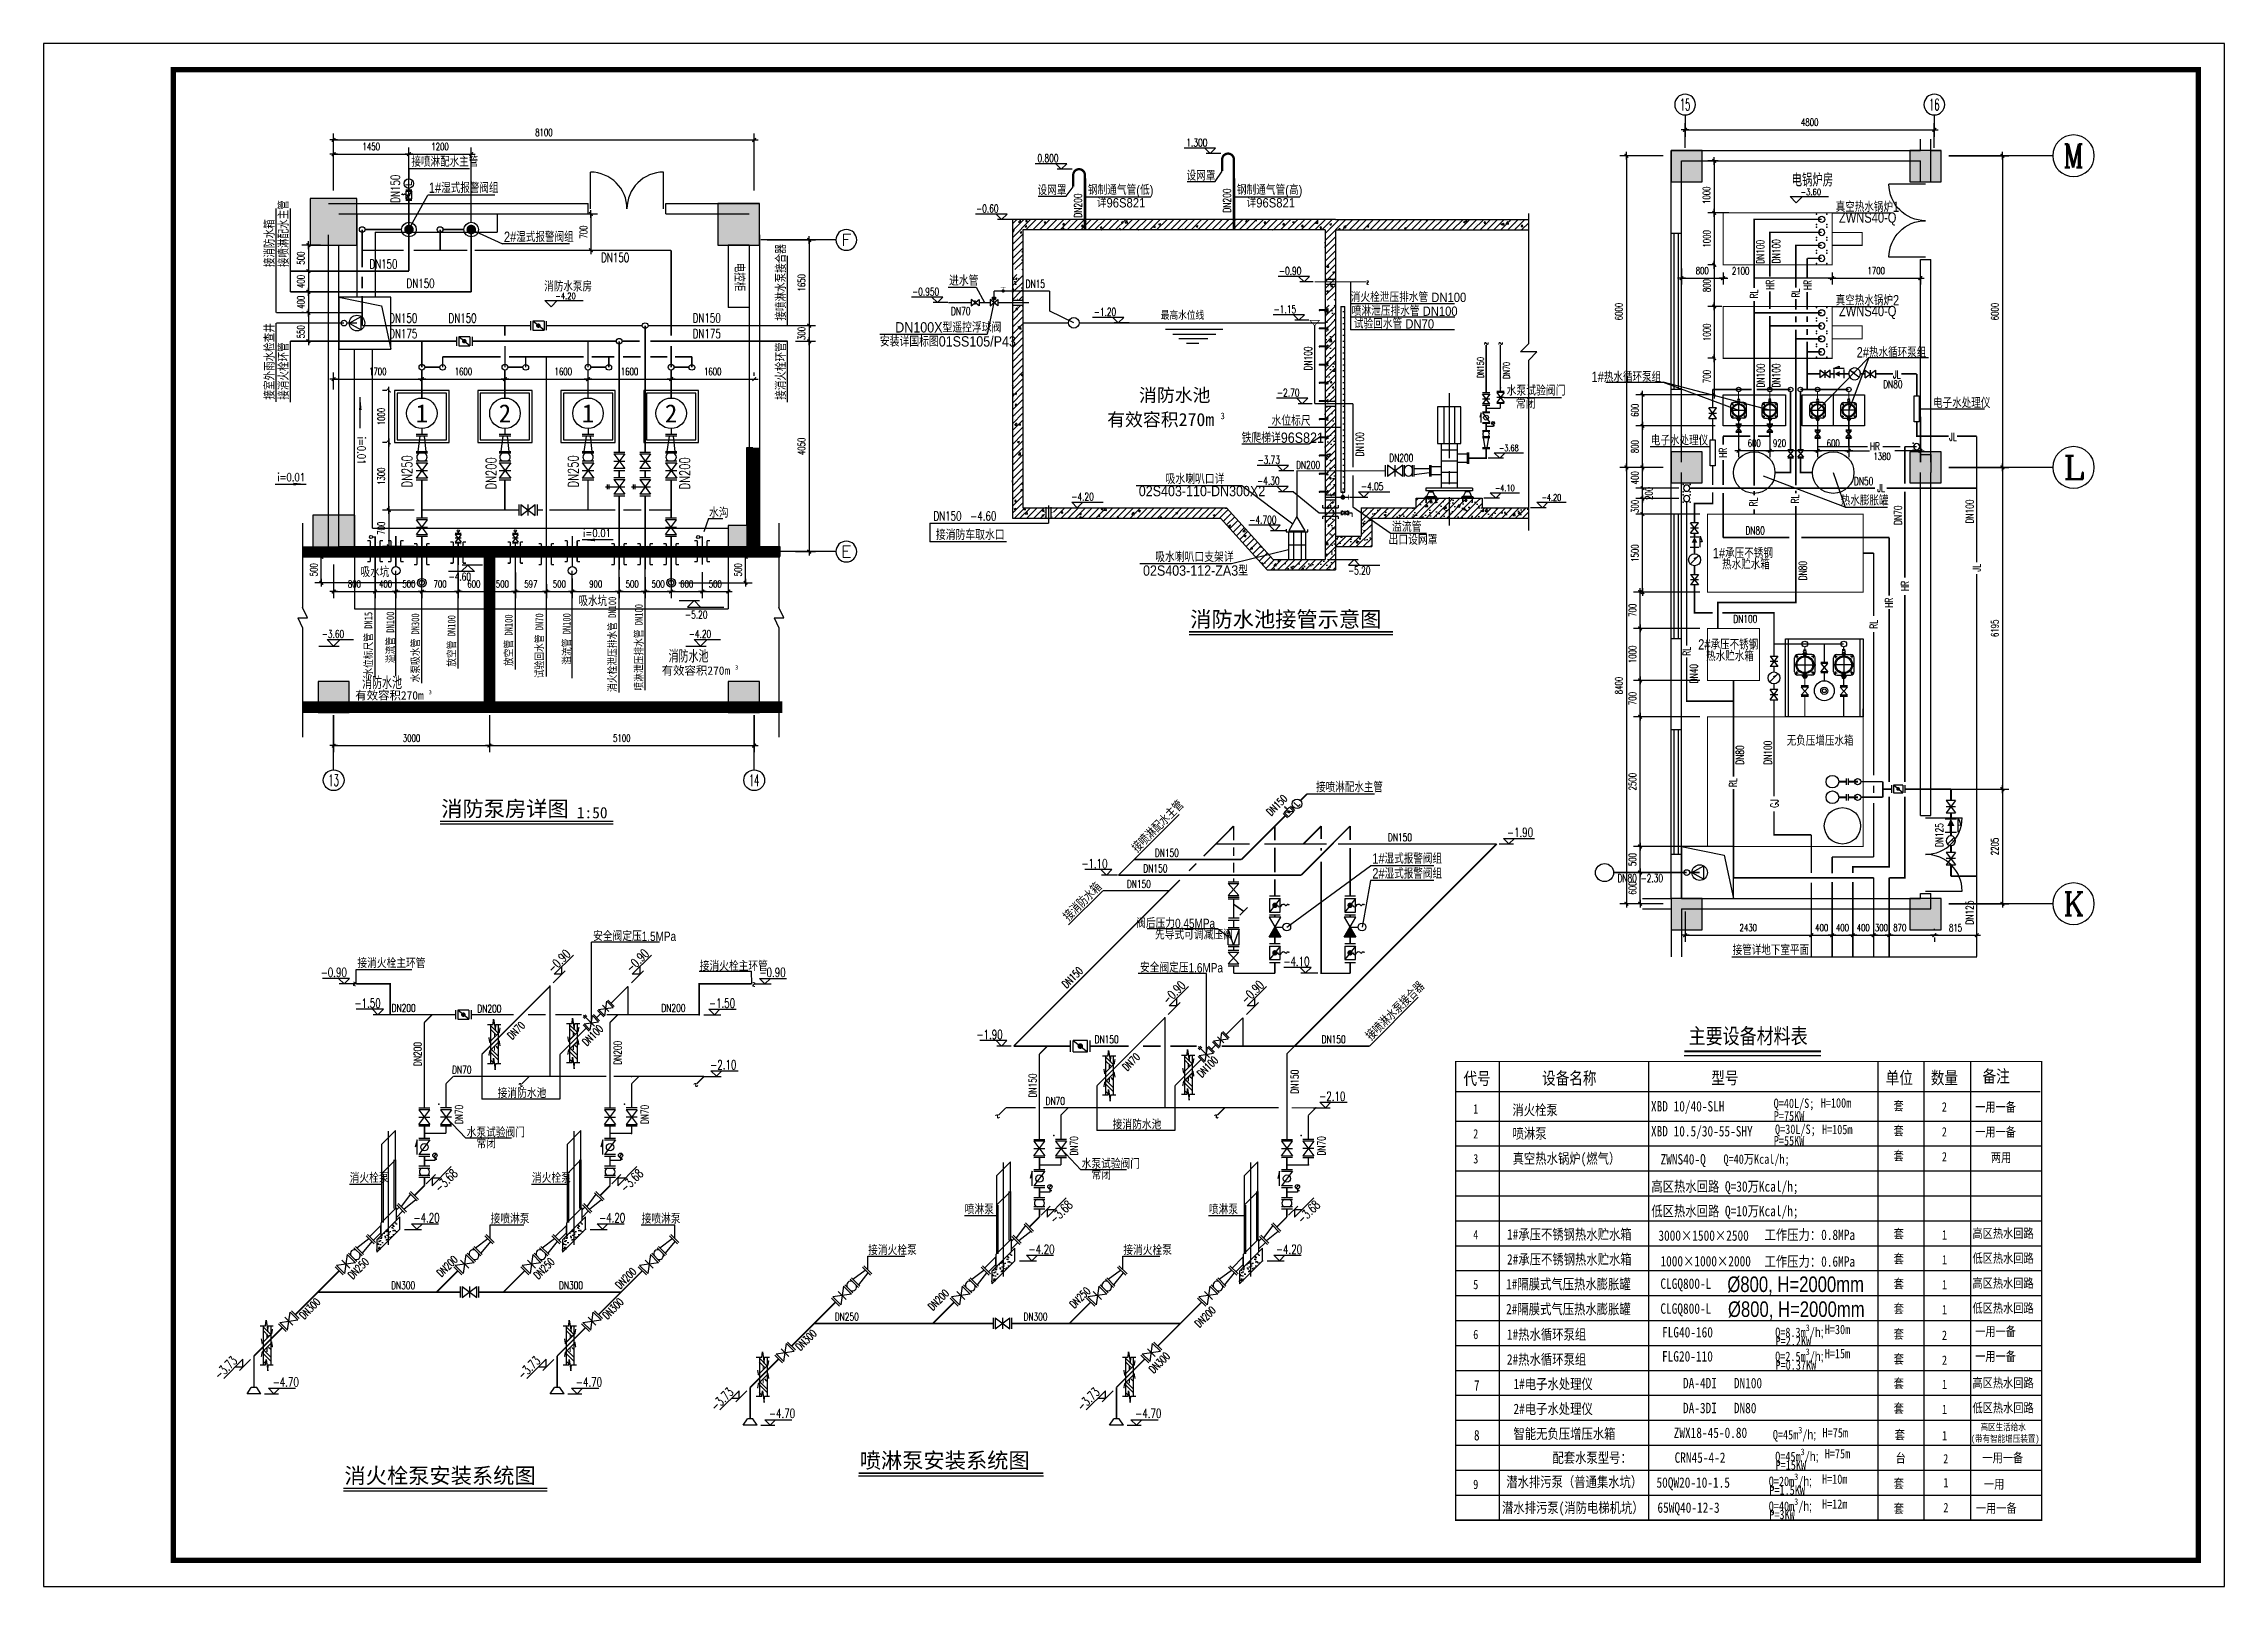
# Model space of a CAD drawing. Extents: x -1920 to 40080, y 2127 to 31827.
import ezdxf
from ezdxf.enums import TextEntityAlignment as Align

# ---------------------------------------------------------------- set-up
doc = ezdxf.new("R2010")
doc.units = 0
doc.header["$LTSCALE"] = 1000
for name, pattern in [('ACAD_ISO02W100', [15, 12, -3]), ('ACAD_ISO04W100', [30.5, 24, -3, 0.5, -3]), ('ACAD_ISO05W100', [33, 24, -3, 0, -3, 0, -3]), ('ACAD_ISO08W100', [36, 24, -3, 6, -3]), ('ACAD_ISO11W100', [33.5, 12, -3, 12, -3, 0.5, -3]), ('BORDER2', [0.875, 0.25, -0.125, 0.25, -0.125, 0, -0.125]), ('CENTER', [2, 1.25, -0.25, 0.25, -0.25]), ('CONTINOUS', [0]), ('DASH', [0.35, 0.25, -0.1])]:
    doc.linetypes.add(name, pattern=pattern)
for name, color, linetype in [('-JJJ-DG', 3, 'Continuous'), ('0SF废水', 4, 'ACAD_ISO08W100'), ('0SJ给水', 3, 'Continuous'), ('0SJ给水2', 3, 'ACAD_ISO11W100'), ('0SR热水', 6, 'ACAD_ISO11W100'), ('0STXT标注', 3, 'Continuous'), ('0SX消火栓', 1, 'ACAD_ISO04W100'), ('0SZ自喷', 11, 'ACAD_ISO05W100'), ('0标高', 3, 'Continuous'), ('0热水回水', 4, 'ACAD_ISO05W100'), ('0管径', 2, 'Continuous'), ('0细线', 8, 'Continuous'), ('0辅助', 8, 'Continuous'), ('0附件', 2, 'Continuous'), ('AXIS_EV', 4, 'Continuous'), ('AXIS_TEXT', 7, 'Continuous'), ('CENTER', 151, 'CENTER'), ('CG', 3, 'Continuous'), ('CTXT', 2, 'Continuous'), ('CXHS', 6, 'ACAD_ISO04W100'), ('CZP', 30, 'ACAD_ISO05W100'), ('FM', 60, 'Continuous'), ('G', 3, 'Continuous'), ('PG', 7, 'Continuous'), ('PUB_DIM', 3, 'Continuous'), ('PUB_HATCH', 8, 'Continuous'), ('PUB_TEXT', 7, 'Continuous'), ('W_FU', 7, 'Continuous'), ('WALL', 9, 'Continuous'), ('WP_G', 3, 'Continuous'), ('WP_G_PJ', 7, 'Continuous'), ('WP_P_PJ', 7, 'Continuous'), ('WW_PJ', 7, 'Continuous'), ('YT', 3, 'Continuous'), ('zb', 7, 'Continuous'), ('ZP', 7, 'Continuous'), ('地沟', 7, 'Continuous'), ('建-图框', 4, 'Continuous'), ('排水', 1, 'ACAD_ISO02W100'), ('普消', 6, 'Continuous'), ('标注', 3, 'Continuous'), ('消防', 6, 'Continuous'), ('设备', 7, 'Continuous'), ('辅助', 7, 'Continuous'), ('阀门井', 234, 'Continuous')]:
    doc.layers.add(name, color=color, linetype=linetype)
doc.styles.add('BZ', font='romant.shx', dxfattribs={"width": 0.7, "bigfont": 'hztxt.shx'})
doc.styles.add('COMPLEX', font='COMPLEX')
doc.styles.add('DIM_FONT', font='SIMPLEX.shx', dxfattribs={"width": 0.8})
doc.styles.add('DX', font='txt.shx', dxfattribs={"width": 0.7, "bigfont": 'hztxt.shx'})
doc.styles.add('HZ', font='txt.shx', dxfattribs={"width": 0.6, "bigfont": 'hztxt.shx'})
doc.styles.add('HZHEITI', font='simhei.ttf')
doc.styles.add('ROMANT', font='romant.shx', dxfattribs={"width": 0.7, "height": 300})
doc.styles.get("Standard").update_dxf_attribs({"font": 'gbenor.shx', "bigfont": 'gbcbig.shx'})
doc.styles.add('TYDXXD', font='sltxt.shx', dxfattribs={"width": 0.8, "bigfont": 'hztxt.shx'})
doc.styles.add('TYHT', font='simhei.ttf', dxfattribs={"width": 0.7})
doc.styles.add('WM', font='txt.shx', dxfattribs={"width": 0.8, "bigfont": 'hztxt.shx'})
doc.styles.add('XJ', font='simhei.ttf', dxfattribs={"width": 0.8})
doc.styles.add('大小相等', font='sltxt.shx', dxfattribs={"width": 0.8, "bigfont": 'hztxt.shx'})
doc.styles.add('黑体', font='simhei.ttf')
doc.dimstyles.new('DIMA50', dxfattribs={"dimscale": 0.5, "dimtxt": 280, "dimasz": 1, "dimexe": 250, "dimexo": 300, "dimgap": 150, "dimtad": 1, "dimdec": 0, "dimdsep": 46, "dimtxsty": 'BZ', "dimblk": '_DIMX', "dimcen": 2.5, "dimclrd": 9, "dimclre": 9, "dimclrt": 256, "dimadec": 0, "dimazin": 0, "dimtfac": 1, "dimtdec": 0, "dimtix": 1, "dimtmove": 2, "dimatfit": 3, "dimldrblk": '_DIMX', "dimfxl": 1, "dimtolj": 1, "dimtzin": 0, "dimarcsym": 0})
doc.dimstyles.new('DIMB', dxfattribs={"dimtxt": 300, "dimasz": 1, "dimexe": 250, "dimexo": 300, "dimgap": 150, "dimtad": 1, "dimdec": 0, "dimzin": 0, "dimdsep": 46, "dimtxsty": 'DIM_FONT', "dimblk": '_DIMX', "dimcen": 0.09, "dimdle": 3, "dimse2": 1, "dimclrt": 7, "dimadec": 0, "dimazin": 0, "dimtfac": 1, "dimtdec": 0, "dimtix": 1, "dimtmove": 2, "dimatfit": 3, "dimldrblk": '_DIMX', "dimfxl": 1, "dimtolj": 1, "dimtzin": 0, "dimarcsym": 0})
pattern_1 = [(45, (-285279.71, -140524.85), (-66.29126, 66.29126), [])]
pattern_2 = [(50, (-285279.7, -140524.85), (358.6301, -31.37607), [37.5, -412.5]), (355, (-285279.7, -140524.85), (-69.37567, 376.09607), [30, -330]), (100.4514, (-285249.82, -140527.46), (289.2547, 344.71977), [31.8701, -350.57106]), (46.1842, (-285279.7, -140424.85), (533.6205, -82.7595), [56.25, -618.75]), (96.6356, (-285235.24, -140431.75), (467.33135, 487.0589), [47.80514, -525.8565]), (351.1842, (-285279.7, -140424.85), (467.331, 487.0593), [45, -495]), (21, (-285229.7, -140449.85), (298.45353, -201.30945), [37.5, -412.5]), (326, (-285229.7, -140449.85), (121.65767, 362.57502), [30, -330]), (71.4514, (-285204.83, -140466.62), (420.1113, 161.26525), [31.8701, -350.57106]), (37.5, (-285279.7, -140524.85), (6.079928, 166.446927), [0, -326, 0, -335, 0, -331.25]), (7.5, (-285279.7, -140524.85), (131.53477, 197.20586), [0, -191, 0, -318.5, 0, -126.25]), (327.5, (-285391.2, -140524.85), (266.91122, -11.277436), [0, -125, 0, -390, 0, -517.5]), (317.5, (-285441.2, -140524.85), (291.59308, 50.05249), [0, -162.5, 0, -259, 0, -367.5])]
pattern_3 = [(45, (-283664.445, -140524.85), (-66.29126, 66.29126), [])]

msp = doc.modelspace()

# ---------------------------------------------------------------- texts
at = {"style": '黑体'}
for s, p in [('消防水池接管示意图', (20162.5, 20596.4)), ('消防泵房详图', (5738.9, 16948.7)), ('喷淋泵安装系统图', (13797.8, 4402.2, 0)), ('消火栓泵安装系统图', (3874.4, 4109.2))]:
    msp.add_text(s, height=300, dxfattribs=at).set_placement(p)
at = {"color": 0, "linetype": 'ByBlock', "width": 0.8}
for s, height, style, p in [('主要设备材料表', 300, 'XJ', (29763.4, 12572.4, 0)), ('代号', 240, 'XJ', (25425.6, 11784.8, 0)), ('设备名称', 240, 'XJ', (26940.1, 11790.5, 0)), ('型号', 240, 'XJ', (30198.7, 11796.1, 0)), ('单位', 240, 'XJ', (33557.5, 11796.1, 0)), ('数量', 240, 'XJ', (34427.1, 11796.1, 0)), ('备注', 240, 'XJ', (35422, 11828, 0)), ('1', 180, 'XJ', (25613.2, 11229.4, 0)), ('消火栓泵', 200, 'XJ', (26368.2, 11199.2, 0)), ('XBD 10/40-SLH', 200, 'XJ', (29037.2, 11269.2, 0)), ('Q=40L/S;', 180, 'XJ', (31400, 11336.9, 0)), ('H=100m', 180, 'XJ', (32306.4, 11345.1, 0)), ('套', 180, 'XJ', (33709.1, 11287.6, 0)), ('2', 180, 'XJ', (34639.3, 11268.1, 0)), ('一用一备', 180, 'XJ', (35279.7, 11266.7, 0)), ('2', 180, 'XJ', (25613.2, 10749.4, 0)), ('喷淋泵', 200, 'XJ', (26372.5, 10745, 0)), ('XBD 10.5/30-55-SHY', 200, 'XJ', (29037.2, 10789.4, 0)), ('P=75KW', 180, 'XJ', (31402.5, 11095.7, 0)), ('Q=30L/S;', 180, 'XJ', (31426.5, 10837.6, 0)), ('H=105m', 180, 'XJ', (32330, 10832.9, 0)), ('套', 180, 'XJ', (33709.1, 10808, 0)), ('2', 180, 'XJ', (34639.3, 10788.1, 0)), ('一用一备', 180, 'XJ', (35279.7, 10786.7, 0)), ('P=55KW', 180, 'XJ', (31402.5, 10618.2, 0)), ('套', 180, 'XJ', (33709.1, 10328, 0)), ('3', 180, 'XJ', (25613.2, 10269.4, 0)), ('真空热水锅炉(燃气）', 200, 'XJ', (26372.5, 10265, 0)), ('ZWNS40-Q ', 200, 'XJ', (29221.5, 10249.4, 0)), ('Q=40万Kcal/h;', 180, 'XJ', (30433.6, 10262.3, 0)), ('2', 180, 'XJ', (34639.3, 10308.1, 0)), ('两用', 180, 'XJ', (35583.2, 10295.2, 0)), ('高区热水回路 Q=30万Kcal/h;', 200, 'XJ', (29044.1, 9725.8, 0)), ('低区热水回路 Q=10万Kcal/h;', 200, 'XJ', (29044.1, 9252.8, 0)), ('4', 180, 'XJ', (25613.2, 8807.9, 0)), ('1#承压不锈钢热水贮水箱', 200, 'XJ', (26264.5, 8803.5, 0)), ('3000×1500×2500', 200, 'XJ', (29179.8, 8780.4, 0)), ('工作压力：0.8MPa', 200, 'XJ', (31223.6, 8794.9, 0)), ('套', 180, 'XJ', (33710.5, 8824.3, 0)), ('1', 180, 'XJ', (34640.8, 8804.8, 0)), ('高区热水回路', 180, 'XJ', (35228.9, 8835.8, 0)), ('2#承压不锈钢热水贮水箱', 200, 'XJ', (26264.8, 8323.5, 0)), ('1000×1000×2000', 200, 'XJ', (29219.8, 8287.1, 0)), ('工作压力：0.6MPa', 200, 'XJ', (31223.6, 8281.3, 0)), ('套', 180, 'XJ', (33710.8, 8344.3, 0)), ('1', 180, 'XJ', (34641.1, 8324.8, 0)), ('低区热水回路', 180, 'XJ', (35229.2, 8355.8, 0)), ('5', 180, 'XJ', (25613.2, 7847.9, 0)), ('1#隔膜式气压热水膨胀罐', 200, 'XJ', (26246.8, 7845.9, 0)), ('CLGQ800-L', 200, 'XJ', (29218.6, 7854.8, 0)), ('%%c800, H=2000mm', 300, '大小相等', (30508.1, 7793.8, 0)), ('套', 180, 'XJ', (33710.5, 7864.3, 0)), ('1', 180, 'XJ', (34640.8, 7844.8, 0)), ('高区热水回路', 180, 'XJ', (35228.9, 7875.8, 0)), ('2#隔膜式气压热水膨胀罐', 200, 'XJ', (26246.8, 7365.9, 0)), ('CLGQ800-L', 200, 'XJ', (29218.6, 7374.8, 0)), ('%%c800, H=2000mm', 300, '大小相等', (30520.3, 7313.8, 0)), ('套', 180, 'XJ', (33710.8, 7384.3, 0)), ('低区热水回路', 180, 'XJ', (35229.2, 7395.8, 0)), ('H=30m', 180, 'XJ', (32384.1, 6982.9, -7928628.7)), ('1', 180, 'XJ', (34641.1, 7364.8, 0)), ('一用一备', 180, 'XJ', (35279.7, 6946.7, 0)), ('6', 180, 'XJ', (25613.2, 6887.9, 0)), ('1#热水循环泵组', 200, 'XJ', (26262.3, 6876.8, 0)), ('FLG40-160', 200, 'XJ', (29250.3, 6919.1, 0)), ('P=2.2KW', 180, 'XJ', (31436.1, 6762, 0)), ('套', 180, 'XJ', (33710.5, 6892.1, 0)), ('2', 180, 'XJ', (34640.8, 6872.6, 0)), ('2#热水循环泵组', 200, 'XJ', (26262.3, 6396.8, 0)), ('FLG20-110', 200, 'XJ', (29249.3, 6455.4, 0)), ('P=0.37KW', 180, 'XJ', (31435.1, 6298.3, 0)), ('H=15m', 180, 'XJ', (32383.1, 6519.2, -7928628.7)), ('套', 180, 'XJ', (33710.8, 6412.1, 0)), ('2', 180, 'XJ', (34641.1, 6392.6, 0)), ('一用一备', 180, 'XJ', (35279.7, 6466.7, 0)), ('7', 200, 'XJ', (25627.9, 5896.9, 0)), ('1#电子水处理仪', 200, 'XJ', (26388.7, 5925.1, 0)), ('DA-4DI   DN100', 200, 'XJ', (29653.7, 5940.8, 0)), ('套', 180, 'XJ', (33710.5, 5944.3, 0)), ('1', 180, 'XJ', (34640.8, 5924.8, 0)), ('高区热水回路', 180, 'XJ', (35228.9, 5955.8, 0)), ('2#电子水处理仪', 200, 'XJ', (26388.7, 5445.1, 0)), ('DA-3DI   DN80', 200, 'XJ', (29653.7, 5460.8, 0)), ('套', 180, 'XJ', (33710.8, 5464.3, 0)), ('1', 180, 'XJ', (34641.1, 5444.8, 0)), ('低区热水回路', 180, 'XJ', (35229.2, 5475.8, 0)), ('8', 200, 'XJ', (25627.9, 4936.9, 0)), ('智能无负压增压水箱', 200, 'XJ', (26388.7, 4965.1, 0)), ('ZWX18-45-0.80', 200, 'XJ', (29474.5, 4984.4, 0)), ('H=75m', 180, 'XJ', (32341.7, 4995.1, -7928628.7)), ('套', 180, 'XJ', (33731.8, 4955.4, 0)), ('1', 180, 'XJ', (34642.4, 4940, 0)), ('(带有智能增压装置)', 130, 'XJ', (35200.1, 4906.1, 0)), ('高区生活给水', 130, 'XJ', (35382.5, 5129.1, 0)), ('配套水泵型号：', 200, 'XJ', (27139.2, 4504.7, 6342900.3)), ('CRN45-4-2', 200, 'XJ', (29491.6, 4505.9, 0)), ('H=75m', 180, 'XJ', (32384.1, 4592.3, -7928628.7)), ('台', 180, 'XJ', (33747.9, 4507.5, 0)), ('2', 180, 'XJ', (34665.5, 4494, 0)), ('一用一备', 180, 'XJ', (35419.6, 4514.5, 0)), ('潜水排污泵（普通集水坑）', 200, 'XJ', (26249.7, 4038.6, 0)), ('50QW20-10-1.5', 200, 'XJ', (29143.1, 4026, 0)), ('P=15KW', 180, 'XJ', (31436.1, 4371.3, 0)), ('H=10m', 180, 'XJ', (32330.8, 4101.2, -7928628.7)), ('套', 180, 'XJ', (33712, 4015.9, 0)), ('1', 180, 'XJ', (34667.9, 4034.2, 0)), ('9', 180, 'XJ', (25613.2, 4001.5, 0)), ('P=1.5KW', 180, 'XJ', (31317.1, 3891, 0)), ('H=12m', 180, 'XJ', (32330.8, 3621.2, -7928628.7)), ('一用', 180, 'XJ', (35450.3, 4007.4, 0)), ('潜水排污泵(消防电梯机坑）', 200, 'XJ', (26167.8, 3541.1, 0)), ('65WQ40-12-3', 200, 'XJ', (29161.7, 3543.7, 0)), ('P=3KW', 180, 'XJ', (31315.7, 3420.7, 0)), ('套', 180, 'XJ', (33712, 3535.9, 0)), ('2', 180, 'XJ', (34667.9, 3554.2, 0)), ('一用一备', 180, 'XJ', (35294.8, 3543.4, 0))]:
    msp.add_text(s, height=height, rotation=359.99999, dxfattribs=dict(at, style=style)).set_placement(p)
at = {"color": 0, "linetype": 'ByBlock', "extrusion": (-1.4405e-10, -1.09487e-09, 1), "char_height": 180, "width": 3388.631, "attachment_point": 1, "text_direction": (1, 0, 0), "style": 'XJ'}
for s, insert in [('\\A1;Q=8.3m{\\H0.7x;\\S3^ ;}/{\\fArial|b0|i0|c0|p32;h;}', (31429.4, 7169.9, -7928628.7)), ('\\A1;Q=2.5m{\\H0.7x;\\S3^ ;}/{\\fArial|b0|i0|c0|p32;h;}', (31428.4, 6706.2, -7928628.7)), ('\\A1;Q=45m{\\H0.7x;\\S3^ ;}/{\\fArial|b0|i0|c0|p32;h;}', (31383.6, 5199.1, -7928628.7)), ('\\A1;Q=45m{\\H0.7x;\\S3^ ;}/{\\fArial|b0|i0|c0|p32;h;}', (31429.4, 4779.3, -7928628.7)), ('\\A1;Q=20m{\\H0.7x;\\S3^ ;}/{\\fArial|b0|i0|c0|p32;h;}', (31305.4, 4301.5, -7928628.7)), ('\\A1;Q=40m{\\H0.7x;\\S3^ ;}/{\\fArial|b0|i0|c0|p32;h;}', (31305.4, 3821.5, -7928628.7))]:
    msp.add_mtext(s, dxfattribs=dict(at, insert=insert))
at = {"style": 'HZ', "text_generation_flag": 4, "width": 0.7, "flags": 1}
for tag, p, s in [('SPEC', (25648.7, 23846.7), ''), ('WHAT', (25648.7, 23846.3), '异径管'), ('UNIT', (25648.7, 23847.1), '个')]:
    msp.add_attdef(tag, p, s, height=0.25, rotation=180, dxfattribs=at)
at = {"layer": '0STXT标注', "color": 60}
for s, height, style, width, p in [('接喷淋配水主管', 200, '大小相等', 0.8, (5163.8, 29456, 0)), ('1#湿式报警阀组', 200, '大小相等', 0.8, (5499.6, 28952.5, 0)), ('设网罩', 180, 'TYDXXD', 0.9, (17222.3, 28912.1)), ('钢制通气管(低)', 180, 'TYDXXD', 0.9, (18192.8, 28917.6)), ('设网罩', 180, 'TYDXXD', 0.9, (20091.1, 29192.5)), ('钢制通气管(高)', 180, 'TYDXXD', 0.9, (21061.5, 28917.6)), ('详96S821', 180, 'TYDXXD', 0.9, (18364.8, 28673.1)), ('详96S821', 180, 'TYDXXD', 0.9, (21248.5, 28673.1)), ('真空热水锅炉1', 200, '大小相等', 0.8, (32593.6, 28586.6, 0)), ('ZWNS40-Q', 200, '大小相等', 0.8, (32658.4, 28379.1, 0)), ('2#湿式报警阀组', 200, '大小相等', 0.8, (6945.7, 28008.6, 0)), ('进水管', 200, 'TYDXXD', 0.9, (15518.2, 27166.3)), ('消火栓泄压排水管 DN100', 180, 'TYDXXD', 0.9, (23254.9, 26852.7, 0)), ('真空热水锅炉2', 200, '大小相等', 0.8, (32593.6, 26786.6, 0)), ('DN100X型遥控浮球阀', 200, 'TYDXXD', 0.9, (14482.5, 26265.5)), ('喷淋泄压排水管 DN100 ', 180, 'TYDXXD', 0.9, (23274.3, 26586.5, 0)), ('试验回水管 DN70 ', 180, 'TYDXXD', 0.9, (23314.4, 26341.9, 0)), ('ZWNS40-Q', 200, '大小相等', 0.8, (32658.4, 26579.1, 0)), ('安装详国标图01SS105/P43', 200, 'TYDXXD', 0.9, (14186.1, 25994.8)), ('水泵试验阀门', 200, 'TYDXXD', 0.9, (26256, 25049.7, 0)), ('常闭', 200, 'TYDXXD', 0.9, (26434.7, 24798.3, 0)), ('电子水处理仪', 200, '大小相等', 0.8, (34469.9, 24812, 0)), ('铁爬梯详96S821', 200, 'TYDXXD', 0.9, (21152.2, 24140.6)), ('水位标尺', 200, 'TYDXXD', 0.9, (21727.9, 24469.5)), ('电子水处理仪', 200, '大小相等', 0.8, (29034.5, 24091.4, 0)), ('吸水喇叭口详', 200, 'TYDXXD', 0.9, (19689.1, 23347.7)), ('02S403-110-DN300X2', 200, 'TYDXXD', 0.9, (19172.9, 23113.9)), ('接消防车取水口', 200, 'TYDXXD', 0.9, (15265.4, 22272.8, 0)), ('出口设网罩', 200, 'TYDXXD', 0.9, (23981.1, 22178.3)), ('溢流管', 200, 'TYDXXD', 0.9, (24049.7, 22427.5)), ('吸水喇叭口支架详', 200, 'TYDXXD', 0.9, (19487.8, 21846.6)), ('02S403-112-ZA3型', 200, 'TYDXXD', 0.9, (19254, 21583.1)), ('无负压增压水箱', 200, '大小相等', 0.8, (31650.6, 18309.8, 0)), ('接喷淋配水主管', 200, '大小相等', 0.8, (22587.6, 17414.7, 0)), ('2#湿式报警阀组', 200, '大小相等', 0.8, (23669.8, 15753.8, 0)), ('1#湿式报警阀组', 200, '大小相等', 0.8, (23669.8, 16040.7, 0)), ('安全阀定压1.5MPa', 180, 'TYDXXD', 0.8, (8663.2, 14551.3, 0)), ('先导式可调减压阀', 180, 'TYDXXD', 0.8, (19484.9, 14580.7, 0)), ('接管详地下室平面', 200, '大小相等', 0.8, (30610.5, 14280.3, 0)), ('接消火栓主环管', 180, 'TYDXXD', 0.8, (4123.9, 14031.7, 0)), ('接消火栓主环管', 180, 'TYDXXD', 0.8, (10717.8, 13976.1, 0)), ('安全阀定压1.6MPa', 180, 'TYDXXD', 0.8, (19194.9, 13946.5, 0)), ('接消防水池', 180, 'TYDXXD', 0.8, (6826.4, 11528.7, 0)), ('水泵试验阀门', 180, 'TYDXXD', 0.8, (6228.2, 10773.7, 0)), ('接消防水池', 180, 'TYDXXD', 0.8, (18670.6, 10923.9, 0)), ('常闭', 180, 'TYDXXD', 0.8, (6417.1, 10562.5)), ('消火栓泵', 180, 'TYDXXD', 0.8, (3976, 9896, 0)), ('消火栓泵', 180, 'TYDXXD', 0.8, (7485.9, 9896, 0)), ('水泵试验阀门', 180, 'TYDXXD', 0.8, (18072.3, 10168.8, 0)), ('常闭', 180, 'TYDXXD', 0.8, (18261.3, 9957.7)), ('接喷淋泵', 180, 'TYDXXD', 0.8, (6688.7, 9111.7, 0)), ('接喷淋泵', 180, 'TYDXXD', 0.8, (9598.1, 9111.2, 0)), ('喷淋泵', 180, 'TYDXXD', 0.8, (15820.2, 9291.2, 0)), ('喷淋泵', 180, 'TYDXXD', 0.8, (20522.4, 9291.2, 0)), ('接消火栓泵', 180, 'TYDXXD', 0.8, (13960, 8506.4, 0)), ('接消火栓泵', 180, 'TYDXXD', 0.8, (18874.8, 8506.4, 0))]:
    msp.add_text(s, height=height, dxfattribs=dict(at, style=style, width=width)).set_placement(p)
at = {"layer": '0STXT标注', "color": 60, "style": '大小相等', "width": 0.8}
for s, rotation, p in [('接喷淋配水主管', 90, (2802.3, 27524.6, 0)), ('接消防水箱', 90, (2529.8, 27524.6, 0)), ('接喷淋水泵接合器', 90, (12379.1, 26494.4, 0)), ('接室外雨水检查井', 90, (2529.8, 24974, 0)), ('接消火栓环管', 90, (2802.3, 24971.6, 0)), ('接消火栓环管', 90, (12379.1, 24971.6, 0)), ('接喷淋配水主管', 45, (19152, 16235.1, 0)), ('接消防水箱', 45, (17831.4, 14914.5, 0)), ('接喷淋水泵接合器', 45, (23656.3, 12615.6, 0))]:
    msp.add_text(s, height=200, rotation=rotation, dxfattribs=at).set_placement(p)
at = {"layer": '0STXT标注', "linetype": 'ByBlock', "style": 'TYHT', "width": 0.8}
for s, p in [('消火栓泄压排水管 DN100', (9107, 19346.6, 0)), ('喷淋泄压排水管 DN100', (9617.9, 19373.3, 0)), ('水位标尺管 DN15', (4409.8, 19640, 0)), ('溢流管 DN100', (4832.8, 19900.2, 0)), ('水泵吸水管 DN300', (5313.6, 19530.4, 0)), ('放空管 DN100', (6012.4, 19832.2, 0)), ('放空管 DN100', (7112.4, 19846, 0)), ('试验回水管 DN70', (7703, 19612.3, 0)), ('溢流管 DN100', (8229.8, 19869.4, 0))]:
    msp.add_text(s, height=150, rotation=90.00025, dxfattribs=at).set_placement(p)
at = {"layer": '0STXT标注', "color": 3, "ltscale": 5000, "char_height": 150, "attachment_point": 4, "rotation": 90, "style": 'BZ'}
for s, insert in [('RL', (31022.5, 26922.1)), ('HR', (31332.1, 27086.6, 0)), ('RL', (31824.9, 26939)), ('HR', (32053.2, 27083.1, 0)), ('HR', (30425.6, 23852.5, 0)), ('RL', (31811.1, 22975)), ('RL', (31010.8, 22916.8)), ('HR', (33930.1, 21287.3, 0)), ('JL', (35308.5, 21662.6, 0)), ('HR', (33620.2, 20964.8, 0)), ('RL', (33324.9, 20562)), ('RL', (29722.4, 20041.7)), ('RL', (30617.7, 17514.4)), ('GJ', (31415.3, 17115.8))]:
    msp.add_mtext(s, dxfattribs=dict(at, insert=insert))
at = {"layer": '0STXT标注', "color": 60, "attachment_point": 6}
for s, insert, char_height, style in [('2#热水循环泵组', (34340, 25882.8), 200, '大小相等'), ('1#热水循环泵组', (29233.6, 25410.9), 200, '大小相等'), ('热水膨胀罐', (33611.7, 23034.4), 200, '大小相等'), ('1#承压不锈钢', (31385, 22019.4), 200, '大小相等'), ('热水贮水箱', (31326.2, 21803.2), 200, '大小相等'), ('2#承压不锈钢', (31103.6, 20260.5), 200, '大小相等'), ('热水贮水箱', (31018.8, 20037.9), 200, '大小相等'), ('阀后压力0.45MPa', (20642, 14889.1), 180, 'TYDXXD')]:
    msp.add_mtext(s, dxfattribs=dict(at, insert=insert, char_height=char_height, style=style))
at = {"layer": '0STXT标注', "color": 3, "ltscale": 5000, "char_height": 150, "attachment_point": 4, "style": 'BZ'}
for s, insert in [('JL', (33697.4, 25458.5)), ('HR', (33252.9, 24076.2, 0)), ('JL', (34780.1, 24258.2, 0)), ('JL', (33394.2, 23274, -0.1))]:
    msp.add_mtext(s, dxfattribs=dict(at, insert=insert))
at = {"layer": '0STXT标注', "color": 60, "extrusion": (-1.4405e-10, -1.09487e-09, 1), "insert": (10895.4, 22788.6, 0), "char_height": 175, "attachment_point": 4, "text_direction": (1, 0, 0), "style": 'TYDXXD'}
msp.add_mtext('水沟', dxfattribs=at)
at = {"layer": '0标高', "color": 2, "linetype": 'Continuous', "style": 'ROMANT', "width": 0.7}
for s, height, rotation, p in [('1.300', 150, 0.00001, (20089.1, 29846.3, 0)), ('0.800', 150, 0.00001, (17220.3, 29546.3, 0)), ('-0.60', 150, 0.00001, (16040.7, 28577.7, 0)), ('-0.90', 150, 0.00001, (21872.3, 27377.6, 0)), ('-0.950', 150, 0.00001, (14807.1, 26977.6, 0)), ('-1.20', 150, 0.00001, (18306, 26588.4, 0)), ('-1.15', 150, 0.00001, (21770.6, 26638.4, 0)), ('-2.70', 150, 0.00001, (21834.3, 25031.6, 0)), ('-3.68', 125, 0.00001, (26108.4, 23981.1, 0)), ('-3.73', 150, 0.00001, (21459.9, 23739.5, 0)), ('-4.20', 150, 359.99999, (17873.4, 23029.4, 0)), ('-4.30', 150, 0.00001, (21452.9, 23334.6, 0)), ('-4.05', 150, 359.99999, (23451.5, 23229.4, 0)), ('-4.10', 125, 0.00001, (26031.1, 23209.9, 0)), ('-4.20', 125, 0.00001, (26929.3, 23027, 0)), ('-4.700', 150, 0.00001, (21302.7, 22585.6, 0)), ('-5.20', 150, 0.00001, (23203.4, 21608.7, 0)), ('-0.90', 175, 45, (7887.9, 13925.2, 0)), ('-0.90', 175, 45, (9399, 13933.2, 0)), ('-0.90', 175, 45, (19732, 13320.4, 0)), ('-0.90', 175, 45, (21243.2, 13328.4, 0)), ('-3.68', 175, 45, (5714.2, 9699.5)), ('-3.68', 175, 45, (9288.8, 9699.5)), ('-3.68', 175, 45, (17558.3, 9094.7)), ('-3.68', 175, 45, (22325.4, 9094.7, 0)), ('-3.73', 175, 45, (1470.2, 6096.7)), ('-3.73', 175, 45, (7309.7, 6096.7)), ('-3.73', 175, 45, (11027.7, 5491.9)), ('-3.73', 175, 45, (18081.4, 5491.9, 0))]:
    msp.add_text(s, height=height, rotation=rotation, dxfattribs=at).set_placement(p)
for s, height, p in [('-4.60', 150, (5879.8, 21490.6, 0)), ('-5.20', 150, (10433.5, 20759.3, 0)), ('-3.60', 150, (3437.8, 20388)), ('-4.20', 150, (10506.2, 20388, 0)), ('-1.90', 175, (26263.6, 16554.7, 0)), ('-1.10', 175, (18067.2, 15954.7)), ('-0.90', 175, (3416.6, 13859.9)), ('-0.90', 175, (11867.6, 13859.9)), ('-4.10', 175, (21957.2, 14070)), ('-1.50', 175, (4069, 13267.1)), ('-1.50', 175, (10894.4, 13267.1)), ('-1.90', 175, (16047.5, 12663.4)), ('-2.10', 175, (10918.4, 12080.8, 0)), ('-2.10', 175, (22647.5, 11474.9, 0)), ('-4.20', 175, (5203.7, 9134.9)), ('-4.20', 175, (8778.4, 9134.9)), ('-4.20', 175, (17047.9, 8530.1)), ('-4.20', 175, (21814.9, 8530.1, 0)), ('-4.70', 175, (2492.3, 5973.5)), ('-4.70', 175, (8331.8, 5973.5)), ('-4.70', 175, (12049.8, 5368.7)), ('-4.70', 175, (19103.5, 5368.7, 0))]:
    msp.add_text(s, height=height, dxfattribs=at).set_placement(p)
at = {"layer": '0管径', "color": 3, "linetype": 'Continuous', "style": 'ROMANT', "width": 0.7}
for s, height, rotation, p in [('DN150', 175, 90, (4943, 28763.6, 0)), ('DN200', 150, 89.99999, (20946.5, 28574.2, 0)), ('DN200', 150, 89.99999, (18077.8, 28477.9, 0)), ('DN150', 175, 0, (8818.2, 27621.8, 0)), ('DN100', 150, 90, (31216.2, 27586.8, 0)), ('DN100', 150, 90, (31524, 27597.8, 0)), ('DN150', 175, 0, (4354.8, 27495.5, 0)), ('DN150', 175, 0, (5070, 27123.1, 0)), ('DN15', 150, 359.99999, (16993.5, 27127.2, 0)), ('DN150', 175, 0, (4737, 26455, 0)), ('DN150', 175, 0, (5878.7, 26455, 0)), ('DN150', 175, 0, (10581.1, 26457.1, 0)), ('DN70', 150, 359.99999, (15556.7, 26602.1, 0)), ('DN175', 175, 0, (4737, 26157.1, 0)), ('DN175', 175, 0, (10581.1, 26157.1, 0)), ('DN100', 150, 89.99999, (22509, 25534.8, 0)), ('DN100', 150, 90, (31224, 25205.5, 0)), ('DN100', 150, 90, (31524, 25205.5, 0)), ('DN100', 150, 89.99999, (23504.8, 23882.4, 0)), ('DN250', 200, 90, (5180.9, 23283.5, 0)), ('DN200', 200, 90, (6799, 23244.7, 0)), ('DN250', 200, 90, (8380.9, 23283.5, 0)), ('DN200', 200, 90, (10528.4, 23244.7, 0)), ('DN200', 150, 359.99999, (22201.9, 23641.9, 0)), ('DN200', 150, 359.99999, (23996.2, 23777, 0)), ('DN150  -4.60', 175, 0, (15217.6, 22644.2, 0)), ('DN70', 150, 90, (33869.5, 22561.1, 0)), ('DN100', 150, 90, (35249, 22588.7, 0)), ('DN80', 150, 90, (32036.9, 21493.7, 0)), ('DN40', 150, 90, (29936.9, 19511.2, 0)), ('DN80', 150, 90, (30824.3, 17945, 0)), ('DN100', 150, 90, (31363, 17945, 0)), ('DN150', 150, 44.99999, (21720.6, 16949.9, 0)), ('DN125', 150, 90, (34666.1, 16358.1, 0)), ('DN150', 150, 359.99999, (23970.9, 16473.4, 0)), ('DN150', 150, 359.99999, (19260.5, 15873.4, 0)), ('DN150', 150, 359.99999, (19481.7, 16173.4, 0)), ('DN150', 150, 359.99999, (18943.1, 15573.4, 0)), ('DN125', 150, 90, (35249, 14866.9, 0)), ('DN150', 150, 44.99999, (17782.7, 13633, 0)), ('DN200', 150, 359.99999, (4782.4, 13186.9, 0)), ('DN200', 150, 359.99999, (6433.3, 13174.9, 0)), ('DN200', 150, 359.99999, (9978.3, 13186.9, 0)), ('DN200', 150, 89.99999, (5360.4, 12143.1, 0)), ('DN70', 150, 44.99999, (7102, 12643.9, 0)), ('DN100', 150, 44.99999, (8542.7, 12518, 0)), ('DN200', 150, 89.99999, (9211.8, 12166.8, 0)), ('DN150', 150, 359.99999, (18321.9, 12582.1, 0)), ('DN150', 150, 359.99999, (22693.8, 12582.1, 0)), ('DN70', 150, 44.99999, (18946.2, 12039.1, 0)), ('DN100', 150, 44.99999, (20386.8, 11913.2, 0)), ('DN150', 150, 89.99999, (17204.6, 11538.3, 0)), ('DN150', 150, 89.99999, (22248.3, 11611.3, 0)), ('DN250', 150, 44.99999, (4032.7, 8031, 0)), ('DN200', 150, 44.99999, (5742.4, 8073.9, 0)), ('DN250', 150, 44.99999, (7607.4, 8031, 0)), ('DN300', 150, 359.99999, (4773.2, 7848.3, 0)), ('DN300', 150, 359.99999, (8005.7, 7848.3, 0)), ('DN200', 150, 44.99999, (9182.6, 7842.2, 0)), ('DN300', 150, 44.99999, (3096.4, 7257.7, 0)), ('DN300', 150, 44.99999, (8935.9, 7257.7, 0)), ('DN200', 150, 44.99999, (15203.7, 7426.2, 0)), ('DN250', 150, 44.99999, (17928.5, 7469.1, 0)), ('DN250', 150, 359.99999, (13316.8, 7243.5, 0)), ('DN300', 150, 359.99999, (16952.6, 7243.5, 0)), ('DN200', 150, 44.99999, (20341, 7098.7, 0)), ('DN300', 150, 44.99999, (12653.9, 6652.9, 0)), ('DN300', 150, 44.99999, (19458.2, 6216.3, 0))]:
    msp.add_text(s, height=height, rotation=rotation, dxfattribs=at).set_placement(p)
at = {"layer": '0管径', "color": 4, "linetype": 'Continuous', "style": 'ROMANT', "width": 0.7}
for s, height, rotation, p in [('DN150', 125, 89.99842, (25816.1, 25387.1, 0)), ('DN70', 125, 89.99842, (26317.3, 25372.2, 0)), ('DN70', 150, 359.99599, (5946.9, 12000.8, 0)), ('DN70', 150, 89.99599, (6154.6, 11025.3, 0)), ('DN70', 150, 89.99599, (9729.3, 11025.3, 0)), ('DN70', 150, 359.99599, (17377.4, 11396, 0)), ('DN70', 150, 89.99599, (17998.7, 10420.5, 0)), ('DN70', 150, 89.99599, (22765.8, 10420.5, 0))]:
    msp.add_text(s, height=height, rotation=rotation, dxfattribs=at).set_placement(p)
at = {"layer": '0管径', "color": 3, "linetype": 'Continuous', "style": 'ROMANT', "width": 0.7}
for s, p in [('DN80', (33508.7, 25195.1, 0)), ('DN50', (32946.4, 23328.9, -0.1)), ('DN80', (30856.2, 22378.7, 0)), ('DN100', (30622.1, 20677.4, 0)), ('DN80 -2.30', (28391.8, 15686.2, 0))]:
    msp.add_text(s, height=150, dxfattribs=at).set_placement(p)
at = {"layer": '0辅助', "style": 'DX', "width": 0.8}
for s, height, p in [('电锅炉房', 250, (31746.1, 29076.3, 0)), ('消防水泵房', 200, (7722, 27055.6, 0)), ('吸水坑', 200, (4185.4, 21556)), ('吸水坑', 200, (8381.2, 20998.8, 0))]:
    msp.add_text(s, height=height, dxfattribs=at).set_placement(p)
at = {"layer": '0辅助', "style": 'DIM_FONT', "width": 0.8}
for s, p in [('-3.60', (32313.3, 28912.7)), ('-4.20', (8329.8, 26909.5, 0))]:
    msp.add_text(s, height=120, dxfattribs=at).set_placement(p, align=Align.RIGHT)
at = {"layer": '0辅助', "color": 0, "style": 'HZHEITI'}
msp.add_text('1:50', height=217.83, dxfattribs=at).set_placement((8349.3, 16913.3, 0))
at = {"layer": '0附件', "color": 60, "style": 'ROMANT'}
for rotation, p in [(90, (5166.9, 29090.4, 0)), (45, (22227.6, 17124.5))]:
    msp.add_text('L', height=115.9, rotation=rotation, dxfattribs=at).set_placement(p)
at = {"layer": '0附件', "style": 'BZ', "width": 0.7}
for rotation, p in [(90, (23634.6, 27179.7, 0)), (180, (25915.1, 26106.2, 0)), (180, (26191.4, 26106.1, 0)), (90, (4120.4, 13676.5, 0)), (90, (11812.3, 13666.8, 0)), (135, (7344.1, 11783.6, 0)), (135, (10711.4, 11783.6, 0)), (135, (16523, 11178.8, 0)), (135, (20737, 11178.8, 0))]:
    msp.add_text('~', height=125, rotation=rotation, dxfattribs=at).set_placement(p)
at = {"layer": 'CTXT', "linetype": 'ByBlock', "style": 'TYHT', "width": 0.8}
msp.add_text('最高水位线', height=150, rotation=0.00079, dxfattribs=at).set_placement((19594.3, 26527.3, 0))
at = {"layer": 'CTXT', "style": 'TYHT'}
for s, p in [('1', (5246, 24533.6, 0)), ('2', (6846, 24533.6, 0)), ('1', (8446, 24533.6, 0)), ('2', (10046, 24533.6, 0))]:
    msp.add_text(s, height=350, rotation=0, dxfattribs=at).set_placement(p)
at = {"layer": 'PUB_TEXT', "style": '黑体'}
for s, height, p in [('消防水池', 252.06, (19177.9, 24934.1, 0)), ('有效容积270m', 252.06, (18564.6, 24464.1, 0)), ('3', 126, (20746.1, 24597.1, 0)), ('有效容积270m', 161.32, (9983.9, 19676.7, 0)), ('3', 80.7, (11396.5, 19778.8, 0)), ('有效容积270m', 161.32, (4081.7, 19199.3, 0)), ('3', 80.7, (5494.2, 19301.4, 0))]:
    msp.add_text(s, height=height, dxfattribs=at).set_placement(p)
at = {"layer": 'zb'}
for p in [(10116.8, 19911.4, 0), (4214.6, 19400.4, 0)]:
    msp.add_text('消防水池', height=240, dxfattribs=at).set_placement(p)
at = {"layer": '普消', "color": 3, "insert": (11483.6, 27058.5, 0), "char_height": 200, "attachment_point": 6, "rotation": 270, "style": 'WM'}
msp.add_mtext('电控柜', dxfattribs=at)
at = {"layer": '消防', "style": 'ROMANT', "width": 0.8}
msp.add_text('i=0.01', height=150, rotation=270, dxfattribs=at).set_placement((4206.5, 23992.7, 0), align=Align.MIDDLE)
for p in [(2849.1, 23484.4, 0), (8739.9, 22409.2, 0)]:
    msp.add_text('i=0.01', height=150, dxfattribs=at).set_placement(p, align=Align.MIDDLE)

# ---------------------------------------------------------------- blocks, each defined once
blk = doc.blocks.new('_FZH')
blk.add_lwpolyline([(-0.5, -0.5), (0.5, -0.5), (0.5, 0.5), (-0.5, 0.5)], close=True)
at = {"layer": 'PUB_HATCH'}
blk.add_solid([(-0.5, -0.5), (0.5, -0.5), (-0.5, 0.5), (0.5, 0.5)], dxfattribs=at)
blk = doc.blocks.new('_AXISO')
blk.add_circle((0, 0), 0.5)
at = {"layer": 'AXIS_TEXT', "style": 'COMPLEX', "width": 1.041667}
blk.add_attdef('A', text='', height=0.56, dxfattribs=at).set_placement((-0.25, -0.28), (0.25, -0.28), align=Align.FIT)
blk = doc.blocks.new('_DBLK1')
for p, q in [((-0.47, 0), (-0.47, -0.47)), ((0.47, 0), (0.47, -0.47))]:
    blk.add_line(p, q)
for centre, start, end in [((-0.47, 0), 270, 0), ((0.47, 0), 180, 270)]:
    blk.add_arc(centre, 0.47, start, end)
blk = doc.blocks.new('B5')
at = {"layer": 'FM'}
for p, q in [((-6, -1.5), (-6, 1.5)), ((-5.5, 1.5), (-5.5, -1.5)), ((-5.49, 0.56), (-1.5, 1)), ((-1.5, -1.5), (-1.5, 1.5)), ((-1, 1.5), (-1, -1.5)), ((1, -1.5), (1, 1.5)), ((1.5, -1.5), (1.5, 1.5)), ((1.5, 1.5), (5.5, -1.5)), ((1.5, -1.5), (5.5, 1.5)), ((5.5, 1.5), (5.5, -1.5)), ((6, -1.5), (6, 1.5)), ((-1.5, -1), (-5.49, -0.44))]:
    blk.add_line(p, q, dxfattribs=at)
for centre, start, end in [((0, 0.31), 18.9005, 161.0974), ((0, -0.31), 198.9005, 341.0974)]:
    blk.add_arc(centre, 1.06, start, end, dxfattribs=at)
blk = doc.blocks.new('B17')
at = {"layer": 'FM'}
for p, q in [((-1.55, 2.57), (-1.55, -2.57)), ((3, 0), (-1.55, 2.57)), ((3, 0), (-1.55, -2.57))]:
    blk.add_line(p, q, dxfattribs=at)
blk.add_circle((0, 0), 3, dxfattribs=at)
blk = doc.blocks.new('_DIMX')
blk.add_line((-150, 0), (150, 0))
at = {"const_width": 50}
blk.add_lwpolyline([(-70, -70), (70, 70)], dxfattribs=at)
blk = doc.blocks.new('*D17')
at = {"layer": '0STXT标注', "color": 9, "lineweight": -2, "transparency": 16777216}
for p, q in [((3666, 28998), (3666, 30098)), ((3666, 29973), (11765, 29973)), ((11766, 28998), (11766, 30098))]:
    blk.add_line(p, q, dxfattribs=at)
at = {"layer": 'Defpoints', "color": 0, "transparency": 16777216}
for p in [(11766, 29973), (3666, 28848, 0), (11766, 28848, 0)]:
    blk.add_point(p, dxfattribs=at)
at = {"layer": '0STXT标注', "color": 9, "lineweight": -2, "transparency": 16777216, "xscale": 0.5, "yscale": 0.5, "zscale": 0.5, "rotation": 180}
blk.add_blockref('_DIMX', (3666, 29973), dxfattribs=at)
at = {"layer": '0STXT标注', "color": 9, "lineweight": -2, "transparency": 16777216, "xscale": 0.5, "yscale": 0.5, "zscale": 0.5}
blk.add_blockref('_DIMX', (11766, 29973), dxfattribs=at)
at = {"layer": '0STXT标注', "transparency": 16777216, "insert": (7716, 30118), "char_height": 140, "attachment_point": 5, "style": 'BZ'}
blk.add_mtext('\\A1;8100', dxfattribs=at)
blk = doc.blocks.new('*D18')
at = {"layer": '0STXT标注', "color": 9, "lineweight": -2, "transparency": 16777216}
for p, q in [((3666, 28998), (3666, 29825)), ((5116, 29575), (5116, 29825)), ((3666, 29700), (5115, 29700))]:
    blk.add_line(p, q, dxfattribs=at)
at = {"layer": 'Defpoints', "color": 0, "transparency": 16777216}
for p in [(5116, 29700), (5116, 29425, 0), (3666, 28848, 0)]:
    blk.add_point(p, dxfattribs=at)
at = {"layer": '0STXT标注', "color": 9, "lineweight": -2, "transparency": 16777216, "xscale": 0.5, "yscale": 0.5, "zscale": 0.5, "rotation": 180}
blk.add_blockref('_DIMX', (3666, 29700), dxfattribs=at)
at = {"layer": '0STXT标注', "color": 9, "lineweight": -2, "transparency": 16777216, "xscale": 0.5, "yscale": 0.5, "zscale": 0.5}
blk.add_blockref('_DIMX', (5116, 29700), dxfattribs=at)
at = {"layer": '0STXT标注', "transparency": 16777216, "insert": (4391, 29845), "char_height": 140, "attachment_point": 5, "style": 'BZ'}
blk.add_mtext('\\A1;1450', dxfattribs=at)
blk = doc.blocks.new('*D19')
at = {"layer": '0STXT标注', "color": 9, "lineweight": -2, "transparency": 16777216}
for p, q in [((3666, 25167), (3666, 25494)), ((3666, 25369), (5366, 25369)), ((5366, 25256), (5366, 25244))]:
    blk.add_line(p, q, dxfattribs=at)
at = {"layer": 'Defpoints', "color": 0, "transparency": 16777216}
for p in [(5366, 25406, 0), (5366, 25369), (3666, 25017, 0)]:
    blk.add_point(p, dxfattribs=at)
at = {"layer": '0STXT标注', "color": 9, "lineweight": -2, "transparency": 16777216, "xscale": 0.5, "yscale": 0.5, "zscale": 0.5, "rotation": 180}
blk.add_blockref('_DIMX', (3666, 25369), dxfattribs=at)
at = {"layer": '0STXT标注', "color": 9, "lineweight": -2, "transparency": 16777216, "xscale": 0.5, "yscale": 0.5, "zscale": 0.5}
blk.add_blockref('_DIMX', (5366, 25369), dxfattribs=at)
at = {"layer": '0STXT标注', "transparency": 16777216, "insert": (4516, 25514), "char_height": 140, "attachment_point": 5, "style": 'BZ'}
blk.add_mtext('\\A1;1700', dxfattribs=at)
blk = doc.blocks.new('*D20')
at = {"layer": '0STXT标注', "color": 9, "lineweight": -2, "transparency": 16777216}
for p, q in [((5366, 25256), (5366, 25244)), ((5367, 25369), (6966, 25369)), ((6966, 25457), (6966, 25494))]:
    blk.add_line(p, q, dxfattribs=at)
at = {"layer": 'Defpoints', "color": 0, "transparency": 16777216}
for p in [(5366, 25406, 0), (6966, 25369), (6966, 25307, 0)]:
    blk.add_point(p, dxfattribs=at)
at = {"layer": '0STXT标注', "color": 9, "lineweight": -2, "transparency": 16777216, "xscale": 0.5, "yscale": 0.5, "zscale": 0.5, "rotation": 180}
blk.add_blockref('_DIMX', (5366, 25369), dxfattribs=at)
at = {"layer": '0STXT标注', "color": 9, "lineweight": -2, "transparency": 16777216, "xscale": 0.5, "yscale": 0.5, "zscale": 0.5}
blk.add_blockref('_DIMX', (6966, 25369), dxfattribs=at)
at = {"layer": '0STXT标注', "transparency": 16777216, "insert": (6166, 25514), "char_height": 140, "attachment_point": 5, "style": 'BZ'}
blk.add_mtext('\\A1;1600', dxfattribs=at)
blk = doc.blocks.new('*D21')
at = {"layer": '0STXT标注', "color": 9, "lineweight": -2, "transparency": 16777216}
for p, q in [((6965, 25457), (6965, 25494)), ((6966, 25369), (8565, 25369)), ((8565, 25424), (8565, 25494))]:
    blk.add_line(p, q, dxfattribs=at)
at = {"layer": 'Defpoints', "color": 0, "transparency": 16777216}
for p in [(6965, 25307, 0), (8565, 25369), (8565, 25274, 0)]:
    blk.add_point(p, dxfattribs=at)
at = {"layer": '0STXT标注', "color": 9, "lineweight": -2, "transparency": 16777216, "xscale": 0.5, "yscale": 0.5, "zscale": 0.5, "rotation": 180}
blk.add_blockref('_DIMX', (6965, 25369), dxfattribs=at)
at = {"layer": '0STXT标注', "color": 9, "lineweight": -2, "transparency": 16777216, "xscale": 0.5, "yscale": 0.5, "zscale": 0.5}
blk.add_blockref('_DIMX', (8565, 25369), dxfattribs=at)
at = {"layer": '0STXT标注', "transparency": 16777216, "insert": (8089, 25514), "char_height": 140, "attachment_point": 5, "style": 'BZ'}
blk.add_mtext('\\A1;1600', dxfattribs=at)
blk = doc.blocks.new('*D22')
at = {"layer": '0STXT标注', "color": 9, "lineweight": -2, "transparency": 16777216}
for p, q in [((8565, 25424), (8565, 25494)), ((8566, 25369), (10164, 25369)), ((10165, 25392), (10165, 25494))]:
    blk.add_line(p, q, dxfattribs=at)
at = {"layer": 'Defpoints', "color": 0, "transparency": 16777216}
for p in [(8565, 25274, 0), (10165, 25369), (10165, 25242, 0)]:
    blk.add_point(p, dxfattribs=at)
at = {"layer": '0STXT标注', "color": 9, "lineweight": -2, "transparency": 16777216, "xscale": 0.5, "yscale": 0.5, "zscale": 0.5, "rotation": 180}
blk.add_blockref('_DIMX', (8565, 25369), dxfattribs=at)
at = {"layer": '0STXT标注', "color": 9, "lineweight": -2, "transparency": 16777216, "xscale": 0.5, "yscale": 0.5, "zscale": 0.5}
blk.add_blockref('_DIMX', (10165, 25369), dxfattribs=at)
at = {"layer": '0STXT标注', "transparency": 16777216, "insert": (9365, 25514), "char_height": 140, "attachment_point": 5, "style": 'BZ'}
blk.add_mtext('\\A1;1600', dxfattribs=at)
blk = doc.blocks.new('*D23')
at = {"layer": '0STXT标注', "color": 9, "lineweight": -2, "transparency": 16777216}
for p, q in [((10166, 25392), (10166, 25494)), ((10166, 25369), (11765, 25369)), ((11766, 25433), (11766, 25494))]:
    blk.add_line(p, q, dxfattribs=at)
at = {"layer": 'Defpoints', "color": 0, "transparency": 16777216}
for p in [(10166, 25242, 0), (11766, 25369), (11766, 25283, 0)]:
    blk.add_point(p, dxfattribs=at)
at = {"layer": '0STXT标注', "color": 9, "lineweight": -2, "transparency": 16777216, "xscale": 0.5, "yscale": 0.5, "zscale": 0.5, "rotation": 180}
blk.add_blockref('_DIMX', (10166, 25369), dxfattribs=at)
at = {"layer": '0STXT标注', "color": 9, "lineweight": -2, "transparency": 16777216, "xscale": 0.5, "yscale": 0.5, "zscale": 0.5}
blk.add_blockref('_DIMX', (11766, 25369), dxfattribs=at)
at = {"layer": '0STXT标注', "transparency": 16777216, "insert": (10966, 25514), "char_height": 140, "attachment_point": 5, "style": 'BZ'}
blk.add_mtext('\\A1;1600', dxfattribs=at)
blk = doc.blocks.new('*D24')
at = {"layer": '0STXT标注', "color": 9, "lineweight": -2, "transparency": 16777216}
for p, q in [((3666, 21798), (3666, 21154)), ((4466, 21798), (4466, 21154)), ((3666, 21279), (4465, 21279))]:
    blk.add_line(p, q, dxfattribs=at)
at = {"layer": 'Defpoints', "color": 0, "transparency": 16777216}
for p in [(3666, 21948, 0), (4466, 21948, 0), (4466, 21279)]:
    blk.add_point(p, dxfattribs=at)
at = {"layer": '0STXT标注', "color": 9, "lineweight": -2, "transparency": 16777216, "xscale": 0.5, "yscale": 0.5, "zscale": 0.5, "rotation": 180}
blk.add_blockref('_DIMX', (3666, 21279), dxfattribs=at)
at = {"layer": '0STXT标注', "color": 9, "lineweight": -2, "transparency": 16777216, "xscale": 0.5, "yscale": 0.5, "zscale": 0.5}
blk.add_blockref('_DIMX', (4466, 21279), dxfattribs=at)
at = {"layer": '0STXT标注', "transparency": 16777216, "insert": (4066, 21424), "char_height": 140, "attachment_point": 5, "style": 'BZ'}
blk.add_mtext('\\A1;800', dxfattribs=at)
blk = doc.blocks.new('*D25')
at = {"layer": '0STXT标注', "color": 9, "lineweight": -2, "transparency": 16777216}
for p, q in [((4466, 21798), (4466, 21154)), ((4866, 21531), (4866, 21154)), ((4465, 21279), (4465, 21279)), ((4466, 21279), (4866, 21279)), ((4866, 21279), (4867, 21279))]:
    blk.add_line(p, q, dxfattribs=at)
at = {"layer": 'Defpoints', "color": 0, "transparency": 16777216}
for p in [(4466, 21948, 0), (4866, 21681, 0), (4866, 21279)]:
    blk.add_point(p, dxfattribs=at)
at = {"layer": '0STXT标注', "color": 9, "lineweight": -2, "transparency": 16777216, "xscale": 0.5, "yscale": 0.5, "zscale": 0.5}
blk.add_blockref('_DIMX', (4466, 21279), dxfattribs=at)
at = {"layer": '0STXT标注', "color": 9, "lineweight": -2, "transparency": 16777216, "xscale": 0.5, "yscale": 0.5, "zscale": 0.5, "rotation": 180}
blk.add_blockref('_DIMX', (4866, 21279), dxfattribs=at)
at = {"layer": '0STXT标注', "transparency": 16777216, "insert": (4666, 21424), "char_height": 140, "attachment_point": 5, "style": 'BZ'}
blk.add_mtext('\\A1;400', dxfattribs=at)
blk = doc.blocks.new('*D26')
at = {"layer": '0STXT标注', "color": 9, "lineweight": -2, "transparency": 16777216}
for p, q in [((4866, 21531), (4866, 21154)), ((4866, 21279), (5366, 21279)), ((5366, 21298), (5366, 21154))]:
    blk.add_line(p, q, dxfattribs=at)
at = {"layer": 'Defpoints', "color": 0, "transparency": 16777216}
for p in [(4866, 21681, 0), (5366, 21448, 0), (5366, 21279)]:
    blk.add_point(p, dxfattribs=at)
at = {"layer": '0STXT标注', "color": 9, "lineweight": -2, "transparency": 16777216, "xscale": 0.5, "yscale": 0.5, "zscale": 0.5, "rotation": 180}
blk.add_blockref('_DIMX', (4866, 21279), dxfattribs=at)
at = {"layer": '0STXT标注', "color": 9, "lineweight": -2, "transparency": 16777216, "xscale": 0.5, "yscale": 0.5, "zscale": 0.5}
blk.add_blockref('_DIMX', (5366, 21279), dxfattribs=at)
at = {"layer": '0STXT标注', "transparency": 16777216, "insert": (5116, 21424), "char_height": 140, "attachment_point": 5, "style": 'BZ'}
blk.add_mtext('\\A1;500', dxfattribs=at)
blk = doc.blocks.new('*D27')
at = {"layer": '0STXT标注', "color": 9, "lineweight": -2, "transparency": 16777216}
for p, q in [((6066, 21641), (6066, 21154)), ((5366, 21298), (5366, 21154)), ((5367, 21279), (6065, 21279))]:
    blk.add_line(p, q, dxfattribs=at)
at = {"layer": 'Defpoints', "color": 0, "transparency": 16777216}
for p in [(5366, 21448, 0), (6066, 21791, 0), (6066, 21279)]:
    blk.add_point(p, dxfattribs=at)
at = {"layer": '0STXT标注', "color": 9, "lineweight": -2, "transparency": 16777216, "xscale": 0.5, "yscale": 0.5, "zscale": 0.5, "rotation": 180}
blk.add_blockref('_DIMX', (5366, 21279), dxfattribs=at)
at = {"layer": '0STXT标注', "color": 9, "lineweight": -2, "transparency": 16777216, "xscale": 0.5, "yscale": 0.5, "zscale": 0.5}
blk.add_blockref('_DIMX', (6066, 21279), dxfattribs=at)
at = {"layer": '0STXT标注', "transparency": 16777216, "insert": (5716, 21424), "char_height": 140, "attachment_point": 5, "style": 'BZ'}
blk.add_mtext('\\A1;700', dxfattribs=at)
blk = doc.blocks.new('*D28')
at = {"layer": '0STXT标注', "color": 9, "lineweight": -2, "transparency": 16777216}
for p, q in [((6066, 21641), (6066, 21154)), ((6666, 21534), (6666, 21154)), ((6066, 21279), (6665, 21279))]:
    blk.add_line(p, q, dxfattribs=at)
at = {"layer": 'Defpoints', "color": 0, "transparency": 16777216}
for p in [(6066, 21791, 0), (6666, 21684, 0), (6666, 21279)]:
    blk.add_point(p, dxfattribs=at)
at = {"layer": '0STXT标注', "color": 9, "lineweight": -2, "transparency": 16777216, "xscale": 0.5, "yscale": 0.5, "zscale": 0.5, "rotation": 180}
blk.add_blockref('_DIMX', (6066, 21279), dxfattribs=at)
at = {"layer": '0STXT标注', "color": 9, "lineweight": -2, "transparency": 16777216, "xscale": 0.5, "yscale": 0.5, "zscale": 0.5}
blk.add_blockref('_DIMX', (6666, 21279), dxfattribs=at)
at = {"layer": '0STXT标注', "transparency": 16777216, "insert": (6366, 21424), "char_height": 140, "attachment_point": 5, "style": 'BZ'}
blk.add_mtext('\\A1;600', dxfattribs=at)
blk = doc.blocks.new('*D29')
at = {"layer": '0STXT标注', "color": 9, "lineweight": -2, "transparency": 16777216}
for p, q in [((6666, 21534), (6666, 21154)), ((7166, 21648), (7166, 21154)), ((6666, 21279), (7165, 21279))]:
    blk.add_line(p, q, dxfattribs=at)
at = {"layer": 'Defpoints', "color": 0, "transparency": 16777216}
for p in [(6666, 21684, 0), (7166, 21798, 0), (7166, 21279)]:
    blk.add_point(p, dxfattribs=at)
at = {"layer": '0STXT标注', "color": 9, "lineweight": -2, "transparency": 16777216, "xscale": 0.5, "yscale": 0.5, "zscale": 0.5, "rotation": 180}
blk.add_blockref('_DIMX', (6666, 21279), dxfattribs=at)
at = {"layer": '0STXT标注', "color": 9, "lineweight": -2, "transparency": 16777216, "xscale": 0.5, "yscale": 0.5, "zscale": 0.5}
blk.add_blockref('_DIMX', (7166, 21279), dxfattribs=at)
at = {"layer": '0STXT标注', "transparency": 16777216, "insert": (6916, 21424), "char_height": 140, "attachment_point": 5, "style": 'BZ'}
blk.add_mtext('\\A1;500', dxfattribs=at)
blk = doc.blocks.new('*D30')
at = {"layer": '0STXT标注', "color": 9, "lineweight": -2, "transparency": 16777216}
for p, q in [((7166, 21648), (7166, 21154)), ((7763, 21421), (7763, 21154)), ((7166, 21279), (7762, 21279))]:
    blk.add_line(p, q, dxfattribs=at)
at = {"layer": 'Defpoints', "color": 0, "transparency": 16777216}
for p in [(7166, 21798, 0), (7763, 21571, 0), (7763, 21279)]:
    blk.add_point(p, dxfattribs=at)
at = {"layer": '0STXT标注', "color": 9, "lineweight": -2, "transparency": 16777216, "xscale": 0.5, "yscale": 0.5, "zscale": 0.5, "rotation": 180}
blk.add_blockref('_DIMX', (7166, 21279), dxfattribs=at)
at = {"layer": '0STXT标注', "color": 9, "lineweight": -2, "transparency": 16777216, "xscale": 0.5, "yscale": 0.5, "zscale": 0.5}
blk.add_blockref('_DIMX', (7763, 21279), dxfattribs=at)
at = {"layer": '0STXT标注', "transparency": 16777216, "insert": (7464, 21424), "char_height": 140, "attachment_point": 5, "style": 'BZ'}
blk.add_mtext('\\A1;597', dxfattribs=at)
blk = doc.blocks.new('*D31')
at = {"layer": '0STXT标注', "color": 9, "lineweight": -2, "transparency": 16777216}
for p, q in [((7763, 21421), (7763, 21154)), ((8263, 21531), (8263, 21154)), ((7763, 21279), (8262, 21279))]:
    blk.add_line(p, q, dxfattribs=at)
at = {"layer": 'Defpoints', "color": 0, "transparency": 16777216}
for p in [(7763, 21571, 0), (8263, 21681, 0), (8263, 21279)]:
    blk.add_point(p, dxfattribs=at)
at = {"layer": '0STXT标注', "color": 9, "lineweight": -2, "transparency": 16777216, "xscale": 0.5, "yscale": 0.5, "zscale": 0.5, "rotation": 180}
blk.add_blockref('_DIMX', (7763, 21279), dxfattribs=at)
at = {"layer": '0STXT标注', "color": 9, "lineweight": -2, "transparency": 16777216, "xscale": 0.5, "yscale": 0.5, "zscale": 0.5}
blk.add_blockref('_DIMX', (8263, 21279), dxfattribs=at)
at = {"layer": '0STXT标注', "transparency": 16777216, "insert": (8013, 21424), "char_height": 140, "attachment_point": 5, "style": 'BZ'}
blk.add_mtext('\\A1;500', dxfattribs=at)
blk = doc.blocks.new('*D32')
at = {"layer": '0STXT标注', "color": 9, "lineweight": -2, "transparency": 16777216}
for p, q in [((8263, 21531), (8263, 21154)), ((9163, 21553), (9163, 21154)), ((8263, 21279), (9162, 21279))]:
    blk.add_line(p, q, dxfattribs=at)
at = {"layer": 'Defpoints', "color": 0, "transparency": 16777216}
for p in [(8263, 21681, 0), (9163, 21703, 0), (9163, 21279)]:
    blk.add_point(p, dxfattribs=at)
at = {"layer": '0STXT标注', "color": 9, "lineweight": -2, "transparency": 16777216, "xscale": 0.5, "yscale": 0.5, "zscale": 0.5, "rotation": 180}
blk.add_blockref('_DIMX', (8263, 21279), dxfattribs=at)
at = {"layer": '0STXT标注', "color": 9, "lineweight": -2, "transparency": 16777216, "xscale": 0.5, "yscale": 0.5, "zscale": 0.5}
blk.add_blockref('_DIMX', (9163, 21279), dxfattribs=at)
at = {"layer": '0STXT标注', "transparency": 16777216, "insert": (8713, 21424), "char_height": 140, "attachment_point": 5, "style": 'BZ'}
blk.add_mtext('\\A1;900', dxfattribs=at)
blk = doc.blocks.new('*D33')
at = {"layer": '0STXT标注', "color": 9, "lineweight": -2, "transparency": 16777216}
for p, q in [((9166, 21553), (9166, 21154)), ((9666, 21553), (9666, 21154)), ((9166, 21279), (9665, 21279))]:
    blk.add_line(p, q, dxfattribs=at)
at = {"layer": 'Defpoints', "color": 0, "transparency": 16777216}
for p in [(9166, 21703, 0), (9666, 21703, 0), (9666, 21279)]:
    blk.add_point(p, dxfattribs=at)
at = {"layer": '0STXT标注', "color": 9, "lineweight": -2, "transparency": 16777216, "xscale": 0.5, "yscale": 0.5, "zscale": 0.5, "rotation": 180}
blk.add_blockref('_DIMX', (9166, 21279), dxfattribs=at)
at = {"layer": '0STXT标注', "color": 9, "lineweight": -2, "transparency": 16777216, "xscale": 0.5, "yscale": 0.5, "zscale": 0.5}
blk.add_blockref('_DIMX', (9666, 21279), dxfattribs=at)
at = {"layer": '0STXT标注', "transparency": 16777216, "insert": (9416, 21424), "char_height": 140, "attachment_point": 5, "style": 'BZ'}
blk.add_mtext('\\A1;500', dxfattribs=at)
blk = doc.blocks.new('*D34')
at = {"layer": '0STXT标注', "color": 9, "lineweight": -2, "transparency": 16777216}
for p, q in [((9666, 21553), (9666, 21154)), ((10166, 21529), (10166, 21154)), ((9666, 21279), (10165, 21279))]:
    blk.add_line(p, q, dxfattribs=at)
at = {"layer": 'Defpoints', "color": 0, "transparency": 16777216}
for p in [(9666, 21703, 0), (10166, 21679, 0), (10166, 21279)]:
    blk.add_point(p, dxfattribs=at)
at = {"layer": '0STXT标注', "color": 9, "lineweight": -2, "transparency": 16777216, "xscale": 0.5, "yscale": 0.5, "zscale": 0.5, "rotation": 180}
blk.add_blockref('_DIMX', (9666, 21279), dxfattribs=at)
at = {"layer": '0STXT标注', "color": 9, "lineweight": -2, "transparency": 16777216, "xscale": 0.5, "yscale": 0.5, "zscale": 0.5}
blk.add_blockref('_DIMX', (10166, 21279), dxfattribs=at)
at = {"layer": '0STXT标注', "transparency": 16777216, "insert": (9916, 21424), "char_height": 140, "attachment_point": 5, "style": 'BZ'}
blk.add_mtext('\\A1;500', dxfattribs=at)
blk = doc.blocks.new('*D35')
at = {"layer": '0STXT标注', "color": 9, "lineweight": -2, "transparency": 16777216}
for p, q in [((10166, 21529), (10166, 21154)), ((10766, 21653), (10766, 21154)), ((10166, 21279), (10765, 21279))]:
    blk.add_line(p, q, dxfattribs=at)
at = {"layer": 'Defpoints', "color": 0, "transparency": 16777216}
for p in [(10166, 21679, 0), (10766, 21803, 0), (10766, 21279)]:
    blk.add_point(p, dxfattribs=at)
at = {"layer": '0STXT标注', "color": 9, "lineweight": -2, "transparency": 16777216, "xscale": 0.5, "yscale": 0.5, "zscale": 0.5, "rotation": 180}
blk.add_blockref('_DIMX', (10166, 21279), dxfattribs=at)
at = {"layer": '0STXT标注', "color": 9, "lineweight": -2, "transparency": 16777216, "xscale": 0.5, "yscale": 0.5, "zscale": 0.5}
blk.add_blockref('_DIMX', (10766, 21279), dxfattribs=at)
at = {"layer": '0STXT标注', "transparency": 16777216, "insert": (10466, 21424), "char_height": 140, "attachment_point": 5, "style": 'BZ'}
blk.add_mtext('\\A1;600', dxfattribs=at)
blk = doc.blocks.new('*D36')
at = {"layer": '0STXT标注', "color": 9, "lineweight": -2, "transparency": 16777216}
for p, q in [((10766, 21653), (10766, 21154)), ((11266, 21798), (11266, 21154)), ((10766, 21279), (11265, 21279))]:
    blk.add_line(p, q, dxfattribs=at)
at = {"layer": 'Defpoints', "color": 0, "transparency": 16777216}
for p in [(11266, 21948, 0), (10766, 21803, 0), (11266, 21279)]:
    blk.add_point(p, dxfattribs=at)
at = {"layer": '0STXT标注', "color": 9, "lineweight": -2, "transparency": 16777216, "xscale": 0.5, "yscale": 0.5, "zscale": 0.5, "rotation": 180}
blk.add_blockref('_DIMX', (10766, 21279), dxfattribs=at)
at = {"layer": '0STXT标注', "color": 9, "lineweight": -2, "transparency": 16777216, "xscale": 0.5, "yscale": 0.5, "zscale": 0.5}
blk.add_blockref('_DIMX', (11266, 21279), dxfattribs=at)
at = {"layer": '0STXT标注', "transparency": 16777216, "insert": (11016, 21424), "char_height": 140, "attachment_point": 5, "style": 'BZ'}
blk.add_mtext('\\A1;500', dxfattribs=at)
blk = doc.blocks.new('*D37')
at = {"layer": '0STXT标注', "color": 9, "lineweight": -2, "transparency": 16777216}
for p, q in [((5216, 21948), (3303, 21948)), ((3428, 21449), (3428, 21948)), ((5216, 21448), (3303, 21448))]:
    blk.add_line(p, q, dxfattribs=at)
at = {"layer": 'Defpoints', "color": 0, "transparency": 16777216}
for p in [(3428, 21948), (5366, 21948, 0), (5366, 21448, 0)]:
    blk.add_point(p, dxfattribs=at)
at = {"layer": '0STXT标注', "color": 9, "lineweight": -2, "transparency": 16777216, "xscale": 0.5, "yscale": 0.5, "zscale": 0.5}
for p, rotation in [((3428, 21948), 90), ((3428, 21448), 270)]:
    blk.add_blockref('_DIMX', p, dxfattribs=dict(at, rotation=rotation))
at = {"layer": '0STXT标注', "transparency": 16777216, "insert": (3283, 21698), "char_height": 140, "attachment_point": 5, "rotation": 90, "style": 'BZ'}
blk.add_mtext('\\A1;500', dxfattribs=at)
blk = doc.blocks.new('*D38')
at = {"layer": '0STXT标注', "color": 9, "lineweight": -2, "transparency": 16777216}
for p, q in [((10316, 21948), (11725, 21948)), ((11600, 21449), (11600, 21948)), ((10316, 21448), (11725, 21448))]:
    blk.add_line(p, q, dxfattribs=at)
at = {"layer": 'Defpoints', "color": 0, "transparency": 16777216}
for p in [(10166, 21948, 0), (11600, 21948), (10166, 21448, 0)]:
    blk.add_point(p, dxfattribs=at)
at = {"layer": '0STXT标注', "color": 9, "lineweight": -2, "transparency": 16777216, "xscale": 0.5, "yscale": 0.5, "zscale": 0.5}
for p, rotation in [((11600, 21948), 90), ((11600, 21448), 270)]:
    blk.add_blockref('_DIMX', p, dxfattribs=dict(at, rotation=rotation))
at = {"layer": '0STXT标注', "transparency": 16777216, "insert": (11455, 21698), "char_height": 140, "attachment_point": 5, "rotation": 90, "style": 'BZ'}
blk.add_mtext('\\A1;500', dxfattribs=at)
blk = doc.blocks.new('*D39')
at = {"layer": '0STXT标注', "color": 9, "lineweight": -2, "transparency": 16777216}
for p, q in [((3666, 18898), (3666, 18187)), ((6666, 18898), (6666, 18187)), ((3666, 18312), (6665, 18312))]:
    blk.add_line(p, q, dxfattribs=at)
at = {"layer": 'Defpoints', "color": 0, "transparency": 16777216}
for p in [(3666, 19048, 0), (6666, 19048, 0), (6666, 18312)]:
    blk.add_point(p, dxfattribs=at)
at = {"layer": '0STXT标注', "color": 9, "lineweight": -2, "transparency": 16777216, "xscale": 0.5, "yscale": 0.5, "zscale": 0.5, "rotation": 180}
blk.add_blockref('_DIMX', (3666, 18312), dxfattribs=at)
at = {"layer": '0STXT标注', "color": 9, "lineweight": -2, "transparency": 16777216, "xscale": 0.5, "yscale": 0.5, "zscale": 0.5}
blk.add_blockref('_DIMX', (6666, 18312), dxfattribs=at)
at = {"layer": '0STXT标注', "transparency": 16777216, "insert": (5166, 18457), "char_height": 140, "attachment_point": 5, "style": 'BZ'}
blk.add_mtext('\\A1;3000', dxfattribs=at)
blk = doc.blocks.new('*D40')
at = {"layer": '0STXT标注', "color": 9, "lineweight": -2, "transparency": 16777216}
for p, q in [((6666, 18898), (6666, 18187)), ((11766, 18898), (11766, 18187)), ((6666, 18312), (11765, 18312))]:
    blk.add_line(p, q, dxfattribs=at)
at = {"layer": 'Defpoints', "color": 0, "transparency": 16777216}
for p in [(6666, 19048, 0), (11766, 19048, 0), (11766, 18312)]:
    blk.add_point(p, dxfattribs=at)
at = {"layer": '0STXT标注', "color": 9, "lineweight": -2, "transparency": 16777216, "xscale": 0.5, "yscale": 0.5, "zscale": 0.5, "rotation": 180}
blk.add_blockref('_DIMX', (6666, 18312), dxfattribs=at)
at = {"layer": '0STXT标注', "color": 9, "lineweight": -2, "transparency": 16777216, "xscale": 0.5, "yscale": 0.5, "zscale": 0.5}
blk.add_blockref('_DIMX', (11766, 18312), dxfattribs=at)
at = {"layer": '0STXT标注', "transparency": 16777216, "insert": (9216, 18457), "char_height": 140, "attachment_point": 5, "style": 'BZ'}
blk.add_mtext('\\A1;5100', dxfattribs=at)
blk = doc.blocks.new('*D41')
at = {"layer": '0STXT标注', "color": 9, "lineweight": -2, "transparency": 16777216}
for p, q in [((5215, 22848), (4604, 22848)), ((4729, 22848), (4729, 22149)), ((5216, 22148), (4604, 22148))]:
    blk.add_line(p, q, dxfattribs=at)
at = {"layer": 'Defpoints', "color": 0, "transparency": 16777216}
for p in [(5365, 22848, 0), (4729, 22148), (5366, 22148, 0)]:
    blk.add_point(p, dxfattribs=at)
at = {"layer": '0STXT标注', "color": 9, "lineweight": -2, "transparency": 16777216, "xscale": 0.5, "yscale": 0.5, "zscale": 0.5}
for p, rotation in [((4729, 22848), 90), ((4729, 22148), 270)]:
    blk.add_blockref('_DIMX', p, dxfattribs=dict(at, rotation=rotation))
at = {"layer": '0STXT标注', "transparency": 16777216, "insert": (4584, 22498), "char_height": 140, "attachment_point": 5, "rotation": 90, "style": 'BZ'}
blk.add_mtext('\\A1;700', dxfattribs=at)
blk = doc.blocks.new('*D42')
at = {"layer": '0STXT标注', "color": 9, "lineweight": -2, "transparency": 16777216}
for p, q in [((4691, 24148), (4604, 24148)), ((4729, 22849), (4729, 24148)), ((5215, 22848), (4604, 22848))]:
    blk.add_line(p, q, dxfattribs=at)
at = {"layer": 'Defpoints', "color": 0, "transparency": 16777216}
for p in [(4729, 24148), (4841, 24148, 0), (5365, 22848, 0)]:
    blk.add_point(p, dxfattribs=at)
at = {"layer": '0STXT标注', "color": 9, "lineweight": -2, "transparency": 16777216, "xscale": 0.5, "yscale": 0.5, "zscale": 0.5}
for p, rotation in [((4729, 24148), 90), ((4729, 22848), 270)]:
    blk.add_blockref('_DIMX', p, dxfattribs=dict(at, rotation=rotation))
at = {"layer": '0STXT标注', "transparency": 16777216, "insert": (4584, 23498), "char_height": 140, "attachment_point": 5, "rotation": 90, "style": 'BZ'}
blk.add_mtext('\\A1;1300', dxfattribs=at)
blk = doc.blocks.new('*D43')
at = {"layer": '0STXT标注', "color": 9, "lineweight": -2, "transparency": 16777216}
for p, q in [((4691, 25148), (4604, 25148)), ((4729, 24149), (4729, 25148)), ((4691, 24148), (4604, 24148))]:
    blk.add_line(p, q, dxfattribs=at)
at = {"layer": 'Defpoints', "color": 0, "transparency": 16777216}
for p in [(4729, 25148), (4841, 25148, 0), (4841, 24148, 0)]:
    blk.add_point(p, dxfattribs=at)
at = {"layer": '0STXT标注', "color": 9, "lineweight": -2, "transparency": 16777216, "xscale": 0.5, "yscale": 0.5, "zscale": 0.5}
for p, rotation in [((4729, 25148), 90), ((4729, 24148), 270)]:
    blk.add_blockref('_DIMX', p, dxfattribs=dict(at, rotation=rotation))
at = {"layer": '0STXT标注', "transparency": 16777216, "insert": (4584, 24648), "char_height": 140, "attachment_point": 5, "rotation": 90, "style": 'BZ'}
blk.add_mtext('\\A1;1000', dxfattribs=at)
blk = doc.blocks.new('*D44')
at = {"layer": '0STXT标注', "color": 9, "lineweight": -2, "transparency": 16777216}
for p, q in [((3416, 27948), (3055, 27948)), ((3180, 27948), (3180, 27449)), ((3416, 27448), (3055, 27448))]:
    blk.add_line(p, q, dxfattribs=at)
at = {"layer": 'Defpoints', "color": 0, "transparency": 16777216}
for p in [(3566, 27948, 0), (3180, 27448), (3566, 27448, 0)]:
    blk.add_point(p, dxfattribs=at)
at = {"layer": '0STXT标注', "color": 9, "lineweight": -2, "transparency": 16777216, "xscale": 0.5, "yscale": 0.5, "zscale": 0.5}
for p, rotation in [((3180, 27948), 90), ((3180, 27448), 270)]:
    blk.add_blockref('_DIMX', p, dxfattribs=dict(at, rotation=rotation))
at = {"layer": '0STXT标注', "transparency": 16777216, "insert": (3035, 27698), "char_height": 140, "attachment_point": 5, "rotation": 90, "style": 'BZ'}
blk.add_mtext('\\A1;500', dxfattribs=at)
blk = doc.blocks.new('*D45')
at = {"layer": '0STXT标注', "color": 9, "lineweight": -2, "transparency": 16777216}
for p, q in [((3416, 27448), (3055, 27448)), ((3180, 27449), (3180, 27449)), ((3180, 27448), (3180, 27048)), ((3084, 27048), (3055, 27048)), ((3180, 27048), (3180, 27047))]:
    blk.add_line(p, q, dxfattribs=at)
at = {"layer": 'Defpoints', "color": 0, "transparency": 16777216}
for p in [(3566, 27448, 0), (3180, 27048), (3234, 27048, 0)]:
    blk.add_point(p, dxfattribs=at)
at = {"layer": '0STXT标注', "color": 9, "lineweight": -2, "transparency": 16777216, "xscale": 0.5, "yscale": 0.5, "zscale": 0.5}
for p, rotation in [((3180, 27448), 270), ((3180, 27048), 90)]:
    blk.add_blockref('_DIMX', p, dxfattribs=dict(at, rotation=rotation))
at = {"layer": '0STXT标注', "transparency": 16777216, "insert": (3035, 27248), "char_height": 140, "attachment_point": 5, "rotation": 90, "style": 'BZ'}
blk.add_mtext('\\A1;400', dxfattribs=at)
blk = doc.blocks.new('*D46')
at = {"layer": '0STXT标注', "color": 9, "lineweight": -2, "transparency": 16777216}
for p, q in [((3084, 27048), (3055, 27048)), ((3180, 27049), (3180, 27049)), ((3180, 27048), (3180, 26648)), ((3084, 26648), (3055, 26648)), ((3180, 26648), (3180, 26647))]:
    blk.add_line(p, q, dxfattribs=at)
at = {"layer": 'Defpoints', "color": 0, "transparency": 16777216}
for p in [(3234, 27048, 0), (3180, 26648), (3234, 26648, 0)]:
    blk.add_point(p, dxfattribs=at)
at = {"layer": '0STXT标注', "color": 9, "lineweight": -2, "transparency": 16777216, "xscale": 0.5, "yscale": 0.5, "zscale": 0.5}
for p, rotation in [((3180, 27048), 270), ((3180, 26648), 90)]:
    blk.add_blockref('_DIMX', p, dxfattribs=dict(at, rotation=rotation))
at = {"layer": '0STXT标注', "transparency": 16777216, "insert": (3035, 26848), "char_height": 140, "attachment_point": 5, "rotation": 90, "style": 'BZ'}
blk.add_mtext('\\A1;400', dxfattribs=at)
blk = doc.blocks.new('*D47')
at = {"layer": '0STXT标注', "color": 9, "lineweight": -2, "transparency": 16777216}
for p, q in [((3084, 26648), (3055, 26648)), ((3180, 26648), (3180, 26099)), ((3084, 26098), (3055, 26098))]:
    blk.add_line(p, q, dxfattribs=at)
at = {"layer": 'Defpoints', "color": 0, "transparency": 16777216}
for p in [(3234, 26648, 0), (3180, 26098), (3234, 26098, 0)]:
    blk.add_point(p, dxfattribs=at)
at = {"layer": '0STXT标注', "color": 9, "lineweight": -2, "transparency": 16777216, "xscale": 0.5, "yscale": 0.5, "zscale": 0.5}
for p, rotation in [((3180, 26648), 90), ((3180, 26098), 270)]:
    blk.add_blockref('_DIMX', p, dxfattribs=dict(at, rotation=rotation))
at = {"layer": '0STXT标注', "transparency": 16777216, "insert": (3035, 26280), "char_height": 140, "attachment_point": 5, "rotation": 90, "style": 'BZ'}
blk.add_mtext('\\A1;550', dxfattribs=at)
blk = doc.blocks.new('*D48')
at = {"layer": '0STXT标注', "color": 9, "lineweight": -2, "transparency": 16777216}
for p, q in [((12016, 28048), (12949, 28048)), ((12824, 28048), (12824, 26399)), ((12016, 26398), (12949, 26398))]:
    blk.add_line(p, q, dxfattribs=at)
at = {"layer": 'Defpoints', "color": 0, "transparency": 16777216}
for p in [(11866, 28048, 0), (11866, 26398, 0), (12824, 26398)]:
    blk.add_point(p, dxfattribs=at)
at = {"layer": '0STXT标注', "color": 9, "lineweight": -2, "transparency": 16777216, "xscale": 0.5, "yscale": 0.5, "zscale": 0.5}
for p, rotation in [((12824, 28048), 90), ((12824, 26398), 270)]:
    blk.add_blockref('_DIMX', p, dxfattribs=dict(at, rotation=rotation))
at = {"layer": '0STXT标注', "transparency": 16777216, "insert": (12679, 27223), "char_height": 140, "attachment_point": 5, "rotation": 90, "style": 'BZ'}
blk.add_mtext('\\A1;1650', dxfattribs=at)
blk = doc.blocks.new('*D49')
at = {"layer": '0STXT标注', "color": 9, "lineweight": -2, "transparency": 16777216}
for p, q in [((12016, 26398), (12949, 26398)), ((12560, 26098), (12949, 26098)), ((12824, 26399), (12824, 26399)), ((12824, 26398), (12824, 26098)), ((12824, 26098), (12824, 26097))]:
    blk.add_line(p, q, dxfattribs=at)
at = {"layer": 'Defpoints', "color": 0, "transparency": 16777216}
for p in [(11866, 26398, 0), (12410, 26098, 0), (12824, 26098)]:
    blk.add_point(p, dxfattribs=at)
at = {"layer": '0STXT标注', "color": 9, "lineweight": -2, "transparency": 16777216, "xscale": 0.5, "yscale": 0.5, "zscale": 0.5}
for p, rotation in [((12824, 26398), 270), ((12824, 26098), 90)]:
    blk.add_blockref('_DIMX', p, dxfattribs=dict(at, rotation=rotation))
at = {"layer": '0STXT标注', "transparency": 16777216, "insert": (12679, 26248), "char_height": 140, "attachment_point": 5, "rotation": 90, "style": 'BZ'}
blk.add_mtext('\\A1;300', dxfattribs=at)
blk = doc.blocks.new('*D50')
at = {"layer": '0STXT标注', "color": 9, "lineweight": -2, "transparency": 16777216}
for p, q in [((12560, 26098), (12949, 26098)), ((12824, 26098), (12824, 22049)), ((12560, 22048), (12949, 22048))]:
    blk.add_line(p, q, dxfattribs=at)
at = {"layer": 'Defpoints', "color": 0, "transparency": 16777216}
for p in [(12410, 26098, 0), (12410, 22048, 0), (12824, 22048)]:
    blk.add_point(p, dxfattribs=at)
at = {"layer": '0STXT标注', "color": 9, "lineweight": -2, "transparency": 16777216, "xscale": 0.5, "yscale": 0.5, "zscale": 0.5}
for p, rotation in [((12824, 26098), 90), ((12824, 22048), 270)]:
    blk.add_blockref('_DIMX', p, dxfattribs=dict(at, rotation=rotation))
at = {"layer": '0STXT标注', "transparency": 16777216, "insert": (12679, 24073), "char_height": 140, "attachment_point": 5, "rotation": 90, "style": 'BZ'}
blk.add_mtext('\\A1;4050', dxfattribs=at)
blk = doc.blocks.new('*D51')
at = {"layer": '0STXT标注', "color": 9, "lineweight": -2, "transparency": 16777216}
for p, q in [((5116, 28626), (5116, 29825)), ((6316, 28398), (6316, 29825)), ((5116, 29700), (6315, 29700))]:
    blk.add_line(p, q, dxfattribs=at)
at = {"layer": 'Defpoints', "color": 0, "transparency": 16777216}
for p in [(6316, 29700), (5116, 28476, 0), (6316, 28248, 0)]:
    blk.add_point(p, dxfattribs=at)
at = {"layer": '0STXT标注', "color": 9, "lineweight": -2, "transparency": 16777216, "xscale": 0.5, "yscale": 0.5, "zscale": 0.5, "rotation": 180}
blk.add_blockref('_DIMX', (5116, 29700), dxfattribs=at)
at = {"layer": '0STXT标注', "color": 9, "lineweight": -2, "transparency": 16777216, "xscale": 0.5, "yscale": 0.5, "zscale": 0.5}
blk.add_blockref('_DIMX', (6316, 29700), dxfattribs=at)
at = {"layer": '0STXT标注', "transparency": 16777216, "insert": (5716, 29845), "char_height": 140, "attachment_point": 5, "style": 'BZ'}
blk.add_mtext('\\A1;1200', dxfattribs=at)
blk = doc.blocks.new('*D52')
at = {"layer": '0STXT标注', "color": 9, "lineweight": -2, "transparency": 16777216}
for p, q in [((8437, 28548), (8747, 28548)), ((8622, 28548), (8622, 27849)), ((8437, 27848), (8747, 27848))]:
    blk.add_line(p, q, dxfattribs=at)
at = {"layer": 'Defpoints', "color": 0, "transparency": 16777216}
for p in [(8287, 28548, 0), (8287, 27848, 0), (8622, 27848)]:
    blk.add_point(p, dxfattribs=at)
at = {"layer": '0STXT标注', "color": 9, "lineweight": -2, "transparency": 16777216, "xscale": 0.5, "yscale": 0.5, "zscale": 0.5}
for p, rotation in [((8622, 28548), 90), ((8622, 27848), 270)]:
    blk.add_blockref('_DIMX', p, dxfattribs=dict(at, rotation=rotation))
at = {"layer": '0STXT标注', "transparency": 16777216, "insert": (8477, 28198), "char_height": 140, "attachment_point": 5, "rotation": 90, "style": 'BZ'}
blk.add_mtext('\\A1;700', dxfattribs=at)
blk = doc.blocks.new('A$C701E7569')
at = {"layer": '辅助', "color": 9}
for p, q in [((0, 697), (86, 697)), ((47, 697), (47, 93)), ((164, 563), (47, 680)), ((86, 697), (93, 780)), ((93, 780), (120, 601)), ((120, 601), (127, 697)), ((127, 697), (204, 697)), ((165, 697), (165, 96)), ((136, 532), (46, 622)), ((148, 544), (64, 461)), ((148, 403), (64, 319)), ((164, 328), (130, 361)), ((0, 96), (86, 96)), ((164, 210), (46, 328)), ((87, 110), (46, 151)), ((165, 150), (47, 268)), ((86, 96), (93, 179)), ((93, 179), (119, 0)), ((119, 0), (126, 96)), ((126, 96), (204, 96))]:
    blk.add_line(p, q, dxfattribs=at)
at = {"layer": '辅助', "const_width": 19}
for points in [[(20, 497), (32, 428), (180, 576), (192, 645)], [(20, 218), (32, 287), (180, 435), (192, 366)], [(106, 502), (106, 572)], [(106, 291), (106, 361)]]:
    blk.add_lwpolyline(points, dxfattribs=at)
blk = doc.blocks.new('$VA003_1')
blk.add_line((0, -0.26), (0, 0.26))
blk.add_lwpolyline([(-0.5, 0.4), (-0.5, -0.4), (0.5, 0.4), (0.5, -0.4)], close=True)
at = {"width": 0.7, "flags": 1}
for tag in ['UNIT', 'WHAT', 'SPEC']:
    blk.add_attdef(tag, (0, 0), '', height=0.001, dxfattribs=at)
blk = doc.blocks.new('$VA009_1')
blk.add_line((0, 0), (0, 0.55))
for points in [[(-0.5, 0.4), (-0.5, -0.4), (0.5, 0.4), (0.5, -0.4)], [(-0.2, 0.4), (0.2, 0.4), (0.2, 0.7), (-0.2, 0.7)]]:
    blk.add_lwpolyline(points, close=True)
blk.add_lwpolyline([(-0.2, 0.55), (0.2, 0.55)])
at = {"width": 0.7, "flags": 1}
for tag in ['UNIT', 'WHAT', 'SPEC']:
    blk.add_attdef(tag, (0, 0), '', height=0.001, dxfattribs=at)
blk = doc.blocks.new('$VA001_1')
at = {"const_width": 15}
for points in [[(-100, 150), (100, 150)], [(0, 150), (0, 0)]]:
    blk.add_lwpolyline(points, dxfattribs=at)
at = {"const_width": 62.5}
blk.add_lwpolyline([(-31, 0, 1), (31, 0, 1)], format="xyb", close=True, dxfattribs=at)
at = {"width": 0.7, "flags": 1}
for tag in ['WHAT', 'SPEC', 'UNIT']:
    blk.add_attdef(tag, (58, 105), '', height=0.001, dxfattribs=at)
blk = doc.blocks.new('$PS017_1')
at = {"const_width": 15}
blk.add_lwpolyline([(-125, 500), (125, 500), (0, 359)], close=True, dxfattribs=at)
at = {"const_width": 30}
blk.add_lwpolyline([(0, 359), (0, 0)], dxfattribs=at)
for tag in ['UNIT', 'WHAT', 'SPEC']:
    blk.add_attdef(tag, (0, 0), '', height=0.001)
blk = doc.blocks.new('某十五层酒店给排水设计图 -给水立')
at = {"layer": '0SJ给水', "color": 9}
for p in [(-1000505, 440728), (-1000505, 440728), (-1000505, 440588), (-1000365, 440728), (-1000365, 440588)]:
    blk.add_point(p, dxfattribs=at)
at = {"layer": '0附件', "linetype": 'CONTINOUS'}
blk.add_circle((-1000435, 440658), 60, dxfattribs=at)
blk = doc.blocks.new('_GCBLK')
at = {"linetype": 'DASH'}
for p, q in [((-0.5, -0.5), (-0.5, 0.5)), ((0.5, -0.5), (0.5, 0.5)), ((-0.5, 0.2), (0.5, 0.2)), ((-0.5, -0.2), (0.5, -0.2))]:
    blk.add_line(p, q, dxfattribs=at)
blk = doc.blocks.new('某十五层酒店给排水设计图 -消防立管')
at = {"layer": '0SX消火栓', "linetype": 'CONTINOUS'}
blk.add_circle((-917249, 481624), 60, dxfattribs=at)
at = {"layer": '0SX消火栓'}
for p in [(-917349, 481724), (-917349, 481524), (-917149, 481724), (-917149, 481524)]:
    blk.add_point(p, dxfattribs=at)
blk = doc.blocks.new('$QC035_1')
blk.add_line((-93, -93), (93, 93))
blk.add_lwpolyline([(93, 93, 0, 50, 0), (-13, 22, 50, 50, 0)], format="xyseb")
blk.add_circle((0, 0), 150)
at = {"style": 'HZ', "flags": 1}
for tag in ['UNIT', 'WHAT', 'SPEC']:
    blk.add_attdef(tag, (0, 0), '', height=0.001, dxfattribs=at)
blk = doc.blocks.new('*D53')
at = {"layer": '0STXT标注', "color": 9, "lineweight": -2, "transparency": 16777216}
for p, q in [((29694, 29819), (29694, 30293)), ((34494, 29819), (34494, 30293)), ((29695, 30168), (34494, 30168))]:
    blk.add_line(p, q, dxfattribs=at)
at = {"layer": 'Defpoints', "color": 0, "transparency": 16777216}
for p in [(34494, 30168), (29694, 29669, 0), (34494, 29669, 0)]:
    blk.add_point(p, dxfattribs=at)
at = {"layer": '0STXT标注', "color": 9, "lineweight": -2, "transparency": 16777216, "xscale": 0.5, "yscale": 0.5, "zscale": 0.5, "rotation": 180}
blk.add_blockref('_DIMX', (29694, 30168), dxfattribs=at)
at = {"layer": '0STXT标注', "color": 9, "lineweight": -2, "transparency": 16777216, "xscale": 0.5, "yscale": 0.5, "zscale": 0.5}
blk.add_blockref('_DIMX', (34494, 30168), dxfattribs=at)
at = {"layer": '0STXT标注', "transparency": 16777216, "insert": (32094, 30313), "char_height": 140, "attachment_point": 5, "style": 'BZ'}
blk.add_mtext('\\A1;4800', dxfattribs=at)
blk = doc.blocks.new('*D54')
at = {"layer": '0STXT标注', "color": 9, "lineweight": -2, "transparency": 16777216}
for p, q in [((29275, 29669), (28438, 29669)), ((28563, 29668), (28563, 23669)), ((29275, 23669), (28438, 23669))]:
    blk.add_line(p, q, dxfattribs=at)
at = {"layer": 'Defpoints', "color": 0, "transparency": 16777216}
for p in [(29425, 29669), (28563, 23669), (29425, 23669, 0)]:
    blk.add_point(p, dxfattribs=at)
at = {"layer": '0STXT标注', "color": 9, "lineweight": -2, "transparency": 16777216, "xscale": 0.5, "yscale": 0.5, "zscale": 0.5}
for p, rotation in [((28563, 29669), 90), ((28563, 23669), 270)]:
    blk.add_blockref('_DIMX', p, dxfattribs=dict(at, rotation=rotation))
at = {"layer": '0STXT标注', "transparency": 16777216, "insert": (28418, 26669), "char_height": 140, "attachment_point": 5, "rotation": 90, "style": 'BZ'}
blk.add_mtext('\\A1;6000', dxfattribs=at)
blk = doc.blocks.new('*D55')
at = {"layer": '0STXT标注', "color": 9, "lineweight": -2, "transparency": 16777216}
for p, q in [((29275, 23669), (28438, 23669)), ((28563, 23668), (28563, 15269)), ((29275, 15269), (28438, 15269))]:
    blk.add_line(p, q, dxfattribs=at)
at = {"layer": 'Defpoints', "color": 0, "transparency": 16777216}
for p in [(29425, 23669, 0), (28563, 15269), (29425, 15269, 0)]:
    blk.add_point(p, dxfattribs=at)
at = {"layer": '0STXT标注', "color": 9, "lineweight": -2, "transparency": 16777216, "xscale": 0.5, "yscale": 0.5, "zscale": 0.5}
for p, rotation in [((28563, 23669), 90), ((28563, 15269), 270)]:
    blk.add_blockref('_DIMX', p, dxfattribs=dict(at, rotation=rotation))
at = {"layer": '0STXT标注', "transparency": 16777216, "insert": (28418, 19469), "char_height": 140, "attachment_point": 5, "rotation": 90, "style": 'BZ'}
blk.add_mtext('\\A1;8400', dxfattribs=at)
blk = doc.blocks.new('*D56')
at = {"layer": '0STXT标注', "color": 9, "lineweight": -2, "transparency": 16777216}
for p, q in [((29695, 15119), (29695, 14538)), ((32125, 15019), (32125, 14538)), ((29696, 14663), (32125, 14663))]:
    blk.add_line(p, q, dxfattribs=at)
at = {"layer": 'Defpoints', "color": 0, "transparency": 16777216}
for p in [(29695, 15269), (32125, 15169, 0), (32125, 14663)]:
    blk.add_point(p, dxfattribs=at)
at = {"layer": '0STXT标注', "color": 9, "lineweight": -2, "transparency": 16777216, "xscale": 0.5, "yscale": 0.5, "zscale": 0.5, "rotation": 180}
blk.add_blockref('_DIMX', (29695, 14663), dxfattribs=at)
at = {"layer": '0STXT标注', "color": 9, "lineweight": -2, "transparency": 16777216, "xscale": 0.5, "yscale": 0.5, "zscale": 0.5}
blk.add_blockref('_DIMX', (32125, 14663), dxfattribs=at)
at = {"layer": '0STXT标注', "transparency": 16777216, "insert": (30910, 14808), "char_height": 140, "attachment_point": 5, "style": 'BZ'}
blk.add_mtext('\\A1;2430', dxfattribs=at)
blk = doc.blocks.new('*D57')
at = {"layer": '0STXT标注', "color": 9, "lineweight": -2, "transparency": 16777216}
for p, q in [((32125, 15019), (32125, 14538)), ((32525, 14818), (32525, 14538)), ((32125, 14663), (32124, 14663)), ((32125, 14663), (32525, 14663)), ((32526, 14663), (32526, 14663))]:
    blk.add_line(p, q, dxfattribs=at)
at = {"layer": 'Defpoints', "color": 0, "transparency": 16777216}
for p in [(32125, 15169, 0), (32525, 14968), (32525, 14663)]:
    blk.add_point(p, dxfattribs=at)
at = {"layer": '0STXT标注', "color": 9, "lineweight": -2, "transparency": 16777216, "xscale": 0.5, "yscale": 0.5, "zscale": 0.5}
blk.add_blockref('_DIMX', (32125, 14663), dxfattribs=at)
at = {"layer": '0STXT标注', "color": 9, "lineweight": -2, "transparency": 16777216, "xscale": 0.5, "yscale": 0.5, "zscale": 0.5, "rotation": 180}
blk.add_blockref('_DIMX', (32525, 14663), dxfattribs=at)
at = {"layer": '0STXT标注', "transparency": 16777216, "insert": (32325, 14808), "char_height": 140, "attachment_point": 5, "style": 'BZ'}
blk.add_mtext('\\A1;400', dxfattribs=at)
blk = doc.blocks.new('*D58')
at = {"layer": '0STXT标注', "color": 9, "lineweight": -2, "transparency": 16777216}
for p, q in [((32525, 14818), (32525, 14538)), ((32925, 14817), (32925, 14538)), ((32525, 14663), (32524, 14663)), ((32525, 14663), (32925, 14663)), ((32926, 14663), (32926, 14663))]:
    blk.add_line(p, q, dxfattribs=at)
at = {"layer": 'Defpoints', "color": 0, "transparency": 16777216}
for p in [(32525, 14968), (32925, 14967), (32925, 14663)]:
    blk.add_point(p, dxfattribs=at)
at = {"layer": '0STXT标注', "color": 9, "lineweight": -2, "transparency": 16777216, "xscale": 0.5, "yscale": 0.5, "zscale": 0.5}
blk.add_blockref('_DIMX', (32525, 14663), dxfattribs=at)
at = {"layer": '0STXT标注', "color": 9, "lineweight": -2, "transparency": 16777216, "xscale": 0.5, "yscale": 0.5, "zscale": 0.5, "rotation": 180}
blk.add_blockref('_DIMX', (32925, 14663), dxfattribs=at)
at = {"layer": '0STXT标注', "transparency": 16777216, "insert": (32725, 14808), "char_height": 140, "attachment_point": 5, "style": 'BZ'}
blk.add_mtext('\\A1;400', dxfattribs=at)
blk = doc.blocks.new('*D59')
at = {"layer": '0STXT标注', "color": 9, "lineweight": -2, "transparency": 16777216}
for p, q in [((32925, 14817), (32925, 14538)), ((33325, 14817), (33325, 14538)), ((32925, 14663), (32924, 14663)), ((32925, 14663), (33325, 14663)), ((33326, 14663), (33326, 14663))]:
    blk.add_line(p, q, dxfattribs=at)
at = {"layer": 'Defpoints', "color": 0, "transparency": 16777216}
for p in [(32925, 14967), (33325, 14967), (33325, 14663)]:
    blk.add_point(p, dxfattribs=at)
at = {"layer": '0STXT标注', "color": 9, "lineweight": -2, "transparency": 16777216, "xscale": 0.5, "yscale": 0.5, "zscale": 0.5}
blk.add_blockref('_DIMX', (32925, 14663), dxfattribs=at)
at = {"layer": '0STXT标注', "color": 9, "lineweight": -2, "transparency": 16777216, "xscale": 0.5, "yscale": 0.5, "zscale": 0.5, "rotation": 180}
blk.add_blockref('_DIMX', (33325, 14663), dxfattribs=at)
at = {"layer": '0STXT标注', "transparency": 16777216, "insert": (33125, 14808), "char_height": 140, "attachment_point": 5, "style": 'BZ'}
blk.add_mtext('\\A1;400', dxfattribs=at)
blk = doc.blocks.new('*D60')
at = {"layer": '0STXT标注', "color": 9, "lineweight": -2, "transparency": 16777216}
for p, q in [((33325, 14817), (33325, 14538)), ((33625, 14817), (33625, 14538)), ((33325, 14663), (33324, 14663)), ((33325, 14663), (33625, 14663)), ((33626, 14663), (33626, 14663))]:
    blk.add_line(p, q, dxfattribs=at)
at = {"layer": 'Defpoints', "color": 0, "transparency": 16777216}
for p in [(33325, 14967), (33625, 14967), (33625, 14663)]:
    blk.add_point(p, dxfattribs=at)
at = {"layer": '0STXT标注', "color": 9, "lineweight": -2, "transparency": 16777216, "xscale": 0.5, "yscale": 0.5, "zscale": 0.5}
blk.add_blockref('_DIMX', (33325, 14663), dxfattribs=at)
at = {"layer": '0STXT标注', "color": 9, "lineweight": -2, "transparency": 16777216, "xscale": 0.5, "yscale": 0.5, "zscale": 0.5, "rotation": 180}
blk.add_blockref('_DIMX', (33625, 14663), dxfattribs=at)
at = {"layer": '0STXT标注', "transparency": 16777216, "insert": (33475, 14808), "char_height": 140, "attachment_point": 5, "style": 'BZ'}
blk.add_mtext('\\A1;300', dxfattribs=at)
blk = doc.blocks.new('*D61')
at = {"layer": '0STXT标注', "color": 9, "lineweight": -2, "transparency": 16777216}
for p, q in [((33625, 14817), (33625, 14538)), ((33626, 14663), (34495, 14663)), ((34495, 14619), (34495, 14538))]:
    blk.add_line(p, q, dxfattribs=at)
at = {"layer": 'Defpoints', "color": 0, "transparency": 16777216}
for p in [(33625, 14967), (34495, 14769, 0), (34495, 14663)]:
    blk.add_point(p, dxfattribs=at)
at = {"layer": '0STXT标注', "color": 9, "lineweight": -2, "transparency": 16777216, "xscale": 0.5, "yscale": 0.5, "zscale": 0.5, "rotation": 180}
blk.add_blockref('_DIMX', (33625, 14663), dxfattribs=at)
at = {"layer": '0STXT标注', "color": 9, "lineweight": -2, "transparency": 16777216, "xscale": 0.5, "yscale": 0.5, "zscale": 0.5}
blk.add_blockref('_DIMX', (34495, 14663), dxfattribs=at)
at = {"layer": '0STXT标注', "transparency": 16777216, "insert": (33829, 14808), "char_height": 140, "attachment_point": 5, "style": 'BZ'}
blk.add_mtext('\\A1;870', dxfattribs=at)
blk = doc.blocks.new('*D62')
at = {"layer": '0STXT标注', "color": 9, "lineweight": -2, "transparency": 16777216}
for p, q in [((34495, 14769), (34495, 14787)), ((35310, 14769), (35310, 14787)), ((34496, 14662), (35309, 14662))]:
    blk.add_line(p, q, dxfattribs=at)
at = {"layer": 'Defpoints', "color": 0, "transparency": 16777216}
for p in [(34495, 14619), (35310, 14662), (35310, 14619, 0)]:
    blk.add_point(p, dxfattribs=at)
at = {"layer": '0STXT标注', "color": 9, "lineweight": -2, "transparency": 16777216, "xscale": 0.5, "yscale": 0.5, "zscale": 0.5, "rotation": 180}
blk.add_blockref('_DIMX', (34495, 14662), dxfattribs=at)
at = {"layer": '0STXT标注', "color": 9, "lineweight": -2, "transparency": 16777216, "xscale": 0.5, "yscale": 0.5, "zscale": 0.5}
blk.add_blockref('_DIMX', (35310, 14662), dxfattribs=at)
at = {"layer": '0STXT标注', "transparency": 16777216, "insert": (34902, 14807), "char_height": 140, "attachment_point": 5, "style": 'BZ'}
blk.add_mtext('\\A1;815', dxfattribs=at)
blk = doc.blocks.new('*D63')
at = {"layer": '0STXT标注', "color": 9, "lineweight": -2, "transparency": 16777216}
for p, q in [((30334, 29569), (30131, 29569)), ((30256, 29568), (30256, 28569)), ((30539, 28569), (30131, 28569))]:
    blk.add_line(p, q, dxfattribs=at)
at = {"layer": 'Defpoints', "color": 0, "transparency": 16777216}
for p in [(30484, 29569), (30256, 28569), (30689, 28569)]:
    blk.add_point(p, dxfattribs=at)
at = {"layer": '0STXT标注', "color": 9, "lineweight": -2, "transparency": 16777216, "xscale": 0.5, "yscale": 0.5, "zscale": 0.5}
for p, rotation in [((30256, 29569), 90), ((30256, 28569), 270)]:
    blk.add_blockref('_DIMX', p, dxfattribs=dict(at, rotation=rotation))
at = {"layer": '0STXT标注', "transparency": 16777216, "insert": (30108, 28908), "char_height": 140, "attachment_point": 5, "rotation": 90, "style": 'BZ'}
blk.add_mtext('\\A1;1000', dxfattribs=at)
blk = doc.blocks.new('*D64')
at = {"layer": '0STXT标注', "color": 9, "lineweight": -2, "transparency": 16777216}
for p, q in [((30539, 28569), (30131, 28569)), ((30256, 28568), (30256, 27569)), ((30275, 27569), (30131, 27569))]:
    blk.add_line(p, q, dxfattribs=at)
at = {"layer": 'Defpoints', "color": 0, "transparency": 16777216}
for p in [(30689, 28569), (30256, 27569), (30425, 27569)]:
    blk.add_point(p, dxfattribs=at)
at = {"layer": '0STXT标注', "color": 9, "lineweight": -2, "transparency": 16777216, "xscale": 0.5, "yscale": 0.5, "zscale": 0.5}
for p, rotation in [((30256, 28569), 90), ((30256, 27569), 270)]:
    blk.add_blockref('_DIMX', p, dxfattribs=dict(at, rotation=rotation))
at = {"layer": '0STXT标注', "transparency": 16777216, "insert": (30111, 28069), "char_height": 140, "attachment_point": 5, "rotation": 90, "style": 'BZ'}
blk.add_mtext('\\A1;1000', dxfattribs=at)
blk = doc.blocks.new('*D65')
at = {"layer": '0STXT标注', "color": 9, "lineweight": -2, "transparency": 16777216}
for p, q in [((30275, 27569), (30131, 27569)), ((30256, 27568), (30256, 26769)), ((30399, 26769), (30131, 26769))]:
    blk.add_line(p, q, dxfattribs=at)
at = {"layer": 'Defpoints', "color": 0, "transparency": 16777216}
for p in [(30425, 27569), (30256, 26769), (30549, 26769)]:
    blk.add_point(p, dxfattribs=at)
at = {"layer": '0STXT标注', "color": 9, "lineweight": -2, "transparency": 16777216, "xscale": 0.5, "yscale": 0.5, "zscale": 0.5}
for p, rotation in [((30256, 27569), 90), ((30256, 26769), 270)]:
    blk.add_blockref('_DIMX', p, dxfattribs=dict(at, rotation=rotation))
at = {"layer": '0STXT标注', "transparency": 16777216, "insert": (30111, 27169), "char_height": 140, "attachment_point": 5, "rotation": 90, "style": 'BZ'}
blk.add_mtext('\\A1;800', dxfattribs=at)
blk = doc.blocks.new('*D66')
at = {"layer": '0STXT标注', "color": 9, "lineweight": -2, "transparency": 16777216}
for p, q in [((30399, 26769), (30131, 26769)), ((30256, 26768), (30256, 25769)), ((30275, 25769), (30131, 25769))]:
    blk.add_line(p, q, dxfattribs=at)
at = {"layer": 'Defpoints', "color": 0, "transparency": 16777216}
for p in [(30549, 26769), (30256, 25769), (30425, 25769)]:
    blk.add_point(p, dxfattribs=at)
at = {"layer": '0STXT标注', "color": 9, "lineweight": -2, "transparency": 16777216, "xscale": 0.5, "yscale": 0.5, "zscale": 0.5}
for p, rotation in [((30256, 26769), 90), ((30256, 25769), 270)]:
    blk.add_blockref('_DIMX', p, dxfattribs=dict(at, rotation=rotation))
at = {"layer": '0STXT标注', "transparency": 16777216, "insert": (30111, 26269), "char_height": 140, "attachment_point": 5, "rotation": 90, "style": 'BZ'}
blk.add_mtext('\\A1;1000', dxfattribs=at)
blk = doc.blocks.new('*D67')
at = {"layer": '0STXT标注', "color": 9, "lineweight": -2, "transparency": 16777216}
for p, q in [((30275, 25769), (30131, 25769)), ((30256, 25768), (30256, 25069)), ((30275, 25069), (30131, 25069))]:
    blk.add_line(p, q, dxfattribs=at)
at = {"layer": 'Defpoints', "color": 0, "transparency": 16777216}
for p in [(30425, 25769), (30256, 25069), (30425, 25069)]:
    blk.add_point(p, dxfattribs=at)
at = {"layer": '0STXT标注', "color": 9, "lineweight": -2, "transparency": 16777216, "xscale": 0.5, "yscale": 0.5, "zscale": 0.5}
for p, rotation in [((30256, 25769), 90), ((30256, 25069), 270)]:
    blk.add_blockref('_DIMX', p, dxfattribs=dict(at, rotation=rotation))
at = {"layer": '0STXT标注', "transparency": 16777216, "insert": (30111, 25419), "char_height": 140, "attachment_point": 5, "rotation": 90, "style": 'BZ'}
blk.add_mtext('\\A1;700', dxfattribs=at)
blk = doc.blocks.new('*D68')
at = {"layer": '0STXT标注', "color": 9, "lineweight": -2, "transparency": 16777216}
for p, q in [((29625, 27496), (29625, 27187)), ((29626, 27312), (30425, 27312)), ((30425, 27419), (30425, 27187))]:
    blk.add_line(p, q, dxfattribs=at)
at = {"layer": 'Defpoints', "color": 0, "transparency": 16777216}
for p in [(29625, 27646), (30425, 27569), (30425, 27312)]:
    blk.add_point(p, dxfattribs=at)
at = {"layer": '0STXT标注', "color": 9, "lineweight": -2, "transparency": 16777216, "xscale": 0.5, "yscale": 0.5, "zscale": 0.5, "rotation": 180}
blk.add_blockref('_DIMX', (29625, 27312), dxfattribs=at)
at = {"layer": '0STXT标注', "color": 9, "lineweight": -2, "transparency": 16777216, "xscale": 0.5, "yscale": 0.5, "zscale": 0.5}
blk.add_blockref('_DIMX', (30425, 27312), dxfattribs=at)
at = {"layer": '0STXT标注', "transparency": 16777216, "insert": (30025, 27457), "char_height": 140, "attachment_point": 5, "style": 'BZ'}
blk.add_mtext('\\A1;800', dxfattribs=at)
blk = doc.blocks.new('*D69')
at = {"layer": '0STXT标注', "color": 9, "lineweight": -2, "transparency": 16777216}
for p, q in [((30425, 27419), (30425, 27187)), ((30426, 27312), (30516, 27312)), ((32525, 27312), (31012, 27312)), ((32525, 27419), (32525, 27187))]:
    blk.add_line(p, q, dxfattribs=at)
at = {"layer": 'Defpoints', "color": 0, "transparency": 16777216}
for p in [(30425, 27569), (32525, 27569), (32525, 27312)]:
    blk.add_point(p, dxfattribs=at)
at = {"layer": '0STXT标注', "color": 9, "lineweight": -2, "transparency": 16777216, "xscale": 0.5, "yscale": 0.5, "zscale": 0.5, "rotation": 180}
blk.add_blockref('_DIMX', (30425, 27312), dxfattribs=at)
at = {"layer": '0STXT标注', "color": 9, "lineweight": -2, "transparency": 16777216, "xscale": 0.5, "yscale": 0.5, "zscale": 0.5}
blk.add_blockref('_DIMX', (32525, 27312), dxfattribs=at)
at = {"layer": '0STXT标注', "transparency": 16777216, "insert": (30764, 27451), "char_height": 140, "attachment_point": 5, "style": 'BZ'}
blk.add_mtext('\\A1;2100', dxfattribs=at)
blk = doc.blocks.new('*D70')
at = {"layer": '0STXT标注', "color": 9, "lineweight": -2, "transparency": 16777216}
for p, q in [((32525, 27419), (32525, 27187)), ((32526, 27312), (34225, 27312)), ((34225, 27351), (34225, 27187))]:
    blk.add_line(p, q, dxfattribs=at)
at = {"layer": 'Defpoints', "color": 0, "transparency": 16777216}
for p in [(32525, 27569), (34225, 27501, 0), (34225, 27312)]:
    blk.add_point(p, dxfattribs=at)
at = {"layer": '0STXT标注', "color": 9, "lineweight": -2, "transparency": 16777216, "xscale": 0.5, "yscale": 0.5, "zscale": 0.5, "rotation": 180}
blk.add_blockref('_DIMX', (32525, 27312), dxfattribs=at)
at = {"layer": '0STXT标注', "color": 9, "lineweight": -2, "transparency": 16777216, "xscale": 0.5, "yscale": 0.5, "zscale": 0.5}
blk.add_blockref('_DIMX', (34225, 27312), dxfattribs=at)
at = {"layer": '0STXT标注', "transparency": 16777216, "insert": (33375, 27457), "char_height": 140, "attachment_point": 5, "style": 'BZ'}
blk.add_mtext('\\A1;1700', dxfattribs=at)
blk = doc.blocks.new('*D71')
at = {"layer": '0STXT标注', "color": 9, "lineweight": -2, "transparency": 16777216}
for p, q in [((29275, 15869), (28701, 15869)), ((28826, 15269), (28826, 15868)), ((29275, 15269), (28701, 15269))]:
    blk.add_line(p, q, dxfattribs=at)
at = {"layer": 'Defpoints', "color": 0, "transparency": 16777216}
for p in [(28826, 15869), (29425, 15869), (29425, 15269, 0)]:
    blk.add_point(p, dxfattribs=at)
at = {"layer": '0STXT标注', "color": 9, "lineweight": -2, "transparency": 16777216, "xscale": 0.5, "yscale": 0.5, "zscale": 0.5}
for p, rotation in [((28826, 15869), 90), ((28826, 15269), 270)]:
    blk.add_blockref('_DIMX', p, dxfattribs=dict(at, rotation=rotation))
at = {"layer": '0STXT标注', "transparency": 16777216, "insert": (28681, 15569), "char_height": 140, "attachment_point": 5, "rotation": 90, "style": 'BZ'}
blk.add_mtext('\\A1;600', dxfattribs=at)
blk = doc.blocks.new('*D72')
at = {"layer": '0STXT标注', "color": 9, "lineweight": -2, "transparency": 16777216}
for p, q in [((29975, 16369), (28701, 16369)), ((28826, 15869), (28826, 16368)), ((29275, 15869), (28701, 15869))]:
    blk.add_line(p, q, dxfattribs=at)
at = {"layer": 'Defpoints', "color": 0, "transparency": 16777216}
for p in [(28826, 16369), (30125, 16369), (29425, 15869)]:
    blk.add_point(p, dxfattribs=at)
at = {"layer": '0STXT标注', "color": 9, "lineweight": -2, "transparency": 16777216, "xscale": 0.5, "yscale": 0.5, "zscale": 0.5}
for p, rotation in [((28826, 16369), 90), ((28826, 15869), 270)]:
    blk.add_blockref('_DIMX', p, dxfattribs=dict(at, rotation=rotation))
at = {"layer": '0STXT标注', "transparency": 16777216, "insert": (28681, 16119), "char_height": 140, "attachment_point": 5, "rotation": 90, "style": 'BZ'}
blk.add_mtext('\\A1;500', dxfattribs=at)
blk = doc.blocks.new('*D73')
at = {"layer": '0STXT标注', "color": 9, "lineweight": -2, "transparency": 16777216}
for p, q in [((29975, 18869), (28701, 18869)), ((28826, 16369), (28826, 18868)), ((29975, 16369), (28701, 16369))]:
    blk.add_line(p, q, dxfattribs=at)
at = {"layer": 'Defpoints', "color": 0, "transparency": 16777216}
for p in [(28826, 18869), (30125, 18869), (30125, 16369)]:
    blk.add_point(p, dxfattribs=at)
at = {"layer": '0STXT标注', "color": 9, "lineweight": -2, "transparency": 16777216, "xscale": 0.5, "yscale": 0.5, "zscale": 0.5}
for p, rotation in [((28826, 18869), 90), ((28826, 16369), 270)]:
    blk.add_blockref('_DIMX', p, dxfattribs=dict(at, rotation=rotation))
at = {"layer": '0STXT标注', "transparency": 16777216, "insert": (28681, 17619), "char_height": 140, "attachment_point": 5, "rotation": 90, "style": 'BZ'}
blk.add_mtext('\\A1;2500', dxfattribs=at)
blk = doc.blocks.new('*D74')
at = {"layer": '0STXT标注', "color": 9, "lineweight": -2, "transparency": 16777216}
for p, q in [((29975, 19569), (28701, 19569)), ((28826, 18869), (28826, 19568)), ((29975, 18869), (28701, 18869))]:
    blk.add_line(p, q, dxfattribs=at)
at = {"layer": 'Defpoints', "color": 0, "transparency": 16777216}
for p in [(28826, 19569), (30125, 19569), (30125, 18869)]:
    blk.add_point(p, dxfattribs=at)
at = {"layer": '0STXT标注', "color": 9, "lineweight": -2, "transparency": 16777216, "xscale": 0.5, "yscale": 0.5, "zscale": 0.5}
for p, rotation in [((28826, 19569), 90), ((28826, 18869), 270)]:
    blk.add_blockref('_DIMX', p, dxfattribs=dict(at, rotation=rotation))
at = {"layer": '0STXT标注', "transparency": 16777216, "insert": (28681, 19219), "char_height": 140, "attachment_point": 5, "rotation": 90, "style": 'BZ'}
blk.add_mtext('\\A1;700', dxfattribs=at)
blk = doc.blocks.new('*D75')
at = {"layer": '0STXT标注', "color": 9, "lineweight": -2, "transparency": 16777216}
for p, q in [((29975, 20569), (28701, 20569)), ((28826, 19569), (28826, 20568)), ((29975, 19569), (28701, 19569))]:
    blk.add_line(p, q, dxfattribs=at)
at = {"layer": 'Defpoints', "color": 0, "transparency": 16777216}
for p in [(28826, 20569), (30125, 20569), (30125, 19569)]:
    blk.add_point(p, dxfattribs=at)
at = {"layer": '0STXT标注', "color": 9, "lineweight": -2, "transparency": 16777216, "xscale": 0.5, "yscale": 0.5, "zscale": 0.5}
for p, rotation in [((28826, 20569), 90), ((28826, 19569), 270)]:
    blk.add_blockref('_DIMX', p, dxfattribs=dict(at, rotation=rotation))
at = {"layer": '0STXT标注', "transparency": 16777216, "insert": (28681, 20069), "char_height": 140, "attachment_point": 5, "rotation": 90, "style": 'BZ'}
blk.add_mtext('\\A1;1000', dxfattribs=at)
blk = doc.blocks.new('*D76')
at = {"layer": '0STXT标注', "color": 9, "lineweight": -2, "transparency": 16777216}
for p, q in [((29975, 21269), (28701, 21269)), ((28826, 20569), (28826, 21268)), ((29975, 20569), (28701, 20569))]:
    blk.add_line(p, q, dxfattribs=at)
at = {"layer": 'Defpoints', "color": 0, "transparency": 16777216}
for p in [(28826, 21269), (30125, 21269, 0), (30125, 20569)]:
    blk.add_point(p, dxfattribs=at)
at = {"layer": '0STXT标注', "color": 9, "lineweight": -2, "transparency": 16777216, "xscale": 0.5, "yscale": 0.5, "zscale": 0.5}
for p, rotation in [((28826, 21269), 90), ((28826, 20569), 270)]:
    blk.add_blockref('_DIMX', p, dxfattribs=dict(at, rotation=rotation))
at = {"layer": '0STXT标注', "transparency": 16777216, "insert": (28681, 20919), "char_height": 140, "attachment_point": 5, "rotation": 90, "style": 'BZ'}
blk.add_mtext('\\A1;700', dxfattribs=at)
blk = doc.blocks.new('*D77')
at = {"layer": '0STXT标注', "color": 9, "lineweight": -2, "transparency": 16777216}
for p, q in [((29975, 22769), (28748, 22769)), ((28873, 21269), (28873, 22768)), ((29975, 21269), (28748, 21269))]:
    blk.add_line(p, q, dxfattribs=at)
at = {"layer": 'Defpoints', "color": 0, "transparency": 16777216}
for p in [(28873, 22769), (30125, 22769, 0), (30125, 21269, 0)]:
    blk.add_point(p, dxfattribs=at)
at = {"layer": '0STXT标注', "color": 9, "lineweight": -2, "transparency": 16777216, "xscale": 0.5, "yscale": 0.5, "zscale": 0.5}
for p, rotation in [((28873, 22769), 90), ((28873, 21269), 270)]:
    blk.add_blockref('_DIMX', p, dxfattribs=dict(at, rotation=rotation))
at = {"layer": '0STXT标注', "transparency": 16777216, "insert": (28728, 22019), "char_height": 140, "attachment_point": 5, "rotation": 90, "style": 'BZ'}
blk.add_mtext('\\A1;1500', dxfattribs=at)
blk = doc.blocks.new('*D78')
at = {"layer": '0STXT标注', "color": 9, "lineweight": -2, "transparency": 16777216}
for p, q in [((29575, 23069), (28748, 23069)), ((29975, 22769), (28748, 22769)), ((28873, 23069), (28873, 23070)), ((28873, 22769), (28873, 23069)), ((28873, 22768), (28873, 22768))]:
    blk.add_line(p, q, dxfattribs=at)
at = {"layer": 'Defpoints', "color": 0, "transparency": 16777216}
for p in [(28873, 23069), (29725, 23069, -94), (30125, 22769, 0)]:
    blk.add_point(p, dxfattribs=at)
at = {"layer": '0STXT标注', "color": 9, "lineweight": -2, "transparency": 16777216, "xscale": 0.5, "yscale": 0.5, "zscale": 0.5}
for p, rotation in [((28873, 23069), 270), ((28873, 22769), 90)]:
    blk.add_blockref('_DIMX', p, dxfattribs=dict(at, rotation=rotation))
at = {"layer": '0STXT标注', "transparency": 16777216, "insert": (28728, 22919), "char_height": 140, "attachment_point": 5, "rotation": 90, "style": 'BZ'}
blk.add_mtext('\\A1;300', dxfattribs=at)
blk = doc.blocks.new('*D79')
at = {"layer": '0STXT标注', "color": 9, "lineweight": -2, "transparency": 16777216}
for p, q in [((29575, 23269), (28748, 23269)), ((28873, 23069), (28873, 23268)), ((29575, 23069), (28748, 23069))]:
    blk.add_line(p, q, dxfattribs=at)
at = {"layer": 'Defpoints', "color": 0, "transparency": 16777216}
for p in [(28873, 23269), (29725, 23269, -308), (29725, 23069, -94)]:
    blk.add_point(p, dxfattribs=at)
at = {"layer": '0STXT标注', "color": 9, "lineweight": -2, "transparency": 16777216, "xscale": 0.5, "yscale": 0.5, "zscale": 0.5}
for p, rotation in [((28873, 23269), 90), ((28873, 23069), 270)]:
    blk.add_blockref('_DIMX', p, dxfattribs=dict(at, rotation=rotation))
at = {"layer": '0STXT标注', "transparency": 16777216, "insert": (28998, 23169), "char_height": 140, "attachment_point": 5, "rotation": 90, "style": 'BZ'}
blk.add_mtext('\\A1;200', dxfattribs=at)
blk = doc.blocks.new('*D80')
at = {"layer": '0STXT标注', "color": 9, "lineweight": -2, "transparency": 16777216}
for p, q in [((29275, 23669), (28748, 23669)), ((28873, 23669), (28873, 23670)), ((28873, 23269), (28873, 23669)), ((29575, 23269), (28748, 23269)), ((28873, 23268), (28873, 23268))]:
    blk.add_line(p, q, dxfattribs=at)
at = {"layer": 'Defpoints', "color": 0, "transparency": 16777216}
for p in [(28873, 23669), (29425, 23669), (29725, 23269, -308)]:
    blk.add_point(p, dxfattribs=at)
at = {"layer": '0STXT标注', "color": 9, "lineweight": -2, "transparency": 16777216, "xscale": 0.5, "yscale": 0.5, "zscale": 0.5}
for p, rotation in [((28873, 23669), 270), ((28873, 23269), 90)]:
    blk.add_blockref('_DIMX', p, dxfattribs=dict(at, rotation=rotation))
at = {"layer": '0STXT标注', "transparency": 16777216, "insert": (28728, 23469), "char_height": 140, "attachment_point": 5, "rotation": 90, "style": 'BZ'}
blk.add_mtext('\\A1;400', dxfattribs=at)
blk = doc.blocks.new('*D81')
at = {"layer": '0STXT标注', "color": 9, "lineweight": -2, "transparency": 16777216}
for p, q in [((30275, 24469), (28748, 24469)), ((28873, 23669), (28873, 24468)), ((29275, 23669), (28748, 23669))]:
    blk.add_line(p, q, dxfattribs=at)
at = {"layer": 'Defpoints', "color": 0, "transparency": 16777216}
for p in [(28873, 24469), (30425, 24469), (29425, 23669)]:
    blk.add_point(p, dxfattribs=at)
at = {"layer": '0STXT标注', "color": 9, "lineweight": -2, "transparency": 16777216, "xscale": 0.5, "yscale": 0.5, "zscale": 0.5}
for p, rotation in [((28873, 24469), 90), ((28873, 23669), 270)]:
    blk.add_blockref('_DIMX', p, dxfattribs=dict(at, rotation=rotation))
at = {"layer": '0STXT标注', "transparency": 16777216, "insert": (28728, 24069), "char_height": 140, "attachment_point": 5, "rotation": 90, "style": 'BZ'}
blk.add_mtext('\\A1;800', dxfattribs=at)
blk = doc.blocks.new('*D82')
at = {"layer": '0STXT标注', "color": 9, "lineweight": -2, "transparency": 16777216}
for p, q in [((30275, 25069), (28748, 25069)), ((28873, 24469), (28873, 25068)), ((30275, 24469), (28748, 24469))]:
    blk.add_line(p, q, dxfattribs=at)
at = {"layer": 'Defpoints', "color": 0, "transparency": 16777216}
for p in [(28873, 25069), (30425, 25069), (30425, 24469)]:
    blk.add_point(p, dxfattribs=at)
at = {"layer": '0STXT标注', "color": 9, "lineweight": -2, "transparency": 16777216, "xscale": 0.5, "yscale": 0.5, "zscale": 0.5}
for p, rotation in [((28873, 25069), 90), ((28873, 24469), 270)]:
    blk.add_blockref('_DIMX', p, dxfattribs=dict(at, rotation=rotation))
at = {"layer": '0STXT标注', "transparency": 16777216, "insert": (28728, 24769), "char_height": 140, "attachment_point": 5, "rotation": 90, "style": 'BZ'}
blk.add_mtext('\\A1;600', dxfattribs=at)
blk = doc.blocks.new('*D83')
at = {"layer": '0STXT标注', "color": 9, "lineweight": -2, "transparency": 16777216}
for p, q in [((32847, 24619), (32847, 23864)), ((34226, 24644), (34226, 23864)), ((32847, 23989), (33245, 23989)), ((34226, 23989), (33731, 23989))]:
    blk.add_line(p, q, dxfattribs=at)
at = {"layer": 'Defpoints', "color": 0, "transparency": 16777216}
for p in [(34226, 24794, 0), (32847, 24769), (32847, 23989)]:
    blk.add_point(p, dxfattribs=at)
at = {"layer": '0STXT标注', "color": 9, "lineweight": -2, "transparency": 16777216, "xscale": 0.5, "yscale": 0.5, "zscale": 0.5, "rotation": 180}
blk.add_blockref('_DIMX', (32847, 23989), dxfattribs=at)
at = {"layer": '0STXT标注', "color": 9, "lineweight": -2, "transparency": 16777216, "xscale": 0.5, "yscale": 0.5, "zscale": 0.5}
blk.add_blockref('_DIMX', (34226, 23989), dxfattribs=at)
at = {"layer": '0STXT标注', "transparency": 16777216, "insert": (33488, 23882), "char_height": 140, "attachment_point": 5, "style": 'BZ'}
blk.add_mtext('\\A1;1380', dxfattribs=at)
blk = doc.blocks.new('*D84')
at = {"layer": '0STXT标注', "color": 9, "lineweight": -2, "transparency": 16777216}
for p, q in [((32247, 24455), (32247, 23864)), ((32847, 24619), (32847, 23864)), ((32846, 23989), (32247, 23989))]:
    blk.add_line(p, q, dxfattribs=at)
at = {"layer": 'Defpoints', "color": 0, "transparency": 16777216}
for p in [(32247, 24605), (32847, 24769), (32247, 23989)]:
    blk.add_point(p, dxfattribs=at)
at = {"layer": '0STXT标注', "color": 9, "lineweight": -2, "transparency": 16777216, "xscale": 0.5, "yscale": 0.5, "zscale": 0.5, "rotation": 180}
blk.add_blockref('_DIMX', (32247, 23989), dxfattribs=at)
at = {"layer": '0STXT标注', "color": 9, "lineweight": -2, "transparency": 16777216, "xscale": 0.5, "yscale": 0.5, "zscale": 0.5}
blk.add_blockref('_DIMX', (32847, 23989), dxfattribs=at)
at = {"layer": '0STXT标注', "transparency": 16777216, "insert": (32547, 24134), "char_height": 140, "attachment_point": 5, "style": 'BZ'}
blk.add_mtext('\\A1;600', dxfattribs=at)
blk = doc.blocks.new('*D85')
at = {"layer": '0STXT标注', "color": 9, "lineweight": -2, "transparency": 16777216}
for p, q in [((31325, 24572), (31325, 23864)), ((32246, 24455), (32246, 23864)), ((32245, 23989), (31326, 23989))]:
    blk.add_line(p, q, dxfattribs=at)
at = {"layer": 'Defpoints', "color": 0, "transparency": 16777216}
for p in [(31325, 24722), (32246, 24605), (31325, 23989)]:
    blk.add_point(p, dxfattribs=at)
at = {"layer": '0STXT标注', "color": 9, "lineweight": -2, "transparency": 16777216, "xscale": 0.5, "yscale": 0.5, "zscale": 0.5, "rotation": 180}
blk.add_blockref('_DIMX', (31325, 23989), dxfattribs=at)
at = {"layer": '0STXT标注', "color": 9, "lineweight": -2, "transparency": 16777216, "xscale": 0.5, "yscale": 0.5, "zscale": 0.5}
blk.add_blockref('_DIMX', (32246, 23989), dxfattribs=at)
at = {"layer": '0STXT标注', "transparency": 16777216, "insert": (31513, 24134), "char_height": 140, "attachment_point": 5, "style": 'BZ'}
blk.add_mtext('\\A1;920', dxfattribs=at)
blk = doc.blocks.new('*D86')
at = {"layer": '0STXT标注', "color": 9, "lineweight": -2, "transparency": 16777216}
for p, q in [((30725, 24619), (30725, 23864)), ((31325, 24572), (31325, 23864)), ((31325, 23989), (30726, 23989))]:
    blk.add_line(p, q, dxfattribs=at)
at = {"layer": 'Defpoints', "color": 0, "transparency": 16777216}
for p in [(30725, 24769), (31325, 24722), (30725, 23989)]:
    blk.add_point(p, dxfattribs=at)
at = {"layer": '0STXT标注', "color": 9, "lineweight": -2, "transparency": 16777216, "xscale": 0.5, "yscale": 0.5, "zscale": 0.5, "rotation": 180}
blk.add_blockref('_DIMX', (30725, 23989), dxfattribs=at)
at = {"layer": '0STXT标注', "color": 9, "lineweight": -2, "transparency": 16777216, "xscale": 0.5, "yscale": 0.5, "zscale": 0.5}
blk.add_blockref('_DIMX', (31325, 23989), dxfattribs=at)
at = {"layer": '0STXT标注', "transparency": 16777216, "insert": (31025, 24134), "char_height": 140, "attachment_point": 5, "style": 'BZ'}
blk.add_mtext('\\A1;600', dxfattribs=at)
blk = doc.blocks.new('*D87')
at = {"layer": '0STXT标注', "color": 9, "lineweight": -2, "transparency": 16777216}
for p, q in [((34775, 29669), (35930, 29669)), ((35805, 29668), (35805, 23669)), ((34775, 23669), (35930, 23669))]:
    blk.add_line(p, q, dxfattribs=at)
at = {"layer": 'Defpoints', "color": 0, "transparency": 16777216}
for p in [(34625, 29669, 0), (34625, 23669), (35805, 23669)]:
    blk.add_point(p, dxfattribs=at)
at = {"layer": '0STXT标注', "color": 9, "lineweight": -2, "transparency": 16777216, "xscale": 0.5, "yscale": 0.5, "zscale": 0.5}
for p, rotation in [((35805, 29669), 90), ((35805, 23669), 270)]:
    blk.add_blockref('_DIMX', p, dxfattribs=dict(at, rotation=rotation))
at = {"layer": '0STXT标注', "transparency": 16777216, "insert": (35660, 26669), "char_height": 140, "attachment_point": 5, "rotation": 90, "style": 'BZ'}
blk.add_mtext('\\A1;6000', dxfattribs=at)
blk = doc.blocks.new('*D88')
at = {"layer": '0STXT标注', "color": 9, "lineweight": -2, "transparency": 16777216}
for p, q in [((34775, 23669), (35930, 23669)), ((35805, 23668), (35805, 17475)), ((34644, 17474), (35930, 17474))]:
    blk.add_line(p, q, dxfattribs=at)
at = {"layer": 'Defpoints', "color": 0, "transparency": 16777216}
for p in [(34625, 23669), (34494, 17474), (35805, 17474)]:
    blk.add_point(p, dxfattribs=at)
at = {"layer": '0STXT标注', "color": 9, "lineweight": -2, "transparency": 16777216, "xscale": 0.5, "yscale": 0.5, "zscale": 0.5}
for p, rotation in [((35805, 23669), 90), ((35805, 17474), 270)]:
    blk.add_blockref('_DIMX', p, dxfattribs=dict(at, rotation=rotation))
at = {"layer": '0STXT标注', "transparency": 16777216, "insert": (35660, 20571), "char_height": 140, "attachment_point": 5, "rotation": 90, "style": 'BZ'}
blk.add_mtext('\\A1;6195', dxfattribs=at)
blk = doc.blocks.new('*D89')
at = {"layer": '0STXT标注', "color": 9, "lineweight": -2, "transparency": 16777216}
for p, q in [((34644, 17474), (35930, 17474)), ((35805, 17474), (35805, 15269)), ((34775, 15269), (35930, 15269))]:
    blk.add_line(p, q, dxfattribs=at)
at = {"layer": 'Defpoints', "color": 0, "transparency": 16777216}
for p in [(34494, 17474), (34625, 15269, 0), (35805, 15269)]:
    blk.add_point(p, dxfattribs=at)
at = {"layer": '0STXT标注', "color": 9, "lineweight": -2, "transparency": 16777216, "xscale": 0.5, "yscale": 0.5, "zscale": 0.5}
for p, rotation in [((35805, 17474), 90), ((35805, 15269), 270)]:
    blk.add_blockref('_DIMX', p, dxfattribs=dict(at, rotation=rotation))
at = {"layer": '0STXT标注', "transparency": 16777216, "insert": (35660, 16371), "char_height": 140, "attachment_point": 5, "rotation": 90, "style": 'BZ'}
blk.add_mtext('\\A1;2205', dxfattribs=at)

# ---------------------------------------------------------------- dimensions: what is measured, and where the dimension line sits
at = {"layer": '0STXT标注'}
for base, p1, p2, picture, middle in [((34494.1, 30167.8), (29694.1, 29668.8, 0), (34494.1, 29668.8, 0), '*D53', (32094.1, 30312.8)), ((11766, 29972.7, 0), (3666, 28848.2), (11766, 28848.2), '*D17', (7716, 30117.7, 0)), ((5116, 29699.7, 0), (3666, 28848.2), (5116, 29425, 0), '*D18', (4391, 29844.7, 0)), ((6316, 29699.7, 0), (5116, 28476.1, 0), (6316, 28248.2, 0), '*D51', (5716, 29844.7, 0)), ((30425.4, 27311.7), (29625.4, 27646.2), (30425.4, 27568.8), '*D68', (30025.4, 27456.7)), ((34225.4, 27311.7), (32525.4, 27568.8), (34225.4, 27500.7, 0), '*D70', (33375.4, 27456.7)), ((5366.3, 25368.9, 0), (3666, 25017, 0), (5366.3, 25406.3, 0), '*D19', (4516.1, 25513.9, 0)), ((6966.3, 25368.9, 0), (5366.3, 25406.3, 0), (6966.3, 25307.1, 0), '*D20', (6166.3, 25513.9, 0)), ((10165, 25368.9, 0), (8565.3, 25274, 0), (10165, 25242.2), '*D22', (9365.1, 25513.9, 0)), ((11766, 25368.9, 0), (10166, 25242.2), (11766, 25283.2), '*D23', (10966, 25513.9, 0)), ((30725.4, 23988.9), (31325.4, 24722.2), (30725.4, 24768.8), '*D86', (31025.4, 24133.9)), ((32246.6, 23988.9), (32846.6, 24768.8), (32246.6, 24604.8), '*D84', (32546.6, 24133.9)), ((4466, 21279.2, 0), (3666, 21948.2, 0), (4466, 21948.2, 0), '*D24', (4066, 21424.2, 0)), ((4866, 21279.2, 0), (4466, 21948.2, 0), (4866, 21680.9, 0), '*D25', (4666, 21424.2, 0)), ((11266, 21279.2, 0), (10766, 21802.9, 0), (11266, 21948.2, 0), '*D36', (11016, 21424.2, 0)), ((5366.3, 21279.2, 0), (4866, 21680.9, 0), (5366.3, 21448.2, 0), '*D26', (5116.1, 21424.2, 0)), ((6066, 21279.2, 0), (5366.3, 21448.2, 0), (6066, 21791.3, 0), '*D27', (5716.1, 21424.2, 0)), ((6666, 21279.2, 0), (6066, 21791.3, 0), (6666, 21684.3), '*D28', (6366, 21424.2, 0)), ((7166, 21279.2, 0), (6666, 21684.3), (7166, 21797.9, 0), '*D29', (6916, 21424.2, 0)), ((7762.9, 21279.2, 0), (7166, 21797.9, 0), (7762.9, 21570.8, 0), '*D30', (7464.4, 21424.2, 0)), ((8262.9, 21279.2, 0), (7762.9, 21570.8, 0), (8262.9, 21680.9, 0), '*D31', (8012.9, 21424.2, 0)), ((9163, 21279.2, 0), (8262.9, 21680.9, 0), (9163, 21703.2, 0), '*D32', (8712.9, 21424.2, 0)), ((9666, 21279.2, 0), (9166, 21703.2, 0), (9666, 21703.2, 0), '*D33', (9416, 21424.2, 0)), ((10166, 21279.2, 0), (9666, 21703.2, 0), (10166, 21679.4), '*D34', (9916, 21424.2, 0)), ((10766, 21279.2, 0), (10166, 21679.4), (10766, 21802.9, 0), '*D35', (10466, 21424.2, 0)), ((6666, 18311.6, 0), (3666, 19048.2), (6666, 19048.2), '*D39', (5166, 18456.6, 0)), ((11766, 18311.6, 0), (6666, 19048.2), (11766, 19048.2), '*D40', (9216, 18456.6, 0)), ((32125.4, 14663.1), (29695.1, 15268.8, 0), (32125.4, 15168.8, 0), '*D56', (30910.3, 14808.1)), ((32525.4, 14663.1), (32125.4, 15168.8, 0), (32525.4, 14967.9), '*D57', (32325.4, 14808.1)), ((32925.4, 14663.1), (32525.4, 14967.9), (32925.4, 14966.8), '*D58', (32725.4, 14808.1)), ((33325.4, 14663.1), (32925.4, 14966.8), (33325.4, 14966.8), '*D59', (33125.4, 14808.1)), ((33625.4, 14663.1), (33325.4, 14966.8), (33625.4, 14966.8), '*D60', (33475.4, 14808.1)), ((35309.7, 14662.1), (34495.1, 14618.8), (35309.7, 14618.8, 0), '*D62', (34902.4, 14807.1))]:
    dim = msp.add_linear_dim(base=base, p1=p1, p2=p2, dimstyle='DIMA50', dxfattribs=at)
    dim.commit()
    dim.dimension.update_dxf_attribs({"geometry": picture, "text_midpoint": middle})
for base, p1, p2, picture, middle in [((28563, 23668.8), (29425.4, 29668.8), (29425.4, 23668.8, 0), '*D54', (28418, 26668.8)), ((35804.9, 23668.8), (34625.4, 29668.8, 0), (34625.4, 23668.8), '*D87', (35659.9, 26668.8)), ((8622.4, 27848.2, 0), (8287, 28548.2, 0), (8287, 27848.2), '*D52', (8477.4, 28198.2, 0)), ((30256.5, 27568.8), (30689.2, 28568.8), (30425.4, 27568.8), '*D64', (30111.5, 28068.8)), ((3179.6, 27448.2, 0), (3566, 27948.2), (3566, 27448.2), '*D44', (3034.6, 27698.2, 0)), ((12824.3, 26398.2, 0), (11866, 28048.2), (11866, 26398.2, 0), '*D48', (12679.3, 27223.2, 0)), ((3179.6, 27048.2, 0), (3566, 27448.2), (3233.6, 27048.2), '*D45', (3034.6, 27248.2, 0)), ((30256.5, 26768.8), (30425.4, 27568.8), (30549.1, 26768.8), '*D65', (30111.5, 27168.8)), ((3179.6, 26648.2, 0), (3233.6, 27048.2), (3233.6, 26648.2), '*D46', (3034.6, 26848.2, 0)), ((12824.3, 26098.2, 0), (11866, 26398.2, 0), (12410.1, 26098.2, 0), '*D49', (12679.3, 26248.2, 0)), ((30256.5, 25768.8), (30549.1, 26768.8), (30425.4, 25768.8), '*D66', (30111.5, 26268.8)), ((12824.3, 22048.2, 0), (12410.1, 26098.2, 0), (12410.1, 22048.2), '*D50', (12679.3, 24073.2, 0)), ((30256.5, 25068.8), (30425.4, 25768.8), (30425.4, 25068.8), '*D67', (30111.5, 25418.8)), ((4729.3, 25148.2, 0), (4841, 24148.2, 0), (4841, 25148.2, 0), '*D43', (4584.3, 24648.2, 0)), ((28873.2, 25068.8), (30425.4, 24468.8), (30425.4, 25068.8), '*D82', (28728.2, 24768.8)), ((28873.2, 24468.8), (29425.4, 23668.8), (30425.4, 24468.8), '*D81', (28728.2, 24068.8)), ((4729.3, 24148.2, 0), (5365.3, 22848.2, 0), (4841, 24148.2, 0), '*D42', (4584.3, 23498.2, 0)), ((28563, 15268.8), (29425.4, 23668.8, 0), (29425.4, 15268.8, 0), '*D55', (28418, 19468.8)), ((28873.2, 23668.8), (29725.4, 23268.8, -308.4), (29425.4, 23668.8), '*D80', (28728.2, 23468.8)), ((35804.9, 17474.1), (34625.4, 23668.8), (34494.1, 17474.1), '*D88', (35659.9, 20571.5)), ((28873.2, 23068.5), (30125.4, 22768.8, 0), (29725.4, 23068.5, -93.8), '*D78', (28728.2, 22918.7)), ((4729.3, 22148.2, 0), (5365.3, 22848.2, 0), (5366, 22148.2, 0), '*D41', (4584.3, 22498.2, 0)), ((28873.2, 22768.8), (30125.4, 21268.8, 0), (30125.4, 22768.8, 0), '*D77', (28728.2, 22018.8)), ((3428.1, 21948.2, 0), (5366, 21448.2, 0), (5366, 21948.2, 0), '*D37', (3283.1, 21698.2, 0)), ((11600, 21948.2, 0), (10166, 21448.2, 0), (10166, 21948.2, 0), '*D38', (11455, 21698.2, 0)), ((28826, 21268.8), (30125.4, 20568.8), (30125.4, 21268.8, 0), '*D76', (28681, 20918.8)), ((28826, 20568.8), (30125.4, 19568.8), (30125.4, 20568.8), '*D75', (28681, 20068.8)), ((28826, 19568.8), (30125.4, 18868.8), (30125.4, 19568.8), '*D74', (28681, 19218.8)), ((28826, 18868.8), (30125.4, 16368.8), (30125.4, 18868.8), '*D73', (28681, 17618.8)), ((35804.9, 15268.8), (34494.1, 17474.1), (34625.4, 15268.8, 0), '*D89', (35659.9, 16371.5)), ((28826, 16368.8), (29425.4, 15868.8), (30125.4, 16368.8), '*D72', (28681, 16118.8)), ((28826, 15868.8), (29425.4, 15268.8, 0), (29425.4, 15868.8), '*D71', (28681, 15568.8))]:
    dim = msp.add_linear_dim(base=base, p1=p1, p2=p2, angle=90, dimstyle='DIMA50', dxfattribs=at)
    dim.commit()
    dim.dimension.update_dxf_attribs({"geometry": picture, "text_midpoint": middle})
for base, p1, p2, picture, middle in [((30256.5, 28568.8), (30483.6, 29568.8), (30689.2, 28568.8), '*D63', (30108.1, 28908.4)), ((3179.6, 26098.2, 0), (3233.6, 26648.2), (3233.6, 26098.2, 0), '*D47', (3034.6, 26280.4, 0)), ((28873.2, 23268.8), (29725.4, 23068.5, -93.8), (29725.4, 23268.8, -308.4), '*D79', (28998.4, 23168.7))]:
    dim = msp.add_linear_dim(base=base, p1=p1, p2=p2, angle=90, dimstyle='DIMA50', dxfattribs=at)
    dim.commit()
    dim.dimension.update_dxf_attribs({"geometry": picture, "text_midpoint": middle, "dimtype": 160})
for base, p1, p2, picture, middle in [((32525.4, 27311.7), (30425.4, 27568.8), (32525.4, 27568.8), '*D69', (30764.1, 27451.1)), ((8565.3, 25368.9, 0), (6965.3, 25307.1, 0), (8565.3, 25274, 0), '*D21', (8089.3, 25513.9, 0)), ((32846.6, 23988.9), (34226.4, 24794.2, 0), (32846.6, 24768.8), '*D83', (33487.7, 23881.8)), ((31325.4, 23988.9), (32245.6, 24604.9), (31325.4, 24722.2), '*D85', (31513.1, 24133.9)), ((34495.1, 14663.1), (33625.4, 14966.8), (34495.1, 14768.8, 0), '*D61', (33828.7, 14808.1))]:
    dim = msp.add_linear_dim(base=base, p1=p1, p2=p2, dimstyle='DIMA50', dxfattribs=at)
    dim.commit()
    dim.dimension.update_dxf_attribs({"geometry": picture, "text_midpoint": middle, "dimtype": 160})

# ---------------------------------------------------------------- hatches: boundary and pattern name
h = msp.add_hatch()
h.set_pattern_fill('ANSI31', color=256, scale=750, style=0)
h.set_pattern_definition(pattern_3)
h.paths.add_polyline_path([(16937.7, 27381.5), (16737.7, 27381.5), (16737.7, 27065.4), (16937.7, 27065.4)])
h = msp.add_hatch()
h.set_pattern_fill('AR-CONC', color=256, scale=50, style=0)
h.set_pattern_definition([(50, (-283664.45, -140524.85), (358.6301, -31.37607), [37.5, -412.5]), (355, (-283664.45, -140524.85), (-69.37567, 376.09607), [30, -330]), (100.4514, (-283634.56, -140527.46), (289.2547, 344.71977), [31.8701, -350.57106]), (46.1842, (-283664.45, -140424.85), (533.6205, -82.7595), [56.25, -618.75]), (96.6356, (-283620, -140431.75), (467.33135, 487.0589), [47.80514, -525.8565]), (351.1842, (-283664.45, -140424.85), (467.331, 487.0593), [45, -495]), (21, (-283614.45, -140449.85), (298.45353, -201.30945), [37.5, -412.5]), (326, (-283614.45, -140449.85), (121.65767, 362.57502), [30, -330]), (71.4514, (-283589.57, -140466.62), (420.1113, 161.26525), [31.8701, -350.57106]), (37.5, (-283664.45, -140524.85), (6.07993, 166.446927), [0, -326, 0, -335, 0, -331.25]), (7.5, (-283664.45, -140524.85), (131.53477, 197.20586), [0, -191, 0, -318.5, 0, -126.25]), (327.5, (-283775.95, -140524.85), (266.91122, -11.277436), [0, -125, 0, -390, 0, -517.5]), (317.5, (-283825.95, -140524.85), (291.59308, 50.05249), [0, -162.5, 0, -259, 0, -367.5])])
h.paths.add_polyline_path([(16937.7, 27381.5), (16737.7, 27381.5), (16737.7, 27065.4), (16937.7, 27065.4)])
h = msp.add_hatch()
h.set_pattern_fill('ANSI31', color=256, scale=750, style=0)
h.set_pattern_definition(pattern_3)
h.paths.add_polyline_path([(16737.7, 27065.4), (16737.7, 26888.7), (16937.7, 26888.7), (16937.7, 27065.4)])
h = msp.add_hatch()
h.set_pattern_fill('ANSI31', color=256, scale=750, style=0)
h.set_pattern_definition(pattern_1)
h.paths.add_polyline_path([(22960.2, 26792.1), (22760.2, 26792.1), (22760.2, 26702.1), (22791.3, 26702.1), (22812.4, 26725.9), (22819.4, 26718.9), (22796.9, 26695.7), (22818, 26678.1), (22810.3, 26671.8), (22791.3, 26689.6), (22760.2, 26689.6), (22760.2, 26352.1), (22791.3, 26352.1), (22812.4, 26375.9), (22819.4, 26368.9), (22796.9, 26345.7), (22818, 26328.1), (22810.3, 26321.8), (22791.3, 26339.6), (22760.2, 26339.6), (22760.2, 26002.1), (22791.3, 26002.1), (22812.4, 26025.9), (22819.4, 26018.9), (22796.9, 25995.7), (22818, 25978.1), (22810.3, 25971.8), (22791.3, 25989.6), (22760.2, 25989.6), (22760.2, 25652.1), (22791.3, 25652.1), (22812.4, 25675.9), (22819.4, 25668.9), (22796.9, 25645.7), (22818, 25628.1), (22810.3, 25621.8), (22791.3, 25639.6), (22760.2, 25639.6), (22760.2, 25302.1), (22791.3, 25302.1), (22812.4, 25325.9), (22819.4, 25318.9), (22796.9, 25295.7), (22818, 25278.1), (22810.3, 25271.8), (22791.3, 25289.6), (22760.2, 25289.6), (22760.2, 24952.1), (22791.3, 24952.1), (22812.4, 24975.9), (22819.4, 24968.9), (22796.9, 24945.7), (22800.5, 24942.7), (22960.2, 24942.7)])
h = msp.add_hatch()
h.set_pattern_fill('AR-CONC', color=256, scale=50, style=0)
h.set_pattern_definition(pattern_2)
h.paths.add_polyline_path([(22960.2, 26792.1), (22760.2, 26792.1), (22760.2, 26702.1), (22791.3, 26702.1), (22812.4, 26725.9), (22819.4, 26718.9), (22796.9, 26695.7), (22818, 26678.1), (22810.3, 26671.8), (22791.3, 26689.6), (22760.2, 26689.6), (22760.2, 26352.1), (22791.3, 26352.1), (22812.4, 26375.9), (22819.4, 26368.9), (22796.9, 26345.7), (22818, 26328.1), (22810.3, 26321.8), (22791.3, 26339.6), (22760.2, 26339.6), (22760.2, 26002.1), (22791.3, 26002.1), (22812.4, 26025.9), (22819.4, 26018.9), (22796.9, 25995.7), (22818, 25978.1), (22810.3, 25971.8), (22791.3, 25989.6), (22760.2, 25989.6), (22760.2, 25652.1), (22791.3, 25652.1), (22812.4, 25675.9), (22819.4, 25668.9), (22796.9, 25645.7), (22818, 25628.1), (22810.3, 25621.8), (22791.3, 25639.6), (22760.2, 25639.6), (22760.2, 25302.1), (22791.3, 25302.1), (22812.4, 25325.9), (22819.4, 25318.9), (22796.9, 25295.7), (22818, 25278.1), (22810.3, 25271.8), (22791.3, 25289.6), (22760.2, 25289.6), (22760.2, 24952.1), (22791.3, 24952.1), (22812.4, 24975.9), (22819.4, 24968.9), (22796.9, 24945.7), (22800.5, 24942.7), (22960.2, 24942.7)])
h = msp.add_hatch()
h.set_pattern_fill('ANSI31', color=256, scale=750, style=0)
h.set_pattern_definition(pattern_1)
h.paths.add_polyline_path([(22960.2, 24846.1), (22760.2, 24846.1), (22760.2, 24602.1), (22791.3, 24602.1), (22812.4, 24625.9), (22819.4, 24618.9), (22796.9, 24595.7), (22818, 24578.1), (22810.3, 24571.8), (22791.3, 24589.6), (22760.2, 24589.6), (22760.2, 24443.6), (22960.2, 24443.6)])
h = msp.add_hatch()
h.set_pattern_fill('AR-CONC', color=256, scale=50, style=0)
h.set_pattern_definition(pattern_2)
h.paths.add_polyline_path([(22960.2, 24846.1), (22760.2, 24846.1), (22760.2, 24602.1), (22791.3, 24602.1), (22812.4, 24625.9), (22819.4, 24618.9), (22796.9, 24595.7), (22818, 24578.1), (22810.3, 24571.8), (22791.3, 24589.6), (22760.2, 24589.6), (22760.2, 24443.6), (22960.2, 24443.6)])
h = msp.add_hatch()
h.set_pattern_fill('ANSI31', color=256, scale=750, style=0)
h.set_pattern_definition(pattern_1)
h.paths.add_polyline_path([(22960.2, 24443.6), (22760.2, 24443.6), (22760.2, 24252.1), (22791.3, 24252.1), (22812.4, 24275.9), (22819.4, 24268.9), (22796.9, 24245.7), (22818, 24228.1), (22810.3, 24221.8), (22791.3, 24239.6), (22760.2, 24239.6), (22760.2, 23902.1), (22791.3, 23902.1), (22812.4, 23925.9), (22819.4, 23918.9), (22796.9, 23895.7), (22818, 23878.1), (22810.3, 23871.8), (22791.3, 23889.6), (22760.2, 23889.6), (22760.2, 23575.9), (22812.4, 23575.9), (22812.4, 23575.9), (22812.4, 23575.9), (22960.2, 23575.9)])
h = msp.add_hatch()
h.set_pattern_fill('AR-CONC', color=256, scale=50, style=0)
h.set_pattern_definition(pattern_2)
h.paths.add_polyline_path([(22960.2, 24443.6), (22760.2, 24443.6), (22760.2, 24252.1), (22791.3, 24252.1), (22812.4, 24275.9), (22819.4, 24268.9), (22796.9, 24245.7), (22818, 24228.1), (22810.3, 24221.8), (22791.3, 24239.6), (22760.2, 24239.6), (22760.2, 23902.1), (22791.3, 23902.1), (22812.4, 23925.9), (22819.4, 23918.9), (22796.9, 23895.7), (22818, 23878.1), (22810.3, 23871.8), (22791.3, 23889.6), (22760.2, 23889.6), (22760.2, 23575.9), (22812.4, 23575.9), (22812.4, 23575.9), (22812.4, 23575.9), (22960.2, 23575.9)])
h = msp.add_hatch()
h.set_pattern_fill('ANSI31', color=256, scale=750, style=0)
h.set_pattern_definition(pattern_1)
h.paths.add_polyline_path([(22960.2, 23575.9), (22812.4, 23575.9), (22819.4, 23568.9), (22796.9, 23545.7), (22818, 23528.1), (22810.3, 23521.8), (22791.3, 23539.6), (22760.2, 23539.6), (22760.2, 23202.1), (22791.3, 23202.1), (22812.4, 23225.9), (22819.4, 23218.9), (22796.9, 23195.7), (22818, 23178.1), (22810.3, 23171.8), (22791.3, 23189.6), (22760.2, 23189.6), (22760.2, 23112.1), (22960.2, 23112.1)])
h = msp.add_hatch()
h.set_pattern_fill('AR-CONC', color=256, scale=50, style=0)
h.set_pattern_definition(pattern_2)
h.paths.add_polyline_path([(22960.2, 23575.9), (22812.4, 23575.9), (22819.4, 23568.9), (22796.9, 23545.7), (22818, 23528.1), (22810.3, 23521.8), (22791.3, 23539.6), (22760.2, 23539.6), (22760.2, 23202.1), (22791.3, 23202.1), (22812.4, 23225.9), (22819.4, 23218.9), (22796.9, 23195.7), (22818, 23178.1), (22810.3, 23171.8), (22791.3, 23189.6), (22760.2, 23189.6), (22760.2, 23112.1), (22960.2, 23112.1)])
h = msp.add_hatch()
h.set_pattern_fill('ANSI31', color=256, scale=750, style=0)
h.set_pattern_definition(pattern_1)
h.paths.add_polyline_path([(22960.2, 23015.6), (22760.2, 23015.6), (22760.2, 22852.1), (22790.5, 22852.1), (22811.6, 22875.9), (22818.6, 22868.9), (22796.1, 22845.7), (22817.2, 22828.1), (22809.4, 22821.8), (22790.5, 22839.6), (22760.2, 22839.6), (22760.2, 22502.1), (22789.7, 22502.1), (22810.7, 22525.9), (22817.8, 22518.9), (22795.3, 22495.7), (22816.4, 22478.1), (22808.6, 22471.8), (22789.7, 22489.6), (22760.2, 22489.6), (22760.2, 22152.1), (22788.8, 22152.1), (22809.9, 22175.9), (22816.9, 22168.9), (22794.4, 22145.7), (22815.5, 22128.1), (22807.8, 22121.8), (22788.8, 22139.6), (22760.2, 22139.6), (22760.2, 21895.1), (21760.2, 21895.1), (21715.3, 21945.1), (21501.8, 21854.3), (21644.7, 21695.1), (22960.2, 21695.1)])
h = msp.add_hatch()
h.set_pattern_fill('AR-CONC', color=256, scale=50, style=0)
h.set_pattern_definition(pattern_2)
h.paths.add_polyline_path([(22960.2, 23015.6), (22760.2, 23015.6), (22760.2, 22852.1), (22790.5, 22852.1), (22811.6, 22875.9), (22818.6, 22868.9), (22796.1, 22845.7), (22817.2, 22828.1), (22809.4, 22821.8), (22790.5, 22839.6), (22760.2, 22839.6), (22760.2, 22502.1), (22789.7, 22502.1), (22810.7, 22525.9), (22817.8, 22518.9), (22795.3, 22495.7), (22816.4, 22478.1), (22808.6, 22471.8), (22789.7, 22489.6), (22760.2, 22489.6), (22760.2, 22152.1), (22788.8, 22152.1), (22809.9, 22175.9), (22816.9, 22168.9), (22794.4, 22145.7), (22815.5, 22128.1), (22807.8, 22121.8), (22788.8, 22139.6), (22760.2, 22139.6), (22760.2, 21895.1), (21760.2, 21895.1), (21715.3, 21945.1), (21501.8, 21854.3), (21644.7, 21695.1), (22960.2, 21695.1)])
h = msp.add_hatch()
h.set_pattern_fill('ANSI31', color=256, scale=750, style=0)
h.set_pattern_definition(pattern_1)
h.paths.add_polyline_path([(23457.8, 22343.5), (22960.2, 22343.5), (22960.2, 22143.5), (23657.8, 22143.5), (23657.8, 22650.9), (23457.8, 22792)])
h = msp.add_hatch()
h.set_pattern_fill('AR-CONC', color=256, scale=50, style=0)
h.set_pattern_definition(pattern_2)
h.paths.add_polyline_path([(23457.8, 22343.5), (22960.2, 22343.5), (22960.2, 22143.5), (23657.8, 22143.5), (23657.8, 22650.9), (23457.8, 22792)])
h = msp.add_hatch()
h.set_pattern_fill('ANSI31', color=256, scale=750, style=0)
h.set_pattern_definition(pattern_1)
h.paths.add_polyline_path([(25149.2, 23075.9), (24909.3, 23075.9), (24909.3, 23075.7), (24892.4, 23075.7), (24892.4, 23002.2), (24898.2, 22997.6), (24896.2, 22994.1), (24890.6, 22998.6), (24884.5, 22993.7), (24882.3, 22997.3), (24887.4, 23001.4), (24887.4, 23072.4), (24707, 23072.4), (24707, 23001.4), (24712.1, 22997.3), (24709.9, 22993.7), (24703.8, 22998.6), (24698.2, 22994.1), (24696.2, 22997.6), (24702, 23002.2), (24702, 23075.7), (24684.8, 23075.7), (24684.8, 23075.9), (24514.7, 23075.9), (24514.7, 22893), (23457.8, 22893), (23457.8, 22616.6), (23657.8, 22419.6), (23657.8, 22693), (25149.2, 22693)])
h = msp.add_hatch()
h.set_pattern_fill('AR-CONC', color=256, scale=50, style=0)
h.set_pattern_definition(pattern_2)
h.paths.add_polyline_path([(25149.2, 23075.9), (24909.3, 23075.9), (24909.3, 23075.7), (24892.4, 23075.7), (24892.4, 23002.2), (24898.2, 22997.6), (24896.2, 22994.1), (24890.6, 22998.6), (24884.5, 22993.7), (24882.3, 22997.3), (24887.4, 23001.4), (24887.4, 23072.4), (24707, 23072.4), (24707, 23001.4), (24712.1, 22997.3), (24709.9, 22993.7), (24703.8, 22998.6), (24698.2, 22994.1), (24696.2, 22997.6), (24702, 23002.2), (24702, 23075.7), (24684.8, 23075.7), (24684.8, 23075.9), (24514.7, 23075.9), (24514.7, 22893), (23457.8, 22893), (23457.8, 22616.6), (23657.8, 22419.6), (23657.8, 22693), (25149.2, 22693)])
h = msp.add_hatch()
h.set_pattern_fill('ANSI31', color=256, scale=750, style=0)
h.set_pattern_definition(pattern_1)
h.paths.add_polyline_path([(26681.9, 22893), (26614.4, 22893), (25783.8, 22893), (25783.8, 23075.9), (25613.7, 23075.9), (25613.7, 23072.4), (25596.5, 23072.4), (25596.5, 23002.2), (25602.3, 22997.6), (25600.3, 22994.1), (25594.7, 22998.6), (25588.6, 22993.7), (25586.4, 22997.3), (25591.5, 23001.4), (25591.5, 23072.4), (25411, 23072.4), (25411, 23001.4), (25416.2, 22997.3), (25414, 22993.7), (25407.9, 22998.6), (25402.3, 22994.1), (25400.3, 22997.6), (25406.1, 23002.2), (25406.1, 23072.4), (25389.2, 23072.4), (25389.2, 23075.9), (25149.2, 23075.9), (25149.2, 22693), (26681.9, 22693)])
h = msp.add_hatch()
h.set_pattern_fill('AR-CONC', color=256, scale=50, style=0)
h.set_pattern_definition(pattern_2)
h.paths.add_polyline_path([(26681.9, 22893), (26614.4, 22893), (25783.8, 22893), (25783.8, 23075.9), (25613.7, 23075.9), (25613.7, 23072.4), (25596.5, 23072.4), (25596.5, 23002.2), (25602.3, 22997.6), (25600.3, 22994.1), (25594.7, 22998.6), (25588.6, 22993.7), (25586.4, 22997.3), (25591.5, 23001.4), (25591.5, 23072.4), (25411, 23072.4), (25411, 23001.4), (25416.2, 22997.3), (25414, 22993.7), (25407.9, 22998.6), (25402.3, 22994.1), (25400.3, 22997.6), (25406.1, 23002.2), (25406.1, 23072.4), (25389.2, 23072.4), (25389.2, 23075.9), (25149.2, 23075.9), (25149.2, 22693), (26681.9, 22693)])
at = {"layer": '0SZ自喷', "linetype": 'ByBlock'}
for points in [[(5205.2, 28224.3, 1), (5026.7, 28272.2, 1)], [(6405.2, 28224.3, 1), (6226.7, 28272.2, 1)]]:
    msp.add_hatch(color=60, dxfattribs=at).paths.add_polyline_path(points)
at = {"layer": 'YT'}
h = msp.add_hatch(dxfattribs=at)
h.set_pattern_fill('AR-CONC', color=9, scale=24, style=0)
h.set_pattern_definition([(50, (-281214.12, -468471.19), (172.142444, -15.060512), [18, -198]), (355, (-281214.12, -468471.19), (-33.30032, 180.52611), [14.4, -158.4]), (100.4514, (-281199.78, -468472.44), (138.84225, 165.46549), [15.297646, -168.274107]), (46.1842, (-281214.12, -468423.19), (256.13785, -39.72456), [27, -297]), (96.6356, (-281192.78, -468426.5), (224.31905, 233.78829), [22.94647, -252.41112]), (351.1842, (-281214.12, -468423.19), (224.31887, 233.78846), [21.6, -237.6]), (21, (-281190.12, -468435.19), (143.257693, -96.628534), [18, -198]), (326, (-281190.12, -468435.19), (58.39568, 174.03601), [14.4, -158.4]), (71.4514, (-281178.18, -468443.24), (201.65343, 77.40732), [15.297646, -168.274107]), (37.5, (-281214.12, -468471.186), (2.918365, 79.894525), [0, -156.48, 0, -160.8, 0, -159]), (7.5, (-281214.12, -468471.19), (63.136689, 94.658811), [0, -91.68, 0, -152.88, 0, -60.6]), (327.5, (-281267.64, -468471.186), (128.117385, -5.413169), [0, -60, 0, -187.2, 0, -248.4]), (317.5, (-281291.64, -468471.19), (139.96468, 24.025196), [0, -78, 0, -124.32, 0, -176.4])])
h.paths.add_polyline_path([(4500.5, 8558.8), (4942.6, 9000.9), (4942.6, 9240.7), (4500.5, 8798.5)])
h = msp.add_hatch(dxfattribs=at)
h.set_pattern_fill('AR-CONC', color=9, scale=24, style=0)
h.set_pattern_definition([(50, (-277639.45, -468471.19), (172.142444, -15.060512), [18, -198]), (355, (-277639.45, -468471.19), (-33.30032, 180.52611), [14.4, -158.4]), (100.4514, (-277625.1, -468472.44), (138.84225, 165.46549), [15.297646, -168.274107]), (46.1842, (-277639.45, -468423.19), (256.13785, -39.72456), [27, -297]), (96.6356, (-277618.1, -468426.5), (224.31905, 233.78829), [22.94647, -252.41112]), (351.1842, (-277639.45, -468423.19), (224.31887, 233.78846), [21.6, -237.6]), (21, (-277615.45, -468435.19), (143.257693, -96.628534), [18, -198]), (326, (-277615.45, -468435.19), (58.39568, 174.03601), [14.4, -158.4]), (71.4514, (-277603.51, -468443.24), (201.65343, 77.40732), [15.297646, -168.274107]), (37.5, (-277639.45, -468471.186), (2.918365, 79.894525), [0, -156.48, 0, -160.8, 0, -159]), (7.5, (-277639.45, -468471.19), (63.136689, 94.658811), [0, -91.68, 0, -152.88, 0, -60.6]), (327.5, (-277692.97, -468471.186), (128.117385, -5.413169), [0, -60, 0, -187.2, 0, -248.4]), (317.5, (-277716.97, -468471.19), (139.96468, 24.025196), [0, -78, 0, -124.32, 0, -176.4])])
h.paths.add_polyline_path([(8075.1, 8558.8), (8517.3, 9000.9), (8517.3, 9240.7), (8075.1, 8798.5)])
h = msp.add_hatch(dxfattribs=at)
h.set_pattern_fill('AR-CONC', color=9, scale=24, style=0)
h.set_pattern_definition([(50, (-269369.97, -469076), (172.142444, -15.060512), [18, -198]), (355, (-269369.97, -469076), (-33.30032, 180.52611), [14.4, -158.4]), (100.4514, (-269355.62, -469077.26), (138.84225, 165.46549), [15.297646, -168.274107]), (46.1842, (-269369.97, -469028), (256.13785, -39.72456), [27, -297]), (96.6356, (-269348.62, -469031.31), (224.31905, 233.78829), [22.94647, -252.41112]), (351.1842, (-269369.97, -469028), (224.31887, 233.78846), [21.6, -237.6]), (21, (-269345.97, -469040), (143.257693, -96.628534), [18, -198]), (326, (-269345.97, -469040), (58.39568, 174.03601), [14.4, -158.4]), (71.4514, (-269334.03, -469048.06), (201.65343, 77.40732), [15.297646, -168.274107]), (37.5, (-269369.97, -469076.004), (2.918365, 79.894525), [0, -156.48, 0, -160.8, 0, -159]), (7.5, (-269369.97, -469076.004), (63.136689, 94.658811), [0, -91.68, 0, -152.88, 0, -60.6]), (327.5, (-269423.49, -469076.004), (128.117385, -5.413169), [0, -60, 0, -187.2, 0, -248.4]), (317.5, (-269447.49, -469076), (139.96468, 24.025196), [0, -78, 0, -124.32, 0, -176.4])])
h.paths.add_polyline_path([(16344.6, 7954), (16786.8, 8396.1), (16786.8, 8635.8), (16344.6, 8193.7)])
h = msp.add_hatch(dxfattribs=at)
h.set_pattern_fill('AR-CONC', color=9, scale=24, style=0)
h.set_pattern_definition([(50, (-264602.94, -469076), (172.142444, -15.060512), [18, -198]), (355, (-264602.94, -469076), (-33.30032, 180.52611), [14.4, -158.4]), (100.4514, (-264588.59, -469077.26), (138.84225, 165.46549), [15.297646, -168.274107]), (46.1842, (-264602.94, -469028), (256.13785, -39.72456), [27, -297]), (96.6356, (-264581.6, -469031.31), (224.31905, 233.78829), [22.94647, -252.41112]), (351.1842, (-264602.94, -469028), (224.31887, 233.78846), [21.6, -237.6]), (21, (-264578.94, -469040), (143.257693, -96.628534), [18, -198]), (326, (-264578.94, -469040), (58.39568, 174.03601), [14.4, -158.4]), (71.4514, (-264567, -469048.06), (201.65343, 77.40732), [15.297646, -168.274107]), (37.5, (-264602.935, -469076.004), (2.918365, 79.894525), [0, -156.48, 0, -160.8, 0, -159]), (7.5, (-264602.935, -469076.004), (63.136689, 94.658811), [0, -91.68, 0, -152.88, 0, -60.6]), (327.5, (-264656.455, -469076.004), (128.117385, -5.413169), [0, -60, 0, -187.2, 0, -248.4]), (317.5, (-264680.46, -469076), (139.96468, 24.025196), [0, -78, 0, -124.32, 0, -176.4])])
h.paths.add_polyline_path([(21111.7, 7954), (21553.8, 8396.1), (21553.8, 8635.8), (21111.7, 8193.7)])

# ---------------------------------------------------------------- linework, layer by layer
at = {"layer": '-JJJ-DG', "color": 2, "const_width": 13.5}
for points in [[(22769.9, 27319.1), (22769.9, 27289.9)], [(22859.9, 27319.1), (22859.9, 27289.9)], [(22949.9, 27319.1), (22949.9, 27289.9)], [(16747.4, 26917.9), (16747.4, 26888.7)], [(16747.4, 26888.7), (16927.4, 26888.7)], [(16837.4, 26917.9), (16837.4, 26888.7)], [(16927.4, 26917.9), (16927.4, 26888.7)], [(22769.9, 27289.9), (22949.9, 27289.9)], [(22769.9, 27164.2), (22769.9, 27193.4)], [(22769.9, 27193.4), (22949.9, 27193.4)], [(22859.9, 27164.2), (22859.9, 27193.4)], [(22949.9, 27164.2), (22949.9, 27193.4)], [(16747.4, 26762.9), (16747.4, 26792.1)], [(16747.4, 26792.1), (16927.4, 26792.1)], [(16837.4, 26762.9), (16837.4, 26792.1)], [(16927.4, 26762.9), (16927.4, 26792.1)], [(22770.1, 24971.9), (22770.1, 24942.7)], [(22770.1, 24942.7), (22950.1, 24942.7)], [(22770.1, 24816.9), (22770.1, 24846.1)], [(22770.1, 24846.1), (22950.1, 24846.1)], [(22860.1, 24971.9), (22860.1, 24942.7)], [(22860.1, 24816.9), (22860.1, 24846.1)], [(22950.1, 24971.9), (22950.1, 24942.7)], [(22950.1, 24816.9), (22950.1, 24846.1)], [(22772, 23170.5), (22772, 23141.2)], [(22952, 23141.2), (22772, 23141.2)], [(22862, 23170.5), (22862, 23141.2)], [(22952, 23170.5), (22952, 23141.2)], [(17358.8, 22893), (17388, 22893)], [(17358.8, 22803), (17388, 22803)], [(17358.8, 22713), (17388, 22713)], [(17388, 22713), (17388, 22893)], [(17484.5, 22713), (17484.5, 22893)], [(17513.8, 22893), (17484.5, 22893)], [(17513.8, 22803), (17484.5, 22803)], [(17513.8, 22713), (17484.5, 22713)], [(22772, 23015.5), (22772, 23044.7)], [(22952, 23044.7), (22772, 23044.7)], [(22862, 23015.5), (22862, 23044.7)], [(22952, 23015.5), (22952, 23044.7)]]:
    msp.add_lwpolyline(points, dxfattribs=at)
for p, q in [((16737.7, 28355.5), (16823.6, 28441.3)), ((16737.7, 28222.9), (16956.2, 28441.3)), ((16737.7, 28090.3), (17088.8, 28441.3)), ((16737.7, 27957.7), (16937.7, 28157.7)), ((16739.8, 28228.2), (16774.8, 28241.6)), ((16739.8, 28228.2), (16764.6, 28211.4)), ((16740.7, 28290.5), (16740.7, 28290.5)), ((16750.2, 28301.6), (16750.2, 28301.6)), ((16764.1, 28187.6), (16764.1, 28187.6)), ((16764.8, 28211.2), (16774.9, 28241.4)), ((16787.7, 28161.2), (16787.7, 28161.2)), ((16824.1, 28247.5), (16824.1, 28247.5)), ((16830.2, 28414), (16830.2, 28414)), ((16856.2, 28389.3), (16895.2, 28429.9)), ((16856.2, 28389.3), (16900.7, 28382.4)), ((16881.7, 28252.4), (16881.7, 28252.4)), ((16886.9, 28184.3), (16911, 28213)), ((16886.9, 28184.3), (16916.8, 28181.7)), ((16889.2, 28204.1), (16889.2, 28204.1)), ((16900.8, 28382.2), (16895.3, 28429.7)), ((16895.5, 28320.1), (16895.5, 28320.1)), ((16895.6, 28384.8), (16895.6, 28384.8)), ((16916.9, 28181.4), (16911.1, 28212.8)), ((16981.7, 28309.4), (17016.7, 28322.8)), ((16981.7, 28309.4), (17006.6, 28292.6)), ((16995.4, 28403.5), (17019.5, 28432.2)), ((16995.4, 28403.5), (17025.3, 28400.9)), ((16997.1, 28241.3), (17197.1, 28441.3)), ((16997.4, 28325.7), (16997.4, 28325.7)), ((17006.7, 28292.4), (17016.9, 28322.6)), ((17025.4, 28400.6), (17019.6, 28432)), ((17020.8, 28401.3), (17020.8, 28401.3)), ((17033.4, 28255.8), (17033.4, 28255.8)), ((17039.7, 28436.5), (17039.7, 28436.5)), ((17041.8, 28351.7), (17041.8, 28351.7)), ((17080.8, 28282.7), (17080.8, 28282.7)), ((17086.6, 28439.4), (17086.6, 28439.4)), ((17129.7, 28241.3), (17329.7, 28441.3)), ((17222.7, 28280.7), (17222.7, 28280.7)), ((17250, 28357.7), (17250, 28357.7)), ((17262.2, 28241.3), (17462.2, 28441.3)), ((17333.4, 28401.7), (17333.4, 28401.7)), ((17353.5, 28428.1), (17353.5, 28428.1)), ((17354, 28372.1), (17378.1, 28400.8)), ((17354, 28372.1), (17383.9, 28369.5)), ((17384, 28369.3), (17378.2, 28400.6)), ((17394.8, 28241.3), (17594.8, 28441.3)), ((17509.6, 28395.2), (17509.6, 28395.2)), ((17527.4, 28241.3), (17727.4, 28441.3)), ((17538.5, 28322.3), (17538.5, 28322.3)), ((17620.4, 28416.8), (17620.4, 28416.8)), ((17660, 28241.3), (17860, 28441.3)), ((17663.7, 28338.8), (17663.7, 28338.8)), ((17700.3, 28269.3), (17735.3, 28282.8)), ((17700.3, 28269.3), (17725.2, 28252.6)), ((17712.6, 28340.7), (17736.7, 28369.5)), ((17712.6, 28340.7), (17742.5, 28338.1)), ((17725.3, 28252.3), (17735.4, 28282.5)), ((17742.7, 28337.9), (17736.9, 28369.2)), ((17760.3, 28264), (17760.3, 28264)), ((17766.4, 28430.4), (17766.4, 28430.4)), ((17792.6, 28241.3), (17992.6, 28441.3)), ((17815.9, 28276.8), (17815.9, 28276.8)), ((17853.1, 28363.7), (17853.1, 28363.7)), ((17887.3, 28405.6), (17887.3, 28405.6)), ((17925.2, 28241.3), (18125.2, 28441.3)), ((18012.8, 28296), (18012.8, 28296)), ((18057.7, 28241.3), (18257.7, 28441.3)), ((18071.3, 28309.4), (18095.4, 28338.1)), ((18071.3, 28309.4), (18101.2, 28306.7)), ((18101.3, 28306.5), (18095.5, 28337.9)), ((18107.5, 28326.9), (18107.5, 28326.9)), ((18120.4, 28430.6), (18148.4, 28441.3)), ((18120.4, 28430.6), (18145.3, 28413.8)), ((18145.4, 28413.6), (18154.7, 28441.3)), ((18154.2, 28394.3), (18154.2, 28394.3)), ((18168.8, 28405.3), (18168.8, 28405.3)), ((18190.3, 28241.3), (18390.3, 28441.3)), ((18272.5, 28333.4), (18272.5, 28333.4)), ((18294, 28421.8), (18294, 28421.8)), ((18322.9, 28241.3), (18522.9, 28441.3)), ((18351.8, 28249.5), (18351.8, 28249.5)), ((18399.1, 28376.9), (18399.1, 28376.9)), ((18421.1, 28383), (18421.1, 28383)), ((18429.9, 28278), (18454, 28306.7)), ((18429.9, 28278), (18459.8, 28275.4)), ((18450.2, 28241.3), (18453.9, 28242.7)), ((18453.6, 28241.3), (18454, 28242.5)), ((18459.9, 28275.1), (18454.1, 28306.5)), ((18455.5, 28241.3), (18655.5, 28441.3)), ((18529.3, 28368.7), (18529.3, 28368.7)), ((18582.6, 28438.9), (18582.6, 28438.9)), ((18588.1, 28241.3), (18788.1, 28441.3)), ((18667.6, 28291.1), (18667.6, 28291.1)), ((18688.1, 28371.7), (18688.1, 28371.7)), ((18690.7, 28427), (18690.7, 28427)), ((18720.7, 28241.3), (18920.7, 28441.3)), ((18781.8, 28400.7), (18781.8, 28400.7)), ((18788.5, 28246.6), (18812.6, 28275.3)), ((18788.5, 28246.6), (18818.4, 28244)), ((18792.8, 28307.6), (18792.8, 28307.6)), ((18818.5, 28243.8), (18812.8, 28275.1)), ((18839, 28390.6), (18874, 28404)), ((18839, 28390.6), (18863.8, 28373.8)), ((18849.5, 28427.6), (18849.5, 28427.6)), ((18853.2, 28241.3), (19053.2, 28441.3)), ((18864, 28373.5), (18874.1, 28403.8)), ((18910, 28379.8), (18949, 28420.4)), ((18910, 28379.8), (18954.5, 28372.9)), ((18954.6, 28372.7), (18949.1, 28420.2)), ((18955, 28360.5), (18955, 28360.5)), ((18982.1, 28332.5), (18982.1, 28332.5)), ((18985.8, 28241.3), (19185.8, 28441.3)), ((19035.4, 28271.7), (19035.4, 28271.7)), ((19041.5, 28438.2), (19041.5, 28438.2)), ((19116.5, 28416.3), (19116.5, 28416.3)), ((19118.4, 28241.3), (19318.4, 28441.3)), ((19169.1, 28241.3), (19171.3, 28244)), ((19171.8, 28241.3), (19171.4, 28243.7)), ((19221.9, 28349.2), (19221.9, 28349.2)), ((19251, 28241.3), (19451, 28441.3)), ((19292.1, 28306.9), (19292.1, 28306.9)), ((19297.9, 28374.1), (19297.9, 28374.1)), ((19383.4, 28405.1), (19383.4, 28405.1)), ((19383.6, 28241.3), (19583.6, 28441.3)), ((19423.1, 28390.5), (19423.1, 28390.5)), ((19443.6, 28297.1), (19482.6, 28337.7)), ((19443.6, 28297.1), (19488.1, 28290.2)), ((19488.2, 28290), (19482.7, 28337.4)), ((19488.8, 28337.9), (19488.8, 28337.9)), ((19516.2, 28241.3), (19716.2, 28441.3)), ((19544.7, 28338.9), (19544.7, 28338.9)), ((19544.8, 28278.8), (19544.8, 28278.8)), ((19557.5, 28350.5), (19592.5, 28364)), ((19557.5, 28350.5), (19582.4, 28333.7)), ((19582.5, 28333.5), (19592.7, 28363.7)), ((19612.5, 28415.5), (19612.5, 28415.5)), ((19648.7, 28241.3), (19848.7, 28441.3)), ((19650.3, 28393.8), (19650.3, 28393.8)), ((19755.7, 28326.6), (19755.7, 28326.6)), ((19781.3, 28241.3), (19981.3, 28441.3)), ((19796.7, 28259.8), (19796.7, 28259.8)), ((19804.4, 28376.4), (19804.4, 28376.4)), ((19836.4, 28328.9), (19836.4, 28328.9)), ((19913.9, 28241.3), (20113.9, 28441.3)), ((19917.2, 28382.5), (19917.2, 28382.5)), ((19921.9, 28276.3), (19921.9, 28276.3)), ((20003.2, 28241.3), (20016.2, 28254.9)), ((20017.9, 28241.3), (20016.3, 28254.7)), ((20022.6, 28315.3), (20022.6, 28315.3)), ((20046.5, 28241.3), (20246.5, 28441.3)), ((20055, 28245.2), (20055, 28245.2)), ((20061.1, 28411.6), (20061.1, 28411.6)), ((20111.2, 28301.2), (20111.2, 28301.2)), ((20128, 28378.9), (20128, 28378.9)), ((20179.1, 28241.3), (20379.1, 28441.3)), ((20184.1, 28371.2), (20184.1, 28371.2)), ((20247.8, 28269.1), (20247.8, 28269.1)), ((20276.1, 28310.5), (20311.1, 28323.9)), ((20276.1, 28310.5), (20301, 28293.7)), ((20289.5, 28304.1), (20289.5, 28304.1)), ((20301.1, 28293.5), (20311.2, 28323.7)), ((20307.6, 28277.2), (20307.6, 28277.2)), ((20311.6, 28241.3), (20511.6, 28441.3)), ((20419.6, 28429), (20419.6, 28429)), ((20427, 28342.8), (20427, 28342.8)), ((20444.2, 28241.3), (20644.2, 28441.3)), ((20451, 28360), (20451, 28360)), ((20539.4, 28319.2), (20539.4, 28319.2)), ((20552.2, 28359.3), (20552.2, 28359.3)), ((20556.4, 28292.8), (20556.4, 28292.8)), ((20567.3, 28314.7), (20567.3, 28314.7)), ((20576.8, 28241.3), (20776.8, 28441.3)), ((20709.4, 28241.3), (20909.4, 28441.3)), ((20717.9, 28348.7), (20717.9, 28348.7)), ((20741.5, 28384.2), (20741.5, 28384.2)), ((20823.3, 28281.5), (20823.3, 28281.5)), ((20824, 28349.9), (20824, 28349.9)), ((20831, 28369.2), (20831, 28369.2)), ((20842, 28241.3), (21042, 28441.3)), ((20870.9, 28434.5), (20876.7, 28441.3)), ((20870.9, 28434.5), (20900.8, 28431.8)), ((20900.9, 28431.6), (20899.2, 28441.3)), ((20974.6, 28241.3), (21174.6, 28441.3)), ((20984.8, 28337.4), (20984.8, 28337.4)), ((20994.7, 28270.4), (21029.7, 28283.9)), ((20994.7, 28270.4), (21019.5, 28253.7)), ((21019.7, 28253.4), (21029.8, 28283.6)), ((21050.9, 28245.1), (21050.9, 28245.1)), ((21057.3, 28425.8), (21057.3, 28425.8)), ((21076.5, 28381.9), (21076.5, 28381.9)), ((21090.3, 28270.2), (21090.3, 28270.2)), ((21107.1, 28241.3), (21307.1, 28441.3)), ((21122.6, 28419.3), (21122.6, 28419.3)), ((21229.6, 28403.1), (21253.7, 28431.8)), ((21229.6, 28403.1), (21259.4, 28400.5)), ((21239.7, 28241.3), (21439.7, 28441.3)), ((21240.3, 28270), (21240.3, 28270)), ((21251.7, 28326.1), (21251.7, 28326.1)), ((21259.6, 28400.2), (21253.8, 28431.6)), ((21313.6, 28244.3), (21313.6, 28244.3)), ((21330.2, 28252.9), (21330.2, 28252.9)), ((21336.2, 28419.4), (21336.2, 28419.4)), ((21357.2, 28259), (21357.2, 28259)), ((21372.3, 28241.3), (21572.3, 28441.3)), ((21414.8, 28431.7), (21439.9, 28441.3)), ((21414.8, 28431.7), (21439.7, 28414.9)), ((21439.8, 28414.7), (21448.7, 28441.3)), ((21504.9, 28241.3), (21704.9, 28441.3)), ((21518.7, 28314.8), (21518.7, 28314.8)), ((21556.1, 28311.6), (21556.1, 28311.6)), ((21586.9, 28288.1), (21586.9, 28288.1)), ((21588.2, 28371.7), (21612.3, 28400.4)), ((21588.2, 28371.7), (21618.1, 28369.1)), ((21605.2, 28294.4), (21605.2, 28294.4)), ((21618.2, 28368.8), (21612.4, 28400.2)), ((21624.1, 28247.7), (21624.1, 28247.7)), ((21637.5, 28241.3), (21837.5, 28441.3)), ((21681.3, 28328.1), (21681.3, 28328.1)), ((21741.8, 28241.3), (21748.2, 28243.8)), ((21747.6, 28241.3), (21748.4, 28243.6)), ((21770.1, 28241.3), (21970.1, 28441.3)), ((21785.6, 28303.6), (21785.6, 28303.6)), ((21839.4, 28320.1), (21839.4, 28320.1)), ((21870.6, 28353), (21870.6, 28353)), ((21896.8, 28344.4), (21896.8, 28344.4)), ((21902.6, 28241.3), (22102.6, 28441.3)), ((21946.8, 28340.3), (21970.9, 28369)), ((21946.8, 28340.3), (21976.7, 28337.7)), ((21976.8, 28337.5), (21971.1, 28368.8)), ((22035.2, 28241.3), (22235.2, 28441.3)), ((22052.5, 28292.3), (22052.5, 28292.3)), ((22099.1, 28357.6), (22099.1, 28357.6)), ((22133.3, 28391.7), (22168.4, 28405.1)), ((22133.3, 28391.7), (22158.2, 28374.9)), ((22158.3, 28374.6), (22168.5, 28404.8)), ((22167.8, 28241.3), (22367.8, 28441.3)), ((22186.4, 28394.6), (22186.4, 28394.6)), ((22188.4, 28394.5), (22188.4, 28394.5)), ((22300.4, 28241.3), (22500.4, 28441.3)), ((22305.5, 28308.9), (22329.6, 28337.7)), ((22305.5, 28308.9), (22335.3, 28306.3)), ((22311.6, 28411), (22311.6, 28411)), ((22319.4, 28281), (22319.4, 28281)), ((22335.5, 28306.1), (22329.7, 28337.4)), ((22355.8, 28392.8), (22355.8, 28392.8)), ((22433, 28241.3), (22633, 28441.3)), ((22500.9, 28436), (22500.9, 28436)), ((22565.5, 28241.3), (22765.5, 28441.3)), ((22579.1, 28370.3), (22618, 28410.9)), ((22579.1, 28370.3), (22623.5, 28363.4)), ((22586.3, 28269.7), (22586.3, 28269.7)), ((22602.3, 28258.4), (22602.3, 28258.4)), ((22608.4, 28424.8), (22608.4, 28424.8)), ((22623.7, 28363.2), (22618.1, 28410.7)), ((22664.1, 28277.6), (22688.2, 28306.3)), ((22664.1, 28277.6), (22694, 28275)), ((22685.2, 28280.3), (22685.2, 28280.3)), ((22694.1, 28274.7), (22688.3, 28306.1)), ((22698.1, 28241.3), (22898.1, 28441.3)), ((22760.2, 28170.8), (23030.7, 28441.3)), ((22760.2, 28038.3), (22960.2, 28238.3)), ((22810.3, 28296.8), (22810.3, 28296.8)), ((22851.9, 28351.6), (22886.9, 28365)), ((22851.9, 28351.6), (22876.8, 28334.8)), ((22853.2, 28258.5), (22853.2, 28258.5)), ((22862, 28295.9), (22862, 28295.9)), ((22876.9, 28334.6), (22887, 28364.8)), ((22958.6, 28191.3), (22958.6, 28191.3)), ((22963.3, 28241.3), (23163.3, 28441.3)), ((22999.7, 28321.7), (22999.7, 28321.7)), ((23022.7, 28246.2), (23046.8, 28274.9)), ((23022.7, 28246.2), (23052.6, 28243.6)), ((23042.5, 28246.3), (23042.5, 28246.3)), ((23052.7, 28243.3), (23046.9, 28274.7)), ((23095.9, 28241.3), (23295.9, 28441.3)), ((23112.7, 28287.6), (23151.6, 28328.2)), ((23112.7, 28287.6), (23157.2, 28280.7)), ((23118.7, 28331.1), (23118.7, 28331.1)), ((23120.1, 28247.2), (23120.1, 28247.2)), ((23157.3, 28280.5), (23151.8, 28327.9)), ((23228.5, 28241.3), (23428.5, 28441.3)), ((23315.5, 28363.3), (23315.5, 28363.3)), ((23334.1, 28296.3), (23334.1, 28296.3)), ((23361, 28241.3), (23561, 28441.3)), ((23371.3, 28363.1), (23371.3, 28363.1)), ((23403.6, 28241.3), (23405.4, 28243.5)), ((23405.9, 28241.3), (23405.6, 28243.3)), ((23440.7, 28379.8), (23440.7, 28379.8)), ((23493.6, 28241.3), (23693.6, 28441.3)), ((23570.5, 28311.6), (23605.5, 28325)), ((23570.5, 28311.6), (23595.3, 28294.8)), ((23595.5, 28294.5), (23605.6, 28324.8)), ((23625.7, 28346.4), (23625.7, 28346.4)), ((23626.2, 28241.3), (23826.2, 28441.3)), ((23630, 28404.7), (23630, 28404.7)), ((23631, 28400.6), (23631, 28400.6)), ((23681.3, 28241.3), (23685.3, 28245.4)), ((23685.8, 28241.3), (23685.4, 28245.2)), ((23758.8, 28241.3), (23958.8, 28441.3)), ((23814.3, 28249.1), (23814.3, 28249.1)), ((23881.6, 28269.3), (23881.6, 28269.3)), ((23887.7, 28435.8), (23887.7, 28435.8)), ((23891.4, 28241.3), (24091.4, 28441.3)), ((23917.3, 28396.4), (23917.3, 28396.4)), ((23939.4, 28265.6), (23939.4, 28265.6)), ((24024, 28241.3), (24224, 28441.3)), ((24037.1, 28286.7), (24037.1, 28286.7)), ((24128.8, 28290.5), (24128.8, 28290.5)), ((24134.2, 28301.3), (24134.2, 28301.3)), ((24156.5, 28241.3), (24356.5, 28441.3)), ((24289, 28271.5), (24324, 28285)), ((24289, 28271.5), (24313.9, 28254.7)), ((24289.1, 28241.3), (24489.1, 28441.3)), ((24314, 28254.5), (24324.2, 28284.7)), ((24328.7, 28336.7), (24328.7, 28336.7)), ((24393.9, 28338.8), (24393.9, 28338.8)), ((24421.7, 28241.3), (24621.7, 28441.3)), ((24444.6, 28332.1), (24444.6, 28332.1)), ((24554.3, 28241.3), (24754.3, 28441.3)), ((24569.7, 28348.6), (24569.7, 28348.6)), ((24620.3, 28386.8), (24620.3, 28386.8)), ((24650.6, 28374), (24650.6, 28374)), ((24686.9, 28241.3), (24886.9, 28441.3)), ((24709.2, 28432.8), (24731.4, 28441.3)), ((24709.2, 28432.8), (24734, 28416)), ((24734.2, 28415.8), (24742.7, 28441.3)), ((24759.1, 28373.5), (24759.1, 28373.5)), ((24819, 28435), (24819, 28435)), ((24819.5, 28241.3), (25019.5, 28441.3)), ((24903.1, 28406.1), (24903.1, 28406.1)), ((24911.9, 28436.8), (24911.9, 28436.8)), ((24952, 28241.3), (25152, 28441.3)), ((25033.3, 28241.3), (25042.6, 28244.9)), ((25041.6, 28241.3), (25042.7, 28244.7)), ((25074.9, 28415.1), (25074.9, 28415.1)), ((25084.6, 28241.3), (25284.6, 28441.3)), ((25085.9, 28423.7), (25085.9, 28423.7)), ((25102.8, 28261.8), (25102.8, 28261.8)), ((25105.1, 28434), (25111.3, 28441.3)), ((25105.1, 28434), (25135, 28431.4)), ((25135.1, 28431.2), (25133.3, 28441.3)), ((25156.7, 28277.1), (25156.7, 28277.1)), ((25200.1, 28431.5), (25200.1, 28431.5)), ((25217.2, 28241.3), (25417.2, 28441.3)), ((25257.9, 28259.3), (25257.9, 28259.3)), ((25349.8, 28241.3), (25549.8, 28441.3)), ((25352.8, 28412.5), (25352.8, 28412.5)), ((25394.4, 28311.9), (25394.4, 28311.9)), ((25413.5, 28312.3), (25413.5, 28312.3)), ((25427.7, 28392.7), (25462.7, 28406.2)), ((25427.7, 28392.7), (25452.6, 28376)), ((25452.7, 28375.7), (25462.9, 28405.9)), ((25463.7, 28402.7), (25487.9, 28431.4)), ((25463.7, 28402.7), (25493.6, 28400)), ((25482.4, 28241.3), (25682.4, 28441.3)), ((25493.8, 28399.8), (25488, 28431.1)), ((25573.7, 28300.8), (25573.7, 28300.8)), ((25614.9, 28241.3), (25814.9, 28441.3)), ((25619.7, 28401.2), (25619.7, 28401.2)), ((25666, 28344.3), (25666, 28344.3)), ((25686, 28361.9), (25686, 28361.9)), ((25698.8, 28317.3), (25698.8, 28317.3)), ((25729.1, 28441.3), (25759, 28436.7)), ((25747.5, 28241.3), (25947.5, 28441.3)), ((25759.1, 28436.5), (25758.5, 28441.3)), ((25822.4, 28371.3), (25846.5, 28400)), ((25822.4, 28371.3), (25852.3, 28368.7)), ((25852.4, 28368.4), (25846.6, 28399.8)), ((25880.1, 28241.3), (26080.1, 28441.3)), ((25886.6, 28389.9), (25886.6, 28389.9)), ((25888.2, 28342.2), (25888.2, 28342.2)), ((25925.7, 28381.8), (25925.7, 28381.8)), ((25977.6, 28412), (25977.6, 28412)), ((26012.7, 28241.3), (26212.7, 28441.3)), ((26145.3, 28241.3), (26345.3, 28441.3)), ((26146.3, 28352.7), (26181.3, 28366.1)), ((26146.3, 28352.7), (26171.2, 28335.9)), ((26153.5, 28378.6), (26153.5, 28378.6)), ((26171.3, 28335.7), (26181.4, 28365.9)), ((26176.3, 28250.6), (26176.3, 28250.6)), ((26181, 28339.9), (26205.1, 28368.6)), ((26181, 28339.9), (26210.9, 28337.3)), ((26182.4, 28417), (26182.4, 28417)), ((26204, 28383.8), (26204, 28383.8)), ((26211, 28337), (26205.2, 28368.4)), ((26248.1, 28360.8), (26287.1, 28401.4)), ((26248.1, 28360.8), (26292.6, 28353.9)), ((26277.9, 28241.3), (26477.9, 28441.3)), ((26292.7, 28353.7), (26287.2, 28401.2)), ((26329.1, 28400.3), (26329.1, 28400.3)), ((26410.4, 28241.3), (26610.4, 28441.3)), ((26420.4, 28367.3), (26420.4, 28367.3)), ((26428.9, 28282.6), (26428.9, 28282.6)), ((26518.5, 28425.2), (26518.5, 28425.2)), ((26539.6, 28308.5), (26563.7, 28337.3)), ((26539.6, 28308.5), (26569.5, 28305.9)), ((26543, 28241.3), (26681.9, 28380.2)), ((26569.7, 28305.7), (26563.9, 28337)), ((26675.6, 28241.3), (26681.9, 28247.6)), ((26681.9, 26051.1), (26681.9, 28559.6)), ((16737.7, 27825.1), (16937.7, 28025.1)), ((16737.7, 27692.5), (16937.7, 27892.5)), ((16737.7, 27560), (16937.7, 27760)), ((16757.7, 28006.9), (16757.7, 28006.9)), ((16798.1, 28064.6), (16798.1, 28064.6)), ((16805.9, 27748.2), (16805.9, 27748.2)), ((16806.9, 27826.3), (16806.9, 27826.3)), ((16811.9, 27914.6), (16811.9, 27914.6)), ((16815.5, 27834.6), (16815.5, 27834.6)), ((16818, 28081.1), (16818, 28081.1)), ((16903.5, 27997.4), (16903.5, 27997.4)), ((16907.5, 28051.4), (16907.5, 28051.4)), ((16922.5, 27819.5), (16937.7, 27835.4)), ((16922.5, 27819.5), (16937.7, 27817.2)), ((22760.2, 27905.7), (22960.2, 28105.7)), ((22760.2, 28000.5), (22765.3, 28002.5)), ((22760.2, 27986.8), (22765.4, 28002.2)), ((22760.2, 27773.1), (22960.2, 27973.1)), ((22763.5, 27898.6), (22760.2, 27916.3)), ((22760.2, 27899.1), (22763.3, 27898.9)), ((22760.2, 27640.5), (22960.2, 27840.5)), ((22770.1, 27861.4), (22770.1, 27861.4)), ((22843.8, 27796.5), (22843.8, 27796.5)), ((22849.8, 27963), (22849.8, 27963)), ((22855.9, 28129.4), (22855.9, 28129.4)), ((22868.2, 28124.5), (22868.2, 28124.5)), ((22870.7, 28086.5), (22870.7, 28086.5)), ((22920.9, 27771.7), (22920.9, 27771.7)), ((22923.3, 27737.5), (22923.3, 27737.5)), ((16786.2, 27528), (16786.2, 27528)), ((16788.4, 27478), (16937.7, 27627.4)), ((16799.8, 27581.7), (16799.8, 27581.7)), ((16868.2, 27543.6), (16868.2, 27543.6)), ((16868.2, 27481.8), (16868.2, 27481.8)), ((16916.5, 27664.3), (16937.7, 27672.4)), ((16916.5, 27664.3), (16937.7, 27650)), ((16921, 27478), (16937.7, 27494.8)), ((22760.2, 27507.9), (22960.2, 27707.9)), ((22760.2, 27375.3), (22960.2, 27575.3)), ((22760.2, 27242.8), (22960.2, 27442.8)), ((22760.2, 27110.2), (22960.2, 27310.2)), ((22761.8, 27681.6), (22761.8, 27681.6)), ((22783, 27393.8), (22783, 27393.8)), ((22789.4, 27574.5), (22789.4, 27574.5)), ((22802.8, 27525.4), (22826.9, 27554.1)), ((22802.8, 27525.4), (22832.7, 27522.8)), ((22823.8, 27483.4), (22823.8, 27483.4)), ((22832.8, 27522.5), (22827.1, 27553.9)), ((22831.6, 27463.6), (22831.6, 27463.6)), ((22837.7, 27630.1), (22837.7, 27630.1)), ((22869.2, 27453.3), (22869.2, 27453.3)), ((22907, 27425.1), (22942.1, 27438.6)), ((22907, 27425.1), (22931.9, 27408.4)), ((22914.5, 27591), (22914.5, 27591)), ((22932, 27408.1), (22942.2, 27438.3)), ((16737.7, 26888.7), (16937.7, 26888.7)), ((22760.2, 27289.9), (22960.2, 27289.9)), ((22760.2, 27193.4), (22960.2, 27193.4)), ((22760.2, 26977.6), (22960.2, 27177.6)), ((22768.6, 27228.3), (22768.6, 27228.3)), ((22785.4, 27062.6), (22820.4, 27076)), ((22785.4, 27062.6), (22810.3, 27045.8)), ((22803.9, 26888.7), (22960.2, 27045)), ((22810.4, 27045.6), (22820.5, 27075.8)), ((22813.4, 26964.3), (22813.4, 26964.3)), ((22819.4, 27130.7), (22819.4, 27130.7)), ((22825.5, 27297.2), (22825.5, 27297.2)), ((22831.9, 27160.7), (22831.9, 27160.7)), ((22840.8, 27221.5), (22840.8, 27221.5)), ((22872.2, 27149.3), (22896.3, 27178)), ((22872.2, 27149.3), (22902.1, 27146.7)), ((22893.9, 26962.4), (22893.9, 26962.4)), ((22902.2, 27146.4), (22896.4, 27177.8)), ((22936.4, 26888.7), (22960.2, 26912.4)), ((16737.7, 26792.1), (16937.7, 26792.1)), ((16737.7, 26764.5), (16765.4, 26792.1)), ((16737.7, 26631.9), (16898, 26792.1)), ((16737.7, 26499.3), (16937.7, 26699.3)), ((16737.7, 26366.7), (16937.7, 26566.7)), ((16741.4, 26513.1), (16741.4, 26513.1)), ((16763.3, 26583.1), (16763.3, 26583.1)), ((16769.4, 26749.5), (16769.4, 26749.5)), ((16803.9, 26560.1), (16803.9, 26560.1)), ((16805.7, 26711.3), (16829.8, 26740)), ((16805.7, 26711.3), (16835.6, 26708.7)), ((16835.8, 26708.4), (16830, 26739.8)), ((16838.8, 26768.6), (16838.8, 26768.6)), ((16840.9, 26578.7), (16840.9, 26578.7)), ((16904.5, 26785.1), (16904.5, 26785.1)), ((17922.9, 26452), (17456.6, 26676.6)), ((16737.7, 26234.1), (16937.7, 26434.1)), ((16737.7, 26101.6), (16937.7, 26301.6)), ((16737.7, 25969), (16937.7, 26169)), ((16745.1, 26083.7), (16745.1, 26083.7)), ((16751.1, 26250.2), (16751.1, 26250.2)), ((16757.2, 26416.6), (16757.2, 26416.6)), ((16783.3, 26261.7), (16783.3, 26261.7)), ((16834.5, 26398), (16834.5, 26398)), ((16846.8, 26445.9), (16846.8, 26445.9)), ((16850, 26375.3), (16885, 26388.7)), ((16850, 26375.3), (16874.9, 26358.5)), ((16875, 26358.3), (16885.2, 26388.5)), ((16875.1, 26335.2), (16899.2, 26363.9)), ((16875.1, 26335.2), (16905, 26332.6)), ((16892.3, 26225.7), (16892.3, 26225.7)), ((16905.1, 26332.3), (16899.3, 26363.7)), ((16903.1, 26151.9), (16903.1, 26151.9)), ((16908.8, 26247.6), (16908.8, 26247.6)), ((26522.8, 25892), (26681.9, 26051.1)), ((16737.7, 25836.4), (16937.7, 26036.4)), ((16737.7, 26016.3), (16763.4, 26026.1)), ((16737.7, 26006.4), (16753.2, 25995.9)), ((16737.7, 25703.8), (16937.7, 25903.8)), ((16737.7, 25571.2), (16937.7, 25771.2)), ((16737.7, 25438.6), (16937.7, 25638.6)), ((16739, 25917.3), (16739, 25917.3)), ((16753.4, 25995.7), (16763.5, 26025.9)), ((16760.8, 26028.5), (16760.8, 26028.5)), ((16781.8, 25628.6), (16781.8, 25628.6)), ((16802.4, 25926.9), (16802.4, 25926.9)), ((16811.5, 25992.1), (16811.5, 25992.1)), ((16813.5, 25675.7), (16813.5, 25675.7)), ((16916.9, 25925), (16916.9, 25925)), ((26841, 25892), (26522.8, 25892)), ((26681.9, 25732.9), (26841, 25892)), ((26681.9, 22453.4), (26681.9, 25732.9)), ((16737.7, 25306.1), (16937.7, 25506.1)), ((16737.7, 25173.5), (16937.7, 25373.5)), ((16737.7, 25253.9), (16748.7, 25267)), ((16737.7, 25040.9), (16937.7, 25240.9)), ((16737.7, 25237.1), (16754.5, 25235.6)), ((16754.6, 25235.4), (16748.8, 25266.7)), ((16782.1, 25217), (16782.1, 25217)), ((16801, 25293.8), (16801, 25293.8)), ((16807.2, 25494.9), (16807.2, 25494.9)), ((16865, 25322.7), (16865, 25322.7)), ((16881.5, 25471.2), (16881.5, 25471.2)), ((16901.6, 25518.8), (16901.6, 25518.8)), ((16905.2, 25448.8), (16937.7, 25461.3)), ((16905.2, 25448.8), (16930, 25432.1)), ((16930.2, 25431.8), (16937.7, 25454.3)), ((16737.7, 24908.3), (16937.7, 25108.3)), ((16737.7, 25071.3), (16759.3, 25093.8)), ((16737.7, 25050.5), (16764.8, 25046.3)), ((16737.7, 24775.7), (16937.7, 24975.7)), ((16737.7, 24643.1), (16937.7, 24843.1)), ((16764.9, 25046.1), (16759.4, 25093.6)), ((16780.3, 24995.4), (16780.3, 24995.4)), ((16783.5, 25086.3), (16818.5, 25099.7)), ((16783.5, 25086.3), (16808.4, 25069.5)), ((16790.1, 24894.4), (16790.1, 24894.4)), ((16794, 24862.2), (16818.1, 24890.9)), ((16794, 24862.2), (16823.9, 24859.5)), ((16808.5, 25069.2), (16818.6, 25099.5)), ((16824, 24859.3), (16818.2, 24890.7)), ((16900.1, 24885.7), (16900.1, 24885.7)), ((16911.3, 24789.1), (16911.3, 24789.1)), ((16917.7, 24969.8), (16917.7, 24969.8)), ((22760.2, 24942.7), (22960.2, 24942.7)), ((22760.2, 24846.1), (22960.2, 24846.1)), ((16737.7, 24510.6), (16937.7, 24710.6)), ((16737.7, 24378), (16937.7, 24578)), ((16737.7, 24245.4), (16937.7, 24445.4)), ((16754.8, 24440.6), (16754.8, 24440.6)), ((16778.8, 24362.3), (16778.8, 24362.3)), ((16779.8, 24591.9), (16779.8, 24591.9)), ((16786.2, 24772.6), (16786.2, 24772.6)), ((16786.6, 24483.4), (16825.6, 24523.9)), ((16786.6, 24483.4), (16831.1, 24476.5)), ((16799.5, 24660.6), (16799.5, 24660.6)), ((16831.2, 24476.2), (16825.7, 24523.7)), ((16837.6, 24419.6), (16837.6, 24419.6)), ((16852.1, 24696.1), (16852.1, 24696.1)), ((16860.2, 24373.5), (16860.2, 24373.5)), ((16863.4, 24486.1), (16887.5, 24514.8)), ((16863.4, 24486.1), (16893.2, 24483.5)), ((16893.4, 24483.2), (16887.6, 24514.6)), ((30692.8, 24611.7), (30707, 24628.7)), ((30758.1, 24611.7), (30692.8, 24611.7)), ((30692.8, 24604.8), (30692.8, 24611.7)), ((30758.1, 24604.8), (30692.8, 24604.8)), ((30692.8, 24604.8), (30707, 24587.8)), ((30704, 24631.7), (30704, 24637.7)), ((30704, 24584.8), (30704, 24578.7)), ((30758.1, 24611.7), (30743.8, 24628.7)), ((30758.1, 24604.8), (30743.8, 24587.8)), ((30746.8, 24631.7), (30746.8, 24637.7)), ((30746.8, 24584.8), (30746.8, 24578.7)), ((30758.1, 24604.8), (30758.1, 24611.7)), ((31292.8, 24611.7), (31307, 24628.7)), ((31292.8, 24611.7), (31358.1, 24611.7)), ((31292.8, 24604.8), (31292.8, 24611.7)), ((31292.8, 24604.8), (31358.1, 24604.8)), ((31292.8, 24604.8), (31307, 24587.8)), ((31304, 24631.7), (31304, 24637.7)), ((31304, 24584.8), (31304, 24578.7)), ((31358.1, 24611.7), (31343.8, 24628.7)), ((31358.1, 24604.8), (31343.8, 24587.8)), ((31346.8, 24631.7), (31346.8, 24637.7)), ((31346.8, 24584.8), (31346.8, 24578.7)), ((31358.1, 24604.8), (31358.1, 24611.7)), ((32213.9, 24611.7), (32228.2, 24628.7)), ((32279.2, 24611.7), (32213.9, 24611.7)), ((32213.9, 24604.8), (32213.9, 24611.7)), ((32279.2, 24604.8), (32213.9, 24604.8)), ((32213.9, 24604.8), (32228.2, 24587.8)), ((32225.2, 24631.7), (32225.2, 24637.7)), ((32225.2, 24584.8), (32225.2, 24578.7)), ((32279.2, 24611.7), (32265, 24628.7)), ((32279.2, 24604.8), (32265, 24587.8)), ((32268, 24631.7), (32268, 24637.7)), ((32268, 24584.8), (32268, 24578.7)), ((32279.2, 24604.8), (32279.2, 24611.7)), ((32813.9, 24611.7), (32828.2, 24628.7)), ((32813.9, 24611.7), (32879.2, 24611.7)), ((32813.9, 24604.8), (32813.9, 24611.7)), ((32813.9, 24604.8), (32879.2, 24604.8)), ((32813.9, 24604.8), (32828.2, 24587.8)), ((32825.2, 24631.7), (32825.2, 24637.7)), ((32825.2, 24584.8), (32825.2, 24578.7)), ((32879.2, 24611.7), (32865, 24628.7)), ((32879.2, 24604.8), (32865, 24587.8)), ((32868, 24631.7), (32868, 24637.7)), ((32868, 24584.8), (32868, 24578.7)), ((32879.2, 24604.8), (32879.2, 24611.7)), ((16737.7, 24112.8), (16937.7, 24312.8)), ((16737.7, 23980.2), (16937.7, 24180.2)), ((16737.7, 23847.6), (16937.7, 24047.6)), ((16798, 24027.5), (16798, 24027.5)), ((16838.6, 24159.8), (16873.7, 24173.2)), ((16838.6, 24159.8), (16863.5, 24143)), ((16852.9, 23913.5), (16891.9, 23954.1)), ((16863.6, 24142.8), (16873.8, 24173)), ((16890.3, 24066.8), (16890.3, 24066.8)), ((16897.5, 23906.4), (16892, 23953.9)), ((16898.6, 24252.5), (16898.6, 24252.5)), ((16922.2, 24175.2), (16922.2, 24175.2)), ((16922.7, 23955.1), (16922.7, 23955.1)), ((16928.8, 24121.6), (16928.8, 24121.6)), ((16932.7, 24110), (16937.7, 24115.9)), ((16932.7, 24110), (16937.7, 24109.5)), ((16934.9, 24288), (16934.9, 24288)), ((16737.7, 23715.1), (16937.7, 23915.1)), ((16737.7, 23805.2), (16752, 23810.7)), ((16737.7, 23783.2), (16741.9, 23780.4)), ((16737.7, 23582.5), (16937.7, 23782.5)), ((16737.7, 23449.9), (16937.7, 23649.9)), ((16742, 23780.2), (16752.1, 23810.4)), ((16752.4, 23688.8), (16752.4, 23688.8)), ((16758.8, 23869.6), (16758.8, 23869.6)), ((16777.4, 23729.1), (16777.4, 23729.1)), ((16824.8, 23919.7), (16824.8, 23919.7)), ((16852.9, 23913.5), (16897.4, 23906.6)), ((16884, 23886), (16884, 23886)), ((16897.2, 23619.4), (16897.2, 23619.4)), ((16910.6, 23622.2), (16910.6, 23622.2)), ((16916.7, 23788.7), (16916.7, 23788.7)), ((16930.3, 23852.5), (16930.3, 23852.5)), ((25523.7, 23922.1), (25523.7, 23772.1)), ((16737.7, 23317.3), (16937.7, 23517.3)), ((16742.9, 23386.3), (16737.7, 23414.2)), ((16737.7, 23387), (16742.7, 23386.5)), ((16737.7, 23184.7), (16937.7, 23384.7)), ((16737.7, 23052.2), (16937.7, 23252.2)), ((16737.7, 22919.6), (16937.7, 23119.6)), ((16795.4, 23144.6), (16795.4, 23144.6)), ((16796.5, 23394.3), (16796.5, 23394.3)), ((16810.3, 23516.6), (16810.3, 23516.6)), ((16863, 23163.7), (16863, 23163.7)), ((16892.3, 23122.9), (16892.3, 23122.9)), ((16893.8, 23233.3), (16928.8, 23246.8)), ((16893.8, 23233.3), (16918.7, 23216.6)), ((16894.9, 23398.8), (16894.9, 23398.8)), ((16898.4, 23289.3), (16898.4, 23289.3)), ((16904.5, 23455.8), (16904.5, 23455.8)), ((16918.8, 23216.3), (16928.9, 23246.5)), ((16919.2, 23343.7), (16937.7, 23363)), ((16919.2, 23343.7), (16937.7, 23340.9)), ((22760.2, 23141.2), (22960.2, 23141.2)), ((16737.7, 22787), (16937.7, 22987)), ((16772.1, 22870.8), (16807.1, 22884.2)), ((16772.1, 22870.8), (16797, 22854)), ((16775.9, 23096), (16775.9, 23096)), ((16776.3, 22693), (16976.3, 22893)), ((16782.2, 23013.1), (16806.3, 23041.8)), ((16782.2, 23013.1), (16812.1, 23010.4)), ((16789.7, 22754.3), (16789.7, 22754.3)), ((16795.1, 22761.2), (16795.1, 22761.2)), ((16796.8, 22832.9), (16796.8, 22832.9)), ((16797.1, 22853.7), (16807.3, 22884)), ((16803.5, 22821.9), (16803.5, 22821.9)), ((16812.2, 23010.2), (16806.5, 23041.5)), ((16856.6, 22983), (16856.6, 22983)), ((16869.2, 22837.5), (16869.2, 22837.5)), ((16880.2, 22790), (16880.2, 22790)), ((16884.6, 22693), (17084.6, 22893)), ((16886.3, 22956.4), (16886.3, 22956.4)), ((16895.7, 22986.2), (16895.7, 22986.2)), ((16908.7, 22763.2), (16908.7, 22763.2)), ((16914.4, 22810.7), (16914.4, 22810.7)), ((16951.2, 22810.2), (16951.2, 22810.2)), ((16960.1, 22856.2), (16984.2, 22884.9)), ((16960.1, 22856.2), (16990, 22853.6)), ((16965, 22877.8), (16965, 22877.8)), ((16990.1, 22853.3), (16984.4, 22884.7)), ((16985.5, 22773.9), (17024.4, 22814.5)), ((16985.5, 22773.9), (17030, 22767)), ((17017.2, 22693), (17217.2, 22893)), ((17030.1, 22766.8), (17024.6, 22814.3)), ((17043.2, 22698.5), (17043.2, 22698.5)), ((17049.3, 22865), (17049.3, 22865)), ((17056.6, 22743), (17056.6, 22743)), ((17058.6, 22862.5), (17058.6, 22862.5)), ((17070.4, 22810.7), (17070.4, 22810.7)), ((17149.8, 22693), (17349.8, 22893)), ((17200.3, 22813.2), (17200.3, 22813.2)), ((17218.1, 22798.9), (17218.1, 22798.9)), ((17242.8, 22706.8), (17242.8, 22706.8)), ((17242.8, 22706.8), (17242.8, 22706.8)), ((17282.3, 22693), (17357.8, 22768.5)), ((17282.3, 22693), (17357.8, 22768.5)), ((17302.9, 22736), (17302.9, 22736)), ((17302.9, 22736), (17302.9, 22736)), ((17312.6, 22750.6), (17347.6, 22764.1)), ((17312.6, 22750.6), (17347.6, 22764.1)), ((17312.6, 22750.6), (17337.4, 22733.8)), ((17312.6, 22750.6), (17337.4, 22733.8)), ((17318.8, 22824.8), (17342.9, 22853.5)), ((17318.8, 22824.8), (17342.9, 22853.5)), ((17318.8, 22824.8), (17348.6, 22822.2)), ((17318.8, 22824.8), (17348.6, 22822.2)), ((17320.1, 22703.4), (17320.1, 22703.4)), ((17320.1, 22703.4), (17320.1, 22703.4)), ((17323.5, 22731.7), (17323.5, 22731.7)), ((17323.5, 22731.7), (17323.5, 22731.7)), ((17337.6, 22733.6), (17347.7, 22763.8)), ((17348.8, 22821.9), (17343, 22853.3)), ((17368, 22723.3), (17368, 22723.3)), ((17388, 22703.2), (17388, 22903.2)), ((17484.5, 22703.2), (17484.5, 22903.2)), ((17485, 22787.6), (17485, 22787.6)), ((17491.9, 22863.3), (17491.9, 22863.3)), ((17528.1, 22806.2), (17614.9, 22893)), ((17528.1, 22806.2), (17614.9, 22893)), ((17547.5, 22693), (17747.5, 22893)), ((17557.3, 22748.2), (17557.3, 22748.2)), ((17557.3, 22748.2), (17557.3, 22748.2)), ((17559.6, 22771.2), (17559.6, 22771.2)), ((17559.6, 22771.2), (17559.6, 22771.2)), ((17590.4, 22720.5), (17590.4, 22720.5)), ((17590.4, 22720.5), (17590.4, 22720.5)), ((17611.7, 22753.5), (17611.7, 22753.5)), ((17611.7, 22753.5), (17611.7, 22753.5)), ((17677.4, 22793.4), (17701.5, 22822.2)), ((17677.4, 22793.4), (17701.5, 22822.2)), ((17677.4, 22793.4), (17707.3, 22790.8)), ((17677.4, 22793.4), (17707.3, 22790.8)), ((17680.1, 22693), (17880.1, 22893)), ((17707.4, 22790.6), (17701.6, 22821.9)), ((17707.4, 22790.6), (17701.6, 22821.9)), ((17751.9, 22776.3), (17751.9, 22776.3)), ((17812.2, 22803.2), (17812.2, 22803.2)), ((17812.7, 22693), (18012.7, 22893)), ((17857.3, 22709.2), (17857.3, 22709.2)), ((17873.1, 22789.8), (17873.1, 22789.8)), ((17903.3, 22803.5), (17903.3, 22803.5)), ((17945.2, 22693), (18145.2, 22893)), ((17998.3, 22806.3), (17998.3, 22806.3)), ((18018.8, 22765.1), (18018.8, 22765.1)), ((18031.1, 22710.6), (18066.1, 22724)), ((18031.1, 22710.6), (18056, 22693.8)), ((18036, 22762), (18060.1, 22790.8)), ((18036, 22762), (18065.9, 22759.4)), ((18056.1, 22693.6), (18066.3, 22723.8)), ((18066, 22759.2), (18060.2, 22790.5)), ((18071.9, 22840.7), (18071.9, 22840.7)), ((18077.8, 22693), (18277.8, 22893)), ((18124.2, 22697.9), (18124.2, 22697.9)), ((18187.7, 22831.2), (18187.7, 22831.2)), ((18194.9, 22853.6), (18194.9, 22853.6)), ((18210.4, 22693), (18410.4, 22893)), ((18285.7, 22753.8), (18285.7, 22753.8)), ((18322.5, 22709.5), (18322.5, 22709.5)), ((18328.6, 22875.9), (18328.6, 22875.9)), ((18343, 22693), (18543, 22893)), ((18394.6, 22730.7), (18418.7, 22759.4)), ((18394.6, 22730.7), (18424.5, 22728.1)), ((18424.7, 22727.8), (18418.9, 22759.2)), ((18451.2, 22871.8), (18486.2, 22885.3)), ((18451.2, 22871.8), (18476.1, 22855.1)), ((18475.6, 22693), (18675.6, 22893)), ((18476.2, 22854.8), (18486.4, 22885)), ((18503.4, 22872.8), (18503.4, 22872.8)), ((18505.7, 22847.2), (18544.6, 22887.8)), ((18505.7, 22847.2), (18550.1, 22840.3)), ((18550.3, 22840.1), (18544.7, 22887.5)), ((18552.6, 22742.5), (18552.6, 22742.5)), ((18575.1, 22741.5), (18575.1, 22741.5)), ((18608.2, 22693), (18808.2, 22893)), ((18628.6, 22889.3), (18628.6, 22889.3)), ((18677.4, 22728.7), (18677.4, 22728.7)), ((18686.4, 22717), (18686.4, 22717)), ((18740.7, 22693), (18940.7, 22893)), ((18753.3, 22699.3), (18777.4, 22728)), ((18753.3, 22699.3), (18783.2, 22696.7)), ((18783.3, 22696.4), (18777.5, 22727.8)), ((18819.6, 22731.2), (18819.6, 22731.2)), ((18834.8, 22779), (18834.8, 22779)), ((18873.3, 22693), (19073.3, 22893)), ((18969, 22778.7), (18969, 22778.7)), ((19002.2, 22758.6), (19002.2, 22758.6)), ((19005.9, 22693), (19205.9, 22893)), ((19039.3, 22764.4), (19078.2, 22805)), ((19039.3, 22764.4), (19083.8, 22757.5)), ((19083.9, 22757.3), (19078.4, 22804.8)), ((19086.5, 22719.9), (19086.5, 22719.9)), ((19091.5, 22814.2), (19091.5, 22814.2)), ((19127.4, 22775.1), (19127.4, 22775.1)), ((19132.9, 22693), (19136, 22696.6)), ((19136.8, 22693), (19136.1, 22696.4)), ((19138.5, 22693), (19338.5, 22893)), ((19169.8, 22831.8), (19204.8, 22845.2)), ((19169.8, 22831.8), (19194.7, 22815)), ((19194.8, 22814.8), (19204.9, 22845)), ((19260.6, 22828.8), (19260.6, 22828.8)), ((19271.1, 22693), (19471.1, 22893)), ((19316.7, 22800), (19316.7, 22800)), ((19344.1, 22846.2), (19344.1, 22846.2)), ((19353.4, 22708.7), (19353.4, 22708.7)), ((19403.7, 22693), (19603.7, 22893)), ((19536.2, 22693), (19736.2, 22893)), ((19552.2, 22878.8), (19552.2, 22878.8)), ((19583.8, 22693), (19611.9, 22722.2)), ((19597.7, 22717.2), (19597.7, 22717.2)), ((19603.7, 22883.7), (19603.7, 22883.7)), ((19615.4, 22693), (19612, 22722)), ((19620.3, 22697.4), (19620.3, 22697.4)), ((19632.5, 22841.6), (19632.5, 22841.6)), ((19668.8, 22693), (19868.8, 22893)), ((19757.7, 22858), (19757.7, 22858)), ((19801.4, 22693), (20001.4, 22893)), ((19854.4, 22752.4), (19854.4, 22752.4)), ((19888.4, 22791.8), (19923.4, 22805.2)), ((19888.4, 22791.8), (19913.2, 22775)), ((19913.4, 22774.7), (19923.5, 22805)), ((19934, 22693), (20134, 22893)), ((19947.1, 22883), (19947.1, 22883)), ((20066.6, 22693), (20266.6, 22893)), ((20106.9, 22784.4), (20106.9, 22784.4)), ((20131.3, 22727.3), (20131.3, 22727.3)), ((20199.1, 22693), (20399.1, 22893)), ((20256.5, 22743.8), (20256.5, 22743.8)), ((20331.7, 22693), (20531.7, 22893)), ((20366.6, 22821.9), (20366.6, 22821.9)), ((20406.4, 22730.7), (20406.4, 22730.7)), ((20445.8, 22768.7), (20445.8, 22768.7)), ((20464.3, 22693), (20664.3, 22893)), ((20596.9, 22693), (20796.9, 22893)), ((20606.9, 22751.7), (20641.9, 22765.2)), ((20606.9, 22751.7), (20631.8, 22734.9)), ((20623.3, 22857.1), (20623.3, 22857.1)), ((20631.9, 22734.7), (20642.1, 22764.9)), ((20698, 22780.7), (20698, 22780.7)), ((20729.5, 22693), (20895.1, 22858.6)), ((20761.6, 22810.3), (20761.6, 22810.3)), ((20802.4, 22633.3), (20957.8, 22788.7)), ((20835.7, 22887.1), (20840.6, 22893)), ((20835.7, 22887.1), (20865.6, 22884.5)), ((20865.7, 22884.3), (20864.1, 22893)), ((20865.1, 22563.4), (21020.6, 22718.9)), ((20869.8, 22722.7), (20869.8, 22722.7)), ((20886.8, 22826.8), (20886.8, 22826.8)), ((22760.2, 23044.7), (22960.2, 23044.7)), ((20817.8, 22670.9), (20817.8, 22670.9)), ((20905.4, 22550.4), (20940.4, 22563.8)), ((20905.4, 22550.4), (20930.3, 22533.6)), ((20908.5, 22515.1), (20929.2, 22539.8)), ((20912.7, 22510.4), (20934.9, 22508.4)), ((20927.8, 22493.5), (21083.3, 22649)), ((20935.1, 22508.2), (20929.3, 22539.5)), ((20930.4, 22533.4), (20940.5, 22563.6)), ((20944.6, 22654.5), (20944.6, 22654.5)), ((20954.8, 22641), (20954.8, 22641)), ((20990.5, 22423.7), (21146, 22579.2)), ((21008.7, 22495.9), (21008.7, 22495.9)), ((21053.3, 22353.8), (21208.7, 22509.3)), ((21060.3, 22573.8), (21060.3, 22573.8)), ((21116, 22284), (21271.5, 22439.4)), ((21117.4, 22427.3), (21117.4, 22427.3)), ((21122.3, 22375.6), (21122.3, 22375.6)), ((21122.5, 22318.2), (21122.5, 22318.2)), ((21123.4, 22593.7), (21123.4, 22593.7)), ((21128.8, 22498.9), (21128.8, 22498.9)), ((21173.8, 22433.4), (21212.7, 22474)), ((21173.8, 22433.4), (21218.2, 22426.5)), ((21178.7, 22214.1), (21334.2, 22369.6)), ((21203.8, 22349.1), (21238.8, 22362.5)), ((21203.8, 22349.1), (21228.7, 22332.3)), ((21218.4, 22426.3), (21212.8, 22473.7)), ((21228.8, 22332.1), (21239, 22362.3)), ((21241.4, 22144.3), (21396.9, 22299.7)), ((21311.8, 22343.1), (21311.8, 22343.1)), ((21368, 22296), (21368, 22296)), ((22012.1, 22481.4), (22012.1, 22426.3)), ((22012.1, 22426.3), (22425.6, 22426.3)), ((22053.5, 22426.3), (22053.5, 21895.1)), ((22150, 22426.3), (22150, 21895.1)), ((22301.6, 22426.3), (22301.6, 21895.1)), ((22381.5, 22426.3), (22381.5, 21895.1)), ((22425.6, 22426.3), (22425.6, 22473.1)), ((21279.7, 22247.7), (21279.7, 22247.7)), ((21291.8, 22108.8), (21291.8, 22108.8)), ((21304.2, 22074.4), (21459.6, 22229.9)), ((21333.1, 22103.6), (21357.2, 22132.3)), ((21333.1, 22103.6), (21362.9, 22101)), ((21363.1, 22100.7), (21357.3, 22132.1)), ((21361.9, 22129.6), (21361.9, 22129.6)), ((21366.9, 22004.6), (21522.4, 22160)), ((21397.2, 22041.6), (21397.2, 22041.6)), ((21399.5, 22137.9), (21399.5, 22137.9)), ((21429.6, 21934.7), (21585.1, 22090.2)), ((21489.7, 22006.7), (21489.7, 22006.7)), ((21492.4, 21864.8), (21647.8, 22020.3)), ((21496.1, 22187.5), (21496.1, 22187.5)), ((21502.3, 22147.8), (21525.4, 22156.7)), ((21502.3, 22147.8), (21527.2, 22131)), ((21527.3, 22130.8), (21533.1, 22148.1)), ((21558.7, 22097.5), (21558.7, 22097.5)), ((21590.4, 21962.9), (21590.4, 21962.9)), ((21608.4, 21995.1), (21608.4, 21995.1)), ((21697.7, 21937.6), (21710.5, 21950.4)), ((22053.5, 22178.4), (22381.5, 22178.4)), ((20141.3, 20452.3), (24066.7, 20452.3)), ((31956.9, 19659.3), (31975.9, 19681.9)), ((32044, 19659.3), (31956.9, 19659.3)), ((31956.9, 19650.1), (31956.9, 19659.3)), ((32044, 19650.1), (31956.9, 19650.1)), ((31956.9, 19650.1), (31975.9, 19627.4)), ((31971.9, 19686), (31971.9, 19694)), ((31971.9, 19623.4), (31971.9, 19615.4)), ((32044, 19659.3), (32025, 19681.9)), ((32044, 19650.1), (32025, 19627.4)), ((32029, 19686), (32029, 19694)), ((32029, 19623.4), (32029, 19615.4)), ((32044, 19650.1), (32044, 19659.3)), ((32706.9, 19659.3), (32725.9, 19681.9)), ((32706.9, 19659.3), (32794, 19659.3)), ((32706.9, 19650.1), (32706.9, 19659.3)), ((32706.9, 19650.1), (32794, 19650.1)), ((32706.9, 19650.1), (32725.9, 19627.4)), ((32721.9, 19686), (32721.9, 19694)), ((32721.9, 19623.4), (32721.9, 19615.4)), ((32794, 19659.3), (32775, 19681.9)), ((32794, 19650.1), (32775, 19627.4)), ((32779, 19686), (32779, 19694)), ((32779, 19623.4), (32779, 19615.4)), ((32794, 19650.1), (32794, 19659.3)), ((5717.7, 16804.6), (9052.8, 16804.6)), ((13776.6, 4258.1, 0), (17334.8, 4258.1, 0)), ((3853.2, 3965.1), (7778.6, 3965.1))]:
    msp.add_line(p, q)
at = {"color": 0, "linetype": 'ByBlock'}
for p, q in [((26115.8, 12234.1, 0), (26115.8, 3399, 0)), ((28986.7, 12234.1, 0), (28986.7, 3399, 0)), ((29677.1, 12348, 0), (32311.4, 12348, 0)), ((33403.9, 12234.1, 0), (33403.9, 3399, 0)), ((34290.9, 12234.1, 0), (34290.9, 3399, 0)), ((35190.9, 12234.1, 0), (35190.9, 3399, 0)), ((36560.9, 11079, 0), (25275.8, 11079, 0)), ((36560.9, 10599, 0), (25275.8, 10599, 0)), ((36560.9, 10119, 0), (25275.8, 10119, 0)), ((36560.9, 9639, 0), (25275.8, 9639, 0)), ((36560.9, 9639, 0), (25275.8, 9639, 0)), ((36560.9, 9159, 0), (25275.8, 9159, 0)), ((36560.9, 8679, 0), (25275.8, 8679, 0)), ((36560.9, 8199, 0), (25275.8, 8199, 0)), ((36560.9, 7719, 0), (25275.8, 7719, 0)), ((36560.9, 7239, 0), (25275.8, 7239, 0)), ((36560.9, 6759, 0), (25275.8, 6759, 0)), ((36560.9, 6279, 0), (25275.8, 6279, 0)), ((36560.9, 5799, 0), (25275.8, 5799, 0)), ((36560.9, 5319, 0), (25275.8, 5319, 0)), ((36560.9, 4839, 0), (25275.8, 4839, 0)), ((36560.9, 4359, 0), (25275.8, 4359, 0)), ((36560.9, 4359, 0), (25275.8, 4359, 0)), ((36560.9, 4359, 0), (25275.8, 4359, 0)), ((36560.9, 3879, 0), (25275.8, 3879, 0)), ((36560.9, 3879, 0), (25275.8, 3879, 0)), ((36560.9, 3399), (25275.8, 3399, 0)), ((36560.9, 3399), (25275.8, 3399, 0)), ((36560.9, 3399), (25275.8, 3399, 0))]:
    msp.add_line(p, q, dxfattribs=at)
at = {"color": 3, "linetype": 'ByBlock'}
for p, q in [((5308.8, 11338, 0), (5520.5, 11338, 0)), ((5308.8, 11302.7, 0), (5520.5, 11020.5, 0)), ((5308.8, 11020.4, 0), (5520.5, 11302.7, 0)), ((5520.5, 11302.7, 0), (5308.8, 11302.7, 0)), ((5308.8, 11161.6, 0), (5520.5, 11161.6, 0)), ((5308.8, 11020.4, 0), (5520.5, 11020.5, 0)), ((5520.5, 10985.2, 0), (5308.8, 10985.2, 0)), ((8883.4, 11338, 0), (9095.1, 11338, 0)), ((8883.4, 11302.7, 0), (9095.1, 11020.5, 0)), ((8883.4, 11020.4, 0), (9095.1, 11302.7, 0)), ((9095.1, 11302.7, 0), (8883.4, 11302.7, 0)), ((8883.4, 11161.6, 0), (9095.1, 11161.6, 0)), ((8883.4, 11020.4, 0), (9095.1, 11020.5, 0)), ((9095.1, 10985.2, 0), (8883.4, 10985.2, 0)), ((5273.5, 10722.9, 0), (5238.2, 10581.8, 0)), ((5273.5, 10440.7, 0), (5273.5, 10722.9, 0)), ((5520.5, 10751.7, 0), (5308.8, 10751.7, 0)), ((5308.8, 10722.9, 0), (5520.5, 10722.9, 0)), ((5520.5, 10722.9, 0), (5308.8, 10440.7, 0)), ((8848.2, 10722.9, 0), (8812.9, 10581.8, 0)), ((8848.2, 10440.7, 0), (8848.2, 10722.9, 0)), ((9095.1, 10751.7, 0), (8883.4, 10751.7, 0)), ((8883.4, 10722.9, 0), (9095.1, 10722.9, 0)), ((9095.1, 10722.9, 0), (8883.5, 10440.7, 0)), ((17152.9, 10733.1, 0), (17364.6, 10733.2, 0)), ((17152.9, 10697.9, 0), (17364.6, 10415.6, 0)), ((17152.9, 10415.6, 0), (17364.6, 10697.9, 0)), ((17364.6, 10697.9, 0), (17152.9, 10697.9, 0)), ((17152.9, 10556.7, 0), (17364.6, 10556.8, 0)), ((21920, 10733.1, 0), (22131.6, 10733.2, 0)), ((21920, 10697.9, 0), (22131.6, 10415.6, 0)), ((21920, 10415.6, 0), (22131.6, 10697.9, 0)), ((22131.6, 10697.9, 0), (21920, 10697.9, 0)), ((21920, 10556.7, 0), (22131.6, 10556.8, 0)), ((5520.5, 10440.7, 0), (5308.8, 10440.7, 0)), ((5308.8, 10411.9, 0), (5520.5, 10411.9, 0)), ((5520.4, 10213.9, 0), (5308.8, 10213.9, 0)), ((5308.8, 10178.6, 0), (5520.4, 10178.6, 0)), ((5617.3, 10323.1, 0), (5414.4, 10323.1, 0)), ((5594.2, 10402.3, 0), (5639.2, 10447.3, 0)), ((5617.3, 10382.9, 0), (5617.3, 10323.1, 0)), ((5617.3, 10361.7, 0), (5640.7, 10361.7, 0)), ((5639.2, 10447.3, 0), (5618.1, 10436.8, 0)), ((5640.7, 10361.7, 0), (5640.7, 10338.7, 0)), ((9095.1, 10213.9, 0), (8883.4, 10213.9, 0)), ((8883.4, 10178.6, 0), (9095.1, 10178.6, 0)), ((9095.1, 10440.7, 0), (8883.5, 10440.7, 0)), ((8883.5, 10411.9, 0), (9095.1, 10411.9, 0)), ((9191.9, 10323.1, 0), (8989, 10323.1, 0)), ((9168.9, 10402.3, 0), (9213.9, 10447.3, 0)), ((9191.9, 10382.9, 0), (9191.9, 10323.1, 0)), ((9191.9, 10361.7, 0), (9215.4, 10361.7, 0)), ((9213.9, 10447.3, 0), (9192.7, 10436.8, 0)), ((9215.4, 10361.7, 0), (9215.4, 10338.7, 0)), ((17117.7, 10118.1, 0), (17082.4, 9977, 0)), ((17117.7, 9835.9, 0), (17117.7, 10118.1, 0)), ((17152.9, 10415.6, 0), (17364.6, 10415.6, 0)), ((17364.6, 10380.4, 0), (17152.9, 10380.3, 0)), ((17364.6, 10146.9, 0), (17152.9, 10146.9, 0)), ((17152.9, 10118.1, 0), (17364.6, 10118.1, 0)), ((17364.6, 10118.1, 0), (17152.9, 9835.9, 0)), ((21884.7, 10118.1, 0), (21849.4, 9977, 0)), ((21884.7, 9835.9, 0), (21884.7, 10118.1, 0)), ((21920, 10415.6, 0), (22131.6, 10415.6, 0)), ((22131.6, 10380.4, 0), (21920, 10380.3, 0)), ((22131.6, 10146.9, 0), (21920, 10146.9, 0)), ((21920, 10118.1, 0), (22131.6, 10118.1, 0)), ((22131.6, 10118.1, 0), (21920, 9835.9, 0)), ((5520.4, 10037.3, 0), (5308.8, 10037.3, 0)), ((5308.8, 10002, 0), (5520.4, 10002, 0)), ((9095.1, 10037.3, 0), (8883.4, 10037.3, 0)), ((8883.4, 10002, 0), (9095.1, 10002, 0)), ((17364.6, 9835.9, 0), (17152.9, 9835.9, 0)), ((17152.9, 9807.1, 0), (17364.6, 9807.1, 0)), ((17461.4, 9718.3, 0), (17258.5, 9718.3, 0)), ((17438.4, 9797.5, 0), (17483.4, 9842.5, 0)), ((17461.4, 9778.1, 0), (17461.4, 9718.3, 0)), ((17461.4, 9756.9, 0), (17484.9, 9756.9, 0)), ((17483.4, 9842.5, 0), (17462.2, 9831.9, 0)), ((17484.9, 9756.9, 0), (17484.9, 9733.9, 0)), ((22131.6, 9835.9, 0), (21920, 9835.9, 0)), ((21920, 9807.1, 0), (22131.6, 9807.1, 0)), ((22228.5, 9718.3, 0), (22025.6, 9718.3, 0)), ((22205.4, 9797.5, 0), (22250.4, 9842.5, 0)), ((22228.5, 9778.1, 0), (22228.5, 9718.3, 0)), ((22228.5, 9756.9, 0), (22251.9, 9756.9, 0)), ((22250.4, 9842.5, 0), (22229.3, 9831.9, 0)), ((22251.9, 9756.9, 0), (22251.9, 9733.9, 0)), ((17364.6, 9609.1, 0), (17152.9, 9609, 0)), ((17152.9, 9573.8, 0), (17364.6, 9573.8, 0)), ((17364.6, 9432.5, 0), (17152.9, 9432.5, 0)), ((17152.9, 9397.2, 0), (17364.6, 9397.2, 0)), ((22131.6, 9609.1, 0), (21920, 9609, 0)), ((21920, 9573.8, 0), (22131.6, 9573.8, 0)), ((22131.6, 9432.5, 0), (21920, 9432.5, 0)), ((21920, 9397.2, 0), (22131.6, 9397.2, 0))]:
    msp.add_line(p, q, dxfattribs=at)
at = {"const_width": 45}
for points in [[(17910.1, 29072.4), (17910.1, 29297.4, -1), (18135.1, 29297.4), (18135.1, 28934.6)], [(20778.9, 29372.4), (20778.9, 29597.4, -1), (21003.9, 29597.4), (21003.9, 29234.6)]]:
    msp.add_lwpolyline(points, format="xyb", dxfattribs=at)
at = {"const_width": 46.9}
msp.add_lwpolyline([(23079.2, 23093.7, -1), (23126.1, 23093.7, -1)], format="xyb", close=True, dxfattribs=at)
for points, const_width in [([(23102.6, 23093.7), (23213.3, 23093.7)], 22.5), ([(23213.3, 23045), (23213.3, 23142.5)], 11.2), ([(20141.3, 20502.3), (24066.7, 20502.3)], 30), ([(5717.7, 16854.6), (9052.8, 16854.6)], 30), ([(3853.2, 4015.1), (7778.6, 4015.1)], 30)]:
    msp.add_lwpolyline(points, dxfattribs=dict(const_width=const_width))
msp.add_lwpolyline([(22061.4, 22449.2), (22375.8, 22449.2), (22218.6, 22721.5)], close=True)
at = {"color": 3, "linetype": 'ByBlock', "elevation": 0}
for points, const_width in [([(5563.2, 13132), (5414.6, 12983.4)], 25), ([(9137.8, 13132), (8989.3, 12983.4)], 25), ([(17412.5, 12528.3), (17258.8, 12374.6)], 25), ([(22177, 12531.2), (22020.4, 12374.6)], 25), ([(22025.8, 9609), (22025.8, 9807.1)], 30), ([(21833.3, 9046.4), (22025.8, 9239)], 30), ([(22025.8, 9239), (22025.8, 9397.2)], 30)]:
    msp.add_lwpolyline(points, dxfattribs=dict(at, const_width=const_width))
at = {"color": 3, "linetype": 'ByBlock', "extrusion": (-1.4405e-10, -1.09487e-09, 1), "elevation": 0}
for points, const_width in [([(5414.6, 11338), (5414.6, 12983.4)], 25), ([(8989.3, 11868.1), (8989.3, 12983.4)], 25), ([(17258.8, 10733.2), (17258.8, 12374.6)], 25), ([(22025.8, 10733.2), (22025.8, 12380)], 25), ([(8989.3, 11338), (8989.3, 11868.1)], 25), ([(5414.6, 10751.7), (5414.6, 10985.2)], 30), ([(8989.3, 10751.7), (8989.3, 10985.2)], 30), ([(5414.6, 10213.9), (5414.6, 10411.9)], 30), ([(8989.3, 10213.9), (8989.3, 10411.9)], 30), ([(17258.8, 10146.9), (17258.8, 10380.4)], 30), ([(22025.8, 10146.9), (22025.8, 10380.4)], 30), ([(17258.8, 9609), (17258.8, 9807.1)], 30), ([(22025.8, 9609), (22025.8, 9807.1)], 30)]:
    msp.add_lwpolyline(points, dxfattribs=dict(at, const_width=const_width))
at = {"color": 0, "linetype": 'ByBlock', "extrusion": (-1.4405e-10, -1.09487e-09, 1), "elevation": 0}
msp.add_lwpolyline([(36560.9, 3399, 24, 24, 0), (36560.9, 12234.1, 18, 18, 0), (25275.8, 12234.1, 24, 24, 0), (25275.8, 3399, 24, 24, 0), (36560.9, 3399, 24, 24, 0)], format="xyseb", close=True, dxfattribs=at)
for points, const_width in [([(29677.1, 12428.8), (32311.4, 12428.8)], 36), ([(25275.8, 11649), (36537.1, 11649)], 24)]:
    msp.add_lwpolyline(points, dxfattribs=dict(at, const_width=const_width))
at = {"color": 3, "linetype": 'ByBlock', "const_width": 30}
for points in [[(5414.6, 10213.9), (5414.6, 10411.9)], [(8989.3, 10213.9), (8989.3, 10411.9)], [(5222.1, 9651.3), (5414.6, 9843.8)], [(5414.6, 9843.8), (5414.6, 10002)], [(8796.8, 9651.3), (8989.3, 9843.8)], [(8989.3, 9843.8), (8989.3, 10002)], [(17258.8, 9609), (17258.8, 9807.1)], [(17066.3, 9046.4), (17258.8, 9239)], [(17258.8, 9239), (17258.8, 9397.2)]]:
    msp.add_lwpolyline(points, dxfattribs=at)
at = {"const_width": 30, "elevation": 0}
msp.add_lwpolyline([(13776.6, 4308.1), (17334.8, 4308.1)], dxfattribs=at)
for centre, radius in [((17922.9, 26452), 102.6), ((32375.4, 19368.8), 192), ((32375.4, 19368.8), 69.5), ((32375.4, 19368.8), 36)]:
    msp.add_circle(centre, radius)
at = {"color": 2}
for centre, radius in [((30725.4, 24768.8), 128.1), ((30725.4, 24768.8), 113.1), ((31325.4, 24768.8), 128.1), ((31325.4, 24768.8), 113.1), ((32246.6, 24768.8), 128.1), ((32246.6, 24768.8), 113.1), ((32846.6, 24768.8), 128.1), ((32846.6, 24768.8), 113.1), ((32000.4, 19868.8), 170.8), ((32000.4, 19868.8), 150.8), ((32750.4, 19868.8), 170.8), ((32750.4, 19868.8), 150.8)]:
    msp.add_circle(centre, radius, dxfattribs=at)
at = {"color": 3, "linetype": 'ByBlock'}
for centre, radius in [((5414.6, 10581.8, 0), 70.6), ((8989.3, 10581.8, 0), 70.6), ((5617.3, 10425.2, 0), 42.3), ((9191.9, 10425.2, 0), 42.3), ((17258.8, 9977, 0), 70.6), ((17461.4, 9820.4, 0), 42.3), ((22025.8, 9977, 0), 70.6), ((22228.5, 9820.4, 0), 42.3)]:
    msp.add_circle(centre, radius, dxfattribs=at)
for centre, radius, start, end in [((30707, 24637.7), 3, 90, 180), ((30707, 24631.7), 3, 180, 270), ((30707, 24584.8), 3, 90, 180), ((30707, 24578.7), 3, 180, 270), ((30743.8, 24637.7), 3, 0, 90), ((30743.8, 24631.7), 3, 270, 0), ((30743.8, 24584.8), 3, 0, 90), ((30743.8, 24578.7), 3, 270, 0), ((31307, 24637.7), 3, 90, 180), ((31307, 24631.7), 3, 180, 270), ((31307, 24584.8), 3, 90, 180), ((31307, 24578.7), 3, 180, 270), ((31343.8, 24637.7), 3, 0, 90), ((31343.8, 24631.7), 3, 270, 0), ((31343.8, 24584.8), 3, 0, 90), ((31343.8, 24578.7), 3, 270, 0), ((32228.2, 24637.7), 3, 90, 180), ((32228.2, 24631.7), 3, 180, 270), ((32228.2, 24584.8), 3, 90, 180), ((32228.2, 24578.7), 3, 180, 270), ((32265, 24637.7), 3, 0, 90), ((32265, 24631.7), 3, 270, 0), ((32265, 24584.8), 3, 0, 90), ((32265, 24578.7), 3, 270, 0), ((32828.2, 24637.7), 3, 90, 180), ((32828.2, 24631.7), 3, 180, 270), ((32828.2, 24584.8), 3, 90, 180), ((32828.2, 24578.7), 3, 180, 270), ((32865, 24637.7), 3, 0, 90), ((32865, 24631.7), 3, 270, 0), ((32865, 24584.8), 3, 0, 90), ((32865, 24578.7), 3, 270, 0), ((31975.9, 19694), 4, 90, 180), ((31975.9, 19686), 4, 180, 270), ((31975.9, 19623.4), 4, 90, 180), ((31975.9, 19615.4), 4, 180, 270), ((32025, 19694), 4, 0, 90), ((32025, 19686), 4, 270, 0), ((32025, 19623.4), 4, 0, 90), ((32025, 19615.4), 4, 270, 0), ((32725.9, 19694), 4, 90, 180), ((32725.9, 19686), 4, 180, 270), ((32725.9, 19623.4), 4, 90, 180), ((32725.9, 19615.4), 4, 180, 270), ((32775, 19694), 4, 0, 90), ((32775, 19686), 4, 270, 0), ((32775, 19623.4), 4, 0, 90), ((32775, 19615.4), 4, 270, 0)]:
    msp.add_arc(centre, radius, start, end)
for centre, start, end in [((5392.7, 10107.8, 0), 108.90235, 251.09924), ((5436.6, 10107.8, 0), 288.90235, 71.09924), ((8967.3, 10107.8, 0), 108.90235, 251.09924), ((9011.2, 10107.8, 0), 288.90235, 71.09924), ((17236.8, 9503, 0), 108.90235, 251.09924), ((17280.7, 9503, 0), 288.90235, 71.09924), ((22003.8, 9503, 0), 108.90235, 251.09924), ((22047.8, 9503, 0), 288.90235, 71.09924)]:
    msp.add_arc(centre, 74.6, start, end, dxfattribs=at)
at = {"layer": '0SF废水', "const_width": 30}
for points in [[(3866, 26448.2), (2560.9, 26448.2)], [(3921, 26448.2), (4116, 26448.2)]]:
    msp.add_lwpolyline(points, dxfattribs=at)
at = {"layer": '0SF废水', "const_width": 30, "elevation": 0}
for points in [[(29725.4, 15868.8), (28317.8, 15868.8)], [(29780.4, 15868.8), (29975.4, 15868.8)]]:
    msp.add_lwpolyline(points, dxfattribs=at)
at = {"layer": '0SJ给水', "const_width": 30, "flags": 128}
for points, elevation in [([(33363.2, 25468.8), (33699.6, 25468.8)], 0), ([(33859, 25468.8), (34155.4, 25468.8)], 0), ([(34155.4, 25044.2), (34155.4, 25468.8)], 0), ([(34769.4, 24268.8), (34155.4, 24268.8), (34155.4, 24544.2)], 0), ([(35309.7, 24268.8), (34931.7, 24268.8)], 0), ([(35309.7, 24268.8), (35309.7, 21839.9)], 0), ([(33354.1, 23268.8), (29785.4, 23268.8)], -0.1), ([(35309.7, 23268.8), (33577.5, 23268.8)], -0.1), ([(35309.7, 21619.7), (35309.7, 14249.3)], 0), ([(33501.5, 17476.1), (33669.1, 17476.1)], 0), ([(33923.1, 17476.1), (34812.9, 17476.1)], 0), ([(34812.9, 15798.9), (35309.7, 15798.9)], 0)]:
    msp.add_lwpolyline(points, dxfattribs=dict(at, elevation=elevation))
at = {"layer": '0SJ给水', "const_width": 25}
for points in [[(17437.7, 22936.2), (17437.7, 22593)], [(17437.7, 22593), (15148, 22593)]]:
    msp.add_lwpolyline(points, dxfattribs=at)
at = {"layer": '0SJ给水', "elevation": 0}
for points, const_width in [([(33501.5, 17618.8), (33077.5, 17618.8)], 30), ([(33501.5, 17318.8), (33077.5, 17318.8)], 30), ([(33501.5, 17618.8), (33501.5, 17318.8)], 30), ([(34812.9, 17476.1), (34812.9, 17253.4)], 40), ([(34812.9, 17018.2), (34812.9, 16905.4)], 40), ([(34812.9, 16905.4), (34812.9, 16988.8)], 20), ([(34812.9, 16727.3), (34812.9, 16573.7)], 40), ([(34812.9, 16727.3), (34812.9, 16573.7)], 40), ([(34812.9, 16646.8), (34812.9, 16573.7)], 40), ([(34812.9, 16390.2), (34812.9, 16255.4)], 40), ([(34812.9, 16573.8), (34812.9, 16727.3)], 20), ([(34812.9, 16573.8), (34812.9, 16646.8)], 20), ([(34812.9, 16284.8), (34812.9, 16390.2)], 20), ([(34812.9, 16020.2), (34812.9, 15798.9)], 40)]:
    msp.add_lwpolyline(points, dxfattribs=dict(at, const_width=const_width))
at = {"layer": '0SJ给水2', "const_width": 30, "elevation": 0, "flags": 128}
for points in [[(32290.1, 25468.8), (32046.3, 25468.8)], [(32564.2, 25468.8), (32490, 25468.8)], [(32844.1, 25468.8), (32758.1, 25468.8)], [(33163.2, 25468.8), (33073.5, 25468.8)], [(30225.4, 25168.8), (30681.1, 25168.8)], [(30225.4, 24813.3), (30225.4, 25168.8)], [(30225.4, 24201.6), (30225.4, 24613.4)], [(30225.4, 23331.9), (30225.4, 23701.6)], [(29876.1, 22603.2), (29876.1, 22974.1), (30225.4, 22974.1), (30225.4, 23189)], [(29876.1, 22329.1), (29876.1, 22403.3)], [(29876.1, 22004.9), (29876.1, 22135.2)], [(29876.1, 21608.5), (29876.1, 21775.5)], [(30227, 20868.8), (29876.1, 20868.8), (29876.1, 21408.6)], [(31407.4, 20442.3), (31407.4, 20868.8), (30413.6, 20868.8)], [(32000.4, 20268.8), (31407.4, 20268.8), (31407.4, 20442.3)], [(31407.4, 20268.8), (31407.4, 20037.5)], [(32000.4, 20268.8), (32750.4, 20268.8)], [(31407.4, 19837.6), (31407.4, 19731.2)], [(31407.4, 19501.8), (31407.4, 19395.4)], [(31407.4, 19195.5), (31407.4, 17337.2)], [(31407.4, 17044.8), (31407.4, 16595.1), (32125.4, 16595.1)], [(32125.4, 16595.1), (32125.4, 15860.4)], [(32125.4, 15675), (32125.4, 14249.3)]]:
    msp.add_lwpolyline(points, dxfattribs=at)
at = {"layer": '0SR热水', "const_width": 30, "elevation": 0, "flags": 128}
for points in [[(32325.4, 28443.8), (31025.1, 28443.8), (31025.1, 27124.7)], [(32325.4, 27943.8), (31825.4, 27943.8), (31825.4, 27130.6)], [(31025.1, 26869.7), (31025.1, 23316.1)], [(31825.4, 26909), (31825.4, 26705.4)], [(32325.4, 26643.8), (31025.1, 26643.8)], [(31825.4, 26574.6), (31825.4, 26459.1)], [(31825.4, 26323), (31825.4, 23323.8)], [(32325.4, 26143.8), (31825.4, 26143.8)], [(31025.1, 23215.7), (31025.1, 23130.5)], [(31825.4, 23221.9), (31825.4, 23171.6)], [(31825.4, 22927.1), (31825.4, 21068.8), (30325.4, 21068.8), (30325.4, 20568.8)], [(31025.1, 22858.6), (31025.1, 22768.8)], [(33125.4, 22018.8), (33325.4, 22018.8)], [(33325.4, 20805.3), (33325.4, 22018.8)], [(33325.4, 17738.8), (33325.4, 20498.8)], [(30625.4, 19568.8), (30625.4, 17718.3)], [(30625.4, 17474.9), (30625.4, 15768.8)], [(33325.4, 17403.9), (33325.4, 17541.2)], [(33325.4, 16168.8), (33325.4, 17208.3)], [(32525.4, 16168.8), (33325.4, 16168.8)], [(32525.4, 15854.9), (32525.4, 16168.8)], [(30625.4, 15768.8), (33325.4, 15768.8)], [(32525.4, 14249.3), (32525.4, 15686.5)], [(33325.4, 14249.3), (33325.4, 15768.8)]]:
    msp.add_lwpolyline(points, dxfattribs=at)
at = {"layer": '0SR热水', "const_width": 30, "flags": 128}
for points in [[(29725.4, 20234.6), (29725.4, 23009.5)], [(30625.4, 19168.8), (29725.4, 19168.8), (29725.4, 20012.3)]]:
    msp.add_lwpolyline(points, dxfattribs=at)
at = {"layer": '0STXT标注', "color": 9}
for p, q in [((17772.8, 28893.7), (17910.1, 29072.4)), ((20104.8, 29174.1), (20641.6, 29174.1)), ((20641.6, 29174.1), (20778.9, 29372.4)), ((17236, 28893.7), (17772.8, 28893.7)), ((19402.5, 28873.4), (18135.1, 28873.4)), ((22271.3, 28873.4), (21003.9, 28873.4)), ((32525.4, 28568.8), (33651.4, 28568.8)), ((15502.4, 27140.5), (16037.8, 27140.5)), ((16037.8, 27140.5), (16201.7, 26841.2)), ((23253.1, 27241.2), (23253.1, 26316.5)), ((16382.5, 26841.2), (16255.3, 26235.4)), ((25251.4, 26817.5), (23253.1, 26817.5)), ((25229.2, 26817.5), (23253.1, 26817.5)), ((25257.1, 26558.5), (23253.1, 26558.5)), ((32525.4, 26768.8), (33651.4, 26768.8)), ((14182.6, 26235.4), (16255.3, 26235.4)), ((25251.4, 26316.5), (23253.1, 26316.5)), ((33229.7, 25782.4), (32246.6, 24768.8)), ((33229.7, 25782.4), (32846.6, 24768.8)), ((33229.7, 25782.4), (34380, 25782.4)), ((28169.9, 25310.4), (29273.5, 25310.4)), ((29273.5, 25310.4), (30725.4, 24768.8)), ((31325.4, 24768.8), (29273.5, 25310.4)), ((26207.8, 25014.2, 0), (27313.7, 25014.2, 0)), ((34205.4, 24794.2, 0), (35463.3, 24794.2, 0)), ((21665.6, 24443.6), (23061.5, 24443.6)), ((22449.3, 24113.8), (21156, 24113.8)), ((22651.3, 24245.9), (22449.3, 24113.8)), ((29024, 24073.6), (30175.4, 24073.6)), ((32546.6, 23568.8), (32775.4, 22902.6)), ((19122.6, 23321.8), (21160, 23321.8)), ((21160, 23321.8), (22140, 22585.4)), ((32775.4, 22902.6), (31204.3, 23499)), ((24011.1, 22401.6), (23298.2, 22904.6)), ((32775.4, 22902.6), (33595.2, 22902.6)), ((24011.1, 22401.6), (24710.7, 22401.6)), ((20961.3, 21820.7), (22053.5, 22089)), ((19191.7, 21820.7), (20961.3, 21820.7))]:
    msp.add_line(p, q, dxfattribs=at)
at = {"layer": '0STXT标注', "ltscale": 50}
for p, q in [((31685.4, 18868.8, 0), (31685.4, 20368.8, 0)), ((33065.4, 18868.8, 0), (33065.4, 20368.8, 0)), ((33125.4, 18868.8, 0), (33125.4, 19018.8, 0))]:
    msp.add_line(p, q, dxfattribs=at)
at = {"layer": '0STXT标注', "const_width": 20, "elevation": 0}
for points in [[(30425.4, 28568.8), (32525.4, 28568.8), (32525.4, 27568.8), (30425.4, 27568.8)], [(30425.4, 26768.8), (32525.4, 26768.8), (32525.4, 25768.8), (30425.4, 25768.8)], [(30125.4, 22768.8), (33125.4, 22768.8), (33125.4, 21268.8), (30125.4, 21268.8)], [(30125.4, 20568.8), (31125.4, 20568.8), (31125.4, 19568.8), (30125.4, 19568.8)], [(30125.4, 18868.8), (33125.4, 18868.8), (33125.4, 16368.8), (30125.4, 16368.8)]]:
    msp.add_lwpolyline(points, close=True, dxfattribs=at)
for points in [[(32525.4, 28193.8), (33105.4, 28193.8), (33105.4, 27943.8), (32525.4, 27943.8)], [(32525.4, 26393.8), (33105.4, 26393.8), (33105.4, 26143.8), (32525.4, 26143.8)]]:
    msp.add_lwpolyline(points, dxfattribs=at)
at = {"layer": '0STXT标注', "ltscale": 50, "elevation": 0}
for points in [[(30425.4, 25068.8), (31625.4, 25068.8), (31625.4, 24468.8), (30425.4, 24468.8)], [(31946.6, 25068.8), (33146.6, 25068.8), (33146.6, 24468.8), (31946.6, 24468.8)], [(33125.4, 20368.8), (33125.4, 18868.8), (31625.4, 18868.8), (31625.4, 20368.8)]]:
    msp.add_lwpolyline(points, close=True, dxfattribs=at)
at = {"layer": '0STXT标注', "color": 60, "elevation": 0}
for points in [[(34105.4, 25044.2), (34205.4, 25044.2), (34205.4, 24544.2), (34105.4, 24544.2)], [(30175.4, 24201.6), (30275.4, 24201.6), (30275.4, 23701.6), (30175.4, 23701.6)]]:
    msp.add_lwpolyline(points, close=True, dxfattribs=at)
at = {"layer": '0STXT标注', "color": 60}
for centre, radius in [((31025.4, 23568.8), 400), ((32546.6, 23568.8), 400), ((28142.8, 15868.8), 175)]:
    msp.add_circle(centre, radius, dxfattribs=at)
at = {"layer": '0SX消火栓'}
for p, q in [((5366, 24416.7, 0), (5366, 24308.9, 0)), ((6966, 24416.7, 0), (6966, 24308.9, 0)), ((8566, 24416.7, 0), (8566, 24308.9, 0)), ((10166, 24416.7, 0), (10166, 24308.9, 0))]:
    msp.add_line(p, q, dxfattribs=at)
at = {"layer": '0SX消火栓', "const_width": 30, "elevation": 0}
for points in [[(2833.3, 26098.2), (6030.6, 26098.2)], [(5365.3, 26098.2), (5365.3, 25598.2)], [(6335.4, 26098.2), (9111, 26098.2)], [(8565.3, 26098.2), (8565.3, 25598.2)], [(9166, 26098.2), (9166, 23964.1)], [(9221, 26098.2), (9561.1, 26098.2)], [(9763.5, 26098.2), (12410.1, 26098.2)], [(5765.3, 25594.9), (5765.3, 25798.2)], [(6882.3, 25798.2), (5765.3, 25798.2)], [(8483.1, 25798.2), (7042.8, 25798.2)], [(7365.3, 25594.9), (7365.3, 25798.2)], [(7762.9, 21523.6), (7762.9, 25798.2)], [(9073.1, 25798.2), (8637.8, 25798.2)], [(8965.3, 25594.9), (8965.3, 25798.2)], [(9582.1, 25798.2), (9237.6, 25798.2)], [(10093.5, 25798.2), (9763.5, 25798.2)], [(10565.3, 25798.2), (10237.4, 25798.2)], [(10565.3, 25594.9), (10565.3, 25798.2)], [(5365.3, 25543.2), (5365.3, 25004.7)], [(5420.3, 25598.2), (5710.4, 25598.2)], [(6965.3, 25543.2), (6965.3, 25004.7)], [(7020.3, 25598.2), (7310.4, 25598.2)], [(8565.3, 25543.2), (8565.3, 25004.7)], [(8620.3, 25598.2), (8910.4, 25598.2)], [(10165.3, 25543.2), (10165.3, 25004.7)], [(10220.3, 25598.2), (10510.4, 25598.2)], [(9166, 23472), (9166, 23611.3)], [(9666, 23472), (9666, 23611.3)], [(5365.3, 23426.8), (5365.3, 22848.2)], [(6965.3, 23426.8), (6965.3, 22848.2)], [(8565.3, 23426.8), (8565.3, 22848.2)], [(9166, 23119.2), (9166, 21703.2)], [(9666, 23119.2), (9666, 21708)], [(10165.3, 23426.8), (10165.3, 22848.2)], [(5365.3, 22848.2), (7232.9, 22848.2)], [(5366, 22848.2), (5366, 22695.2)], [(7585.7, 22848.2), (7701.2, 22848.2)], [(7822.2, 22848.2), (9093.6, 22848.2)], [(9244.2, 22848.2), (9592.5, 22848.2)], [(9741.5, 22848.2), (10166, 22848.2)], [(10166, 22848.2), (10166, 22695.2)], [(4415.6, 22328.7), (4466, 22328.7), (4466, 21796.5)], [(4865.9, 22348.7), (4865.9, 21761.9)], [(5366, 22342.4), (5366, 21448.2)], [(6065, 22447.7), (6065, 22397.6)], [(7165, 22447.7), (7165, 22397.6)], [(8262.9, 22348.7), (8262.8, 21761.9)], [(10166, 22342.4), (10166, 21448.2)], [(10715.6, 22328.7), (10766, 22328.7), (10766, 21796.5)], [(6065.5, 22209.5), (6066, 21791.3)], [(7165.5, 22209.5), (7166, 21791.3)]]:
    msp.add_lwpolyline(points, dxfattribs=at)
at = {"layer": '0SX消火栓', "linetype": 'Continuous', "ltscale": 0.04, "extrusion": (1.4405e-10, -1.09487e-09, 1), "const_width": 25, "elevation": 0}
for points in [[(23070.3, 22793), (22646.2, 22793)], [(23282.4, 22793), (23211.5, 22793)], [(23282.4, 22793), (23282.4, 22712)]]:
    msp.add_lwpolyline(points, dxfattribs=at)
at = {"layer": '0SX消火栓', "linetype": 'CONTINOUS', "const_width": 30}
for points in [[(22414.8, 17383.7), (22286.1, 17255)], [(21996, 16964.8), (21771.4, 16740.3)], [(20999.5, 16763), (20422.7, 16186.2)], [(20656.1, 16419.6), (21308.1, 16419.6)], [(20999.5, 16763), (20999.5, 16490.4)], [(21794.1, 16763), (21150.7, 16119.6)], [(21588.8, 16419.6), (22794.1, 16419.6)], [(21794.1, 16763), (21794.1, 16490.3)], [(23242.4, 16763), (22299, 15819.6)], [(22685.3, 16763), (22341.9, 16419.6)], [(22685.3, 16763), (22685.3, 16516.2)], [(23012, 16419.6), (26065.4, 16419.6)], [(23242.4, 16763), (23242.4, 16494.7)], [(21150.7, 16119.6), (19080.5, 16119.6)], [(20281.8, 16045.3), (20139.6, 15903.1)], [(20999.5, 16357.1), (20999.5, 16188.1)], [(20999.5, 16058.1), (20999.5, 15865.9)], [(21794.1, 16346.2), (21794.1, 15875.9)], [(22685.3, 16341.1), (22685.3, 16293)], [(23244, 13929.4), (22685.3, 13929.4), (22685.3, 16077.5)], [(23242.4, 16339.5), (23242.4, 15421.2)], [(19963.2, 15726.7), (16764.8, 12528.3)], [(22299, 15819.6), (18780.5, 15819.6)], [(20999.5, 15757.7), (20999.5, 15690.2)], [(21794.1, 15738.7), (21794.1, 15421.2)], [(19756.1, 15519.6), (18480.5, 15519.6)], [(20999.5, 14999.9), (20999.5, 15362.7)], [(21192.8, 15122.9), (20999.5, 15258.5)], [(20999.5, 14813.1), (20999.5, 14951.3)], [(21794.1, 15008), (21794.1, 15055.5)], [(23242.4, 15008), (23242.4, 15055.5)], [(20999.5, 14372.5), (20999.5, 14445)], [(21794.1, 14506.4), (21794.1, 14622.2)], [(23242.4, 14506.4), (23242.4, 14622.2)], [(20999.5, 13929.4), (20999.5, 14075.5)], [(21794.1, 13929.4), (20999.5, 13929.4)], [(21794.1, 13929.4), (21794.1, 14140.6)], [(23242.4, 13929.4), (23242.4, 14140.6)], [(4754.7, 13133.1), (4754.7, 13725.9), (4102.2, 13725.9)], [(10705.4, 13133.1), (10705.4, 13725.9), (11718.9, 13725.9)], [(4754.7, 13133.1), (6011.5, 13133.1)], [(6316.3, 13133.1), (7131.7, 13133.1)], [(7410.4, 13133.1), (7747.6, 13133.1)], [(7934.3, 13133.1), (8444.8, 13133.1)], [(8924.5, 13133.1), (10705.4, 13133.1)], [(16764.8, 12528.3), (17855.7, 12528.3)], [(18236.7, 12528.3), (18975.8, 12528.3)], [(19254.5, 12528.3), (19591.7, 12528.3)], [(19778.4, 12528.3), (20288.9, 12528.3)], [(20768.6, 12528.3), (23612.9, 12528.3)], [(3771.8, 8201.9), (3362.6, 7792.8)], [(6058.4, 8201.9), (5649.3, 7792.8)], [(7346.4, 8201.9), (6937.3, 7792.8)], [(9611.2, 8201.9), (9202.1, 7792.8)], [(3362.6, 7792.8), (2927.7, 7357.8)], [(3362.6, 7792.8), (6106, 7792.8)], [(6458.8, 7792.8), (9202.1, 7792.8)], [(9202.1, 7792.8), (8767.2, 7357.8)], [(13329.2, 7597.1), (12920.1, 7188)], [(15615.9, 7597.1), (15206.8, 7188)], [(18244.6, 7597.1), (17835.4, 7188)], [(12920.1, 7188), (12485.1, 6753)], [(12920.1, 7188), (16371.2, 7188)], [(16724, 7188), (19973.8, 7188)], [(2678.2, 7108.3), (2131.8, 6561.9)], [(8517.7, 7108.3), (7971.3, 6561.9)], [(2131.8, 6561.9), (2131.8, 5956.6)], [(7971.3, 6561.9), (7971.3, 5956.6)], [(12235.7, 6503.5), (11689.2, 5957.1)], [(11689.2, 5957.1), (11689.2, 5351.8)]]:
    msp.add_lwpolyline(points, dxfattribs=at)
at = {"layer": '0SX消火栓', "linetype": 'CONTINOUS', "const_width": 30, "elevation": 0}
for points in [[(26065.4, 16419.6), (22174.1, 12528.3)], [(20382.9, 7597.1), (19973.8, 7188)], [(19973.8, 7188), (19538.8, 6753)], [(19289.4, 6503.5), (18742.9, 5957.1)], [(18742.9, 5957.1), (18742.9, 5351.8)]]:
    msp.add_lwpolyline(points, dxfattribs=at)
at = {"layer": '0SZ自喷', "elevation": 0}
for points, const_width in [([(5116, 29224.5), (5116, 29425)], 30), ([(5116, 29013.7), (5116, 29040.7)], 31.5), ([(5116, 29013.7), (5116, 29040.7)], 30), ([(5116, 29013.7), (5116, 29040.7)], 30), ([(5116, 29013.7), (5116, 29040.7)], 30), ([(5116, 28248.2), (5116, 28813.7)], 30), ([(4216, 28248.2), (4216, 27520.3)], 30), ([(4271, 28248.2), (4974.9, 28248.2)], 30), ([(5116, 28248.2), (5116, 27448.2)], 30), ([(5716, 28248.2), (5716, 27848.2)], 30), ([(5771, 28248.2), (6174.9, 28248.2)], 30), ([(6316, 28248.2), (6316, 27048.2)], 30), ([(4216, 27344), (4216, 27118.9)], 30), ([(4216, 26971.4), (4216, 26398.2)], 30), ([(4216, 26398.2), (7456.5, 26398.2)], 30), ([(6965.3, 26398.2), (6965.3, 26202.1)], 30), ([(7761.3, 26398.2), (9611, 26398.2)], 30), ([(9666, 26398.2), (9666, 23964.1)], 30), ([(9721, 26398.2), (10165.3, 26398.2)], 30), ([(10165.3, 26398.2), (10165.3, 26202.1)], 30), ([(10165.3, 26398.2), (12410.1, 26398.2)], 30), ([(6966, 26007.9), (6966, 25598.2)], 30), ([(10166, 26007.9), (10166, 25598.2)], 30)]:
    msp.add_lwpolyline(points, dxfattribs=dict(at, const_width=const_width))
at = {"layer": '0SZ自喷'}
for points, const_width in [([(4216, 27848.2), (5017.3, 27848.2)], 30), ([(5208.2, 27848.2), (6239.2, 27848.2)], 30), ([(6385.1, 27848.2), (10162.5, 27848.2)], 30), ([(10165.3, 27848.2), (10165.3, 26398.2)], 30), ([(2833.3, 27448.2), (5116, 27448.2)], 30), ([(2833.3, 27048.2), (6316, 27048.2)], 30), ([(2560.9, 26648.2), (4216, 26648.2)], 30), ([(22137.4, 17106.3), (22156.5, 17125.4)], 31.5), ([(22137.4, 17106.3), (22156.5, 17125.4)], 30), ([(22137.4, 17106.3), (22156.5, 17125.4)], 30), ([(22137.4, 17106.3), (22156.5, 17125.4)], 30)]:
    msp.add_lwpolyline(points, dxfattribs=dict(at, const_width=const_width))
at = {"layer": '0SZ自喷', "color": 60, "linetype": 'ByBlock'}
for centre in [(5116, 28248.2, 0), (6316, 28248.2, 0)]:
    msp.add_circle(centre, 141, dxfattribs=at)
at = {"layer": '0标高', "color": 2, "linetype": 'Continuous'}
for p, q in [((17784.2, 29515.2, 0), (17179.8, 29515.2, 0)), ((17678.9, 29409.9, 0), (17573.5, 29515.2, 0)), ((17678.9, 29409.9, 0), (17784.2, 29515.2, 0)), ((20653, 29815.2, 0), (20048.6, 29815.2, 0)), ((20547.6, 29709.9, 0), (20442.3, 29815.2, 0)), ((20547.6, 29709.9, 0), (20653, 29815.2, 0)), ((16634.7, 28546.7, 0), (16030.3, 28546.7, 0)), ((16529.4, 28441.4, 0), (16424, 28546.7, 0)), ((16529.4, 28441.4, 0), (16634.7, 28546.7, 0)), ((22461.6, 27346.5, 0), (21857.2, 27346.5, 0)), ((22356.2, 27241.2, 0), (22250.9, 27346.5, 0)), ((22356.2, 27241.2, 0), (22461.6, 27346.5, 0)), ((15400.6, 26946.5, 0), (14796.2, 26946.5, 0)), ((15295.3, 26841.2, 0), (15189.9, 26946.5, 0)), ((15295.3, 26841.2, 0), (15400.6, 26946.5, 0)), ((18884, 26557.4, 0), (18279.6, 26557.4, 0)), ((18778.6, 26452, 0), (18673.3, 26557.4, 0)), ((18778.6, 26452, 0), (18884, 26557.4, 0)), ((22363.4, 26607.4, 0), (21759, 26607.4, 0)), ((22258.1, 26502, 0), (22152.7, 26607.4, 0)), ((22258.1, 26502, 0), (22363.4, 26607.4, 0)), ((22427.1, 25000.5, 0), (21822.7, 25000.5, 0)), ((22321.7, 24895.2, 0), (22216.4, 25000.5, 0)), ((22321.7, 24895.2, 0), (22427.1, 25000.5, 0)), ((26019.5, 23952.5, 0), (26582.7, 23952.5, 0)), ((26124.8, 23847.1, 0), (26019.5, 23952.5, 0)), ((26124.8, 23847.1, 0), (26230.2, 23952.5, 0)), ((22053.9, 23708.4, 0), (21449.5, 23708.4, 0)), ((21948.5, 23603.1, 0), (21843.2, 23708.4, 0)), ((21948.5, 23603.1, 0), (22053.9, 23708.4, 0)), ((22046.8, 23303.5, 0), (21442.4, 23303.5, 0)), ((21941.5, 23198.2, 0), (21836.1, 23303.5, 0)), ((21941.5, 23198.2, 0), (22046.8, 23303.5, 0)), ((23401.2, 23198.3, 0), (24005.6, 23198.3, 0)), ((23506.5, 23093, 0), (23401.2, 23198.3, 0)), ((23506.5, 23093, 0), (23611.9, 23198.3, 0)), ((26047.6, 23075.9, 0), (25942.2, 23181.2, 0)), ((25942.2, 23181.2, 0), (26505.4, 23181.2, 0)), ((26047.6, 23075.9, 0), (26152.9, 23181.2, 0)), ((17988.6, 22893, 0), (17883.2, 22998.3, 0)), ((17883.2, 22998.3, 0), (18487.6, 22998.3, 0)), ((17988.6, 22893, 0), (18093.9, 22998.3, 0)), ((26840.3, 22998.3, 0), (27403.5, 22998.3, 0)), ((26945.7, 22893, 0), (26840.3, 22998.3, 0)), ((26945.7, 22893, 0), (27051, 22998.3, 0)), ((21896.7, 22554.6, 0), (21292.3, 22554.6, 0)), ((21791.3, 22449.3, 0), (21686, 22554.6, 0)), ((21791.3, 22449.3, 0), (21896.7, 22554.6, 0)), ((23318.6, 21895.1, 0), (23213.2, 21789.8, 0)), ((23318.6, 21895.1, 0), (23423.9, 21789.8, 0)), ((6376.3, 21662, 0), (5881.3, 21662, 0)), ((6249.9, 21788.4, 0), (6123.5, 21662, 0)), ((6249.9, 21788.4, 0), (6376.3, 21662, 0)), ((23213.2, 21789.8, 0), (23817.6, 21789.8, 0)), ((10606.9, 21103.7, 0), (10480.5, 20977.3, 0)), ((10606.9, 21103.7, 0), (10733.3, 20977.3, 0)), ((10480.5, 20977.3, 0), (11181.5, 20977.3, 0)), ((3539.6, 20353.6), (4048.1, 20353.6)), ((3666, 20227.2), (3539.6, 20353.6)), ((3666, 20227.2), (3792.4, 20353.6)), ((10607.9, 20353.6, 0), (11116.4, 20353.6, 0)), ((10734.3, 20227.2, 0), (10607.9, 20353.6, 0)), ((10734.3, 20227.2, 0), (10860.7, 20353.6, 0)), ((26302, 16420.7, 0), (26196.6, 16526, 0)), ((26196.6, 16526, 0), (26791.9, 16526, 0)), ((26302, 16420.7, 0), (26407.3, 16526, 0)), ((18653.3, 15926), (18130.9, 15926)), ((18547.9, 15820.7), (18442.6, 15926)), ((18547.9, 15820.7), (18653.3, 15926)), ((7914.4, 13911.2, 0), (8283.7, 14280.5, 0)), ((9417.5, 13911.2, 0), (9786.8, 14280.5, 0)), ((8063.3, 13911.2, 0), (7914.4, 13911.2, 0)), ((8063.3, 13911.2, 0), (8063.3, 14060.2, 0)), ((9566.4, 13911.2, 0), (9417.5, 13911.2, 0)), ((9566.4, 13911.2, 0), (9566.4, 14060.2, 0)), ((22490.2, 14041.3), (21967.8, 14041.3)), ((22384.8, 13936), (22279.5, 14041.3)), ((22384.8, 13936), (22490.2, 14041.3)), ((3971, 13831.3), (3448.7, 13831.3)), ((3865.7, 13725.9), (3760.3, 13831.3)), ((3865.7, 13725.9), (3971, 13831.3)), ((11973.4, 13725.9), (11868.1, 13831.3)), ((11868.1, 13831.3), (12390.5, 13831.3)), ((11973.4, 13725.9), (12078.8, 13831.3)), ((19758.5, 13306.3, 0), (20127.9, 13675.7, 0)), ((19907.5, 13306.3, 0), (19907.5, 13455.3, 0)), ((21261.6, 13306.3, 0), (21631, 13675.7, 0)), ((21410.6, 13306.3, 0), (21410.6, 13455.3, 0)), ((4623.4, 13238.5), (4101.1, 13238.5)), ((4518.1, 13133.1), (4412.7, 13238.5)), ((4518.1, 13133.1), (4623.4, 13238.5)), ((11000.2, 13133.1), (10894.8, 13238.5)), ((10894.8, 13238.5), (11417.2, 13238.5)), ((11000.2, 13133.1), (11105.5, 13238.5)), ((19907.5, 13306.3, 0), (19758.5, 13306.3, 0)), ((21410.6, 13306.3, 0), (21261.6, 13306.3, 0)), ((16633.6, 12634.7), (16111.2, 12634.7)), ((16528.2, 12529.4), (16422.9, 12634.7)), ((16528.2, 12529.4), (16633.6, 12634.7)), ((11037.4, 11946.8, 0), (10932.1, 12052.2, 0)), ((10932.1, 12052.2, 0), (11454.5, 12052.2, 0)), ((11037.4, 11946.8, 0), (11142.8, 12052.2, 0)), ((22766.6, 11340.9, 0), (22661.3, 11446.3, 0)), ((22661.3, 11446.3, 0), (23183.6, 11446.3, 0)), ((22766.6, 11340.9, 0), (22872, 11446.3, 0)), ((5561.9, 9840.6), (5931.3, 10209.9)), ((9136.6, 9840.6), (9505.9, 10209.9)), ((5561.9, 9989.6), (5710.9, 9989.6)), ((5561.9, 9989.6), (5561.9, 9840.6)), ((9136.6, 9989.6), (9285.6, 9989.6)), ((9136.6, 9989.6), (9136.6, 9840.6)), ((17406.1, 9235.8), (17775.4, 9605.1)), ((17406.1, 9384.7), (17555, 9384.7)), ((17406.1, 9384.7), (17406.1, 9235.8)), ((22173.1, 9235.8, 0), (22542.5, 9605.1, 0)), ((22173.1, 9384.7, 0), (22322.1, 9384.7, 0)), ((22173.1, 9384.7, 0), (22173.1, 9235.8, 0)), ((5269.4, 9000.9), (5164.1, 9106.3)), ((5164.1, 9106.3), (5686.4, 9106.3)), ((5269.4, 9000.9), (5374.8, 9106.3)), ((8844.1, 9000.9), (8738.7, 9106.3)), ((8738.7, 9106.3), (9261.1, 9106.3)), ((8844.1, 9000.9), (8949.4, 9106.3)), ((17113.6, 8396.1), (17008.2, 8501.5)), ((17008.2, 8501.5), (17530.6, 8501.5)), ((17113.6, 8396.1), (17218.9, 8501.5)), ((21880.6, 8396.1, 0), (21775.2, 8501.5, 0)), ((21775.2, 8501.5, 0), (22297.6, 8501.5, 0)), ((21880.6, 8396.1, 0), (21985.9, 8501.5, 0)), ((1918.3, 6499), (1549, 6129.6)), ((1918.3, 6350), (1769.3, 6350)), ((1918.3, 6350), (1918.3, 6499)), ((7757.8, 6499), (7388.5, 6129.6)), ((7757.8, 6350), (7608.8, 6350)), ((7757.8, 6350), (7757.8, 6499)), ((2515.6, 5835.8), (2410.3, 5941.1)), ((2410.3, 5941.1), (2932.6, 5941.1)), ((2515.6, 5835.8), (2620.9, 5941.1)), ((8355.1, 5835.8), (8249.8, 5941.1)), ((8249.8, 5941.1), (8772.1, 5941.1)), ((8355.1, 5835.8), (8460.4, 5941.1)), ((11475.8, 5894.1), (11106.4, 5524.8)), ((11475.8, 5745.2), (11475.8, 5894.1)), ((18529.5, 5894.1, 0), (18160.1, 5524.8, 0)), ((18529.5, 5745.2, 0), (18529.5, 5894.1, 0)), ((11475.8, 5745.2), (11326.8, 5745.2)), ((18529.5, 5745.2, 0), (18380.5, 5745.2, 0)), ((12073.1, 5230.9), (11967.7, 5336.3)), ((11967.7, 5336.3), (12490.1, 5336.3)), ((12073.1, 5230.9), (12178.4, 5336.3)), ((19126.8, 5230.9, 0), (19021.4, 5336.3, 0)), ((19021.4, 5336.3, 0), (19543.8, 5336.3, 0)), ((19126.8, 5230.9, 0), (19232.1, 5336.3, 0))]:
    msp.add_line(p, q, dxfattribs=at)
at = {"layer": '0标高', "color": 9}
for p, q in [((17887.2, 29409.9), (17599.1, 29409.9, 0)), ((20756, 29709.9), (20467.9, 29709.9, 0)), ((16737.7, 28441.3), (16449.6, 28441.3, 0)), ((22532.5, 27241.2, 0), (22276.5, 27241.2, 0)), ((15498.2, 26841.2), (15215.5, 26841.2, 0)), ((22447.3, 26502, 0), (22178.4, 26502, 0)), ((18987, 26452, 0), (18698.9, 26452)), ((22510.9, 24895.2, 0), (22242, 24895.2, 0)), ((22156.9, 23603.1), (21868.8, 23603.1, 0)), ((22149.9, 23198.2, 0), (21861.8, 23198.2, 0)), ((22149.9, 23198.2, 0), (22646.2, 22793, 0)), ((17780.2, 22893), (18068.3, 22893, 0)), ((23228, 23093), (23586.3, 23093, 0)), ((21999.7, 22449.2), (21711.6, 22449.2, 0)), ((22807.1, 21895.1), (23398.3, 21895.1, 0)), ((6533.8, 21789.7, 0), (6141.7, 21789.7, 0)), ((10323, 21105, 0), (10715.1, 21105, 0)), ((3382.1, 20225.9), (3774.2, 20225.9)), ((10450.4, 20225.9, 0), (10842.5, 20225.9, 0)), ((26114.8, 16419.6, 0), (26392.2, 16419.6, 0)), ((18762.6, 15819.6), (18457.7, 15819.6)), ((7896.8, 13743.1, 0), (8127.9, 13974.2, 0)), ((9399.9, 13743.1, 0), (9631, 13974.2, 0)), ((22621.4, 13934.9), (22294.6, 13934.9)), ((4102.2, 13724.8), (3775.5, 13724.8)), ((11768.8, 13724.8), (12095.6, 13724.8)), ((4754.7, 13132.1), (4427.9, 13132.1)), ((10795.5, 13132.1), (11122.3, 13132.1)), ((19741, 13138.3, 0), (19972, 13369.4, 0)), ((21244.1, 13138.3, 0), (21475.1, 13369.4, 0)), ((16715.4, 12528.3), (16438, 12528.3)), ((10800.9, 11945.7, 0), (11127.6, 11945.7, 0)), ((22530, 11339.9, 0), (22856.8, 11339.9, 0)), ((5447.4, 9876.6), (5624.9, 10054.1)), ((9022.1, 9876.6), (9199.6, 10054.1)), ((17291.6, 9271.8), (17469.1, 9449.3)), ((22058.6, 9271.8, 0), (22236.1, 9449.3, 0)), ((5032.8, 8999.9), (5359.6, 8999.9)), ((8607.5, 8999.9), (8934.3, 8999.9)), ((16877, 8395.1), (17203.7, 8395.1)), ((21644, 8395.1, 0), (21970.8, 8395.1, 0)), ((2065.6, 6495.8), (1855.3, 6285.4)), ((7905.1, 6495.8), (7694.8, 6285.4)), ((11623.1, 5890.9), (11412.8, 5680.6)), ((18676.8, 5890.9, 0), (18466.5, 5680.6, 0)), ((2336.6, 5834.7), (2605.8, 5834.7)), ((8176.1, 5834.7), (8445.3, 5834.7)), ((11894.1, 5229.9), (12163.3, 5229.9)), ((18947.8, 5229.9, 0), (19217, 5229.9, 0))]:
    msp.add_line(p, q, dxfattribs=at)
for p in [(7832.3, 13680.1, 0), (7832.3, 13680.1, 0), (10705.4, 13133.1), (19676.4, 13075.3, 0), (19676.4, 13075.3, 0), (9403.3, 11945.7, 0), (22582.1, 11339.9, 0), (9403.3, 10846.7, 0), (22439.8, 10241.9, 0), (8517.3, 9000.9), (21553.8, 8396.1, 0)]:
    msp.add_point(p, dxfattribs=at)
at = {"layer": '0热水回水', "const_width": 30, "elevation": 0, "flags": 128}
for points in [[(32325.4, 28193.8), (31325.1, 28193.8), (31325.1, 27341.3)], [(32325.4, 27693.8), (32046.3, 27693.8)], [(32046.3, 27329.5), (32046.3, 27693.8)], [(31325.1, 27055.6), (31325.1, 26716.4)], [(32046.3, 26704.6), (32046.3, 27046.1)], [(31325.1, 26581.3), (31325.1, 25999.2)], [(32046.3, 26466), (32046.3, 26574.4)], [(32325.4, 26393.8), (31325.1, 26393.8)], [(32046.3, 26216), (32046.3, 26331.6)], [(32046.3, 25168.8), (32046.3, 26089)], [(31325.1, 25999.2), (31325.1, 25168.8)], [(32325.4, 25893.8), (32051.9, 25893.8)], [(30681.1, 25168.8), (30974.7, 25168.8)], [(31072.7, 25168.8), (31725.4, 25168.8)], [(31725.4, 25124.8), (31725.4, 24010.2)], [(31994.2, 25168.8), (31915.2, 25168.8)], [(31915.2, 25124.8), (31915.2, 24010.2)], [(31994.2, 25168.8), (32846.3, 25168.8)], [(30725.4, 24575.7), (30725.4, 24502.5)], [(31325.4, 24575.7), (31325.4, 24502.5)], [(31325.4, 24575.7), (31325.4, 24502.5)], [(32246.6, 24575.7), (32246.6, 24388)], [(32846.6, 24575.7), (32846.6, 24388)], [(30425.4, 24268.8), (30425.4, 24107.5)], [(30425.4, 24268.8), (30951.9, 24268.8)], [(30725.4, 24342), (30725.4, 24268.8)], [(31095.7, 24268.8), (31325.4, 24268.8)], [(31325.4, 24342), (31325.4, 24268.8)], [(31325.4, 24342), (31325.4, 24268.8)], [(32246.6, 24227.5), (32246.6, 24068.8)], [(33207.2, 24068.8), (32246.6, 24068.8)], [(32846.6, 24227.5), (32846.6, 24068.8)], [(33842.3, 24068.8), (33500.5, 24068.8)], [(34155.4, 24068.8), (33925.4, 24068.8)], [(33925.4, 23353.2), (33925.4, 24068.8)], [(30425.4, 23813), (30425.4, 23330.3)], [(31725.4, 23849.8), (31725.4, 23568.8), (31425.4, 23568.8)], [(31915.2, 23849.8), (31915.2, 23568.8), (32146.6, 23568.8)], [(30425.4, 23174.4), (30425.4, 22318.5)], [(33925.4, 21544.5), (33925.4, 23204.4)], [(30425.4, 22318.5), (31701.8, 22318.5)], [(31930.3, 22318.5), (33625.4, 22318.5)], [(33625.4, 21200.8), (33625.4, 22318.5)], [(33925.4, 17614.6), (33925.4, 21209.4)], [(33625.4, 17614.6), (33625.4, 20940)], [(32925.4, 15859.2), (32925.4, 15980.1), (33625.4, 15980.1), (33625.4, 17332.4)], [(33625.4, 15768.8), (33925.4, 15768.8), (33925.4, 17332.4)], [(32925.4, 14249.3), (32925.4, 15684.4)], [(33625.4, 14249.3), (33625.4, 15768.8)]]:
    msp.add_lwpolyline(points, dxfattribs=at)
at = {"layer": '0管径', "color": 9}
for p in [(26137.3, 25203.5, 0), (5690.6, 11409.6, 0), (9265.3, 11409.6, 0), (17534.8, 10804.8, 0), (22301.8, 10804.8, 0)]:
    msp.add_point(p, dxfattribs=at)
at = {"layer": '0细线'}
for p, q in [((16937.7, 26452), (17820.3, 26452)), ((18025.6, 26452), (22760.2, 26452))]:
    msp.add_line(p, q, dxfattribs=at)
at = {"layer": '0细线', "linetype": 'ByBlock'}
for p, q in [((26198.6, 23847.1, 0), (25898.9, 23847.1, 0)), ((26121.4, 23075.9, 0), (25817.5, 23075.9, 0)), ((27019.5, 22893, 0), (26715.6, 22893, 0)), ((4466.1, 19625.9, 0), (4466, 21796.5, 0)), ((4866, 19652.9, 0), (4866, 21680.9, 0)), ((5363.3, 19517, 0), (5363.3, 21448.2, 0)), ((6066, 19798.1, 0), (6066, 21791.3, 0)), ((7166, 19775.1, 0), (7166, 21792.6, 0)), ((7762.9, 19644.4, 0), (7762.9, 21523.6, 0)), ((8262.9, 19610.4, 0), (8262.9, 21680.9, 0)), ((9166, 19333.9, 0), (9166, 21703.2, 0)), ((9666, 19383.6, 0), (9666, 21703.2, 0))]:
    msp.add_line(p, q, dxfattribs=at)
at = {"layer": '0辅助'}
for p, q in [((29694.1, 30453.9), (29694.1, 30032.1)), ((34494.1, 30453.9), (34494.1, 30032.1)), ((34225.4, 29768.8), (34225.4, 29987.6)), ((34425.4, 29168.8), (34425.4, 29987.6)), ((29425.4, 15368.8), (29425.4, 29768.8)), ((29425.4, 29768.8), (34225.4, 29768.8)), ((29625.4, 29568.8), (34225.4, 29568.8)), ((29625.4, 23768.8, 0), (29625.4, 29568.8)), ((34225.4, 29168.8, 0), (34225.4, 29568.8, 0)), ((34425.4, 29768.8, 0), (34625.4, 29768.8, 0)), ((34425.4, 29168.8, 0), (34425.4, 29668.8, 0)), ((36775.4, 29668.8, 0), (34775.4, 29668.8, 0)), ((34225.4, 29168.8, 0), (34425.4, 29168.8, 0)), ((34425.4, 29168.8, 0), (34625.4, 29168.8, 0)), ((3566, 28748.2, 0), (8566, 28748.2, 0)), ((8566, 28548.2, 0), (8566, 28748.2, 0)), ((10066, 28748.2, 0), (11866, 28748.2, 0)), ((10066, 28548.2, 0), (10066, 28748.2, 0)), ((31835.9, 28764.4), (31715.9, 28884.4)), ((31715.9, 28884.4), (31955.9, 28884.4)), ((31727, 28884.4), (32458.2, 28884.4)), ((31955.9, 28884.4), (31835.9, 28764.4)), ((3566, 22148.2, 0), (3566, 28148.2)), ((3766, 28548.2, 0), (8566, 28548.2, 0)), ((4116, 28548.2, 0), (4116, 26948.2, 0)), ((4466, 28198.7, 0), (6816, 28198.7, 0)), ((4466, 28198.7, 0), (4466, 26948.2, 0)), ((6816, 28548.2, 0), (6816, 28198.7, 0)), ((10066, 28548.2, 0), (11666, 28548.2, 0)), ((11866, 28148.2), (11866, 22148.2, 0)), ((3766, 22148.2, 0), (3766, 27948.2)), ((11666, 27948.2), (11666, 22148.2, 0)), ((13340.1, 28048.2), (11890.4, 28048.2)), ((34225.4, 27668.8, 0), (34425.4, 27668.8, 0)), ((34225.4, 23768.8, 0), (34225.4, 27668.8, 0)), ((34425.4, 23768.8, 0), (34425.4, 27668.8, 0)), ((7852.4, 26761.2, 0), (7732.4, 26881.2, 0)), ((7732.4, 26881.2, 0), (7972.4, 26881.2, 0)), ((7743.6, 26881.2, 0), (8474.7, 26881.2, 0)), ((7972.4, 26881.2, 0), (7852.4, 26761.2, 0)), ((4066, 22498.2, 0), (4066, 25948.2)), ((4416, 22498.2, 0), (4416, 25948.2)), ((11616, 24048.2), (11616, 22548.2, 0)), ((11741, 24048.2), (11616, 24048.2)), ((29625.4, 15368.8, 0), (29625.4, 23568.8, 0)), ((34225.4, 23918.8, 0), (34225.4, 23768.8, 0)), ((34225.4, 23918.8, 0), (34425.4, 23918.8, 0)), ((34225.4, 16968.8, 0), (34225.4, 23568.8, 0)), ((34425.4, 23918.8, 0), (34425.4, 23568.8, 0)), ((34425.4, 16968.8, 0), (34425.4, 23568.8, 0)), ((36775.4, 23668.8, 0), (34775.4, 23668.8, 0)), ((4066, 22748.2, 0), (4066, 20948.2, 0)), ((3068.2, 22598.4), (3068.2, 20973.5)), ((4416, 22498.2, 0), (11266, 22498.2, 0)), ((12240.9, 22598.4), (12240.9, 20973.5)), ((3068.2, 21948.2), (6566, 21948.2, 0)), ((3766, 22148.2, 0), (11666, 22148.2, 0)), ((6566, 21948.2, 0), (6566, 19148.2, 0)), ((6766, 21948.2, 0), (6766, 19148.2, 0)), ((6766, 21948.2, 0), (12258, 21948.2, 0)), ((11266, 22248.2, 0), (11266, 20948.2, 0)), ((11866, 22148.2, 0), (12258, 22148.2, 0)), ((13340.1, 22048.2, 0), (11890.4, 22048.2, 0)), ((2975.2, 20775.9, 0), (3161.3, 20775.9, 0)), ((2975.2, 20775.9, 0), (3068.2, 20578.2)), ((3161.3, 20775.9, 0), (3068.2, 20973.5)), ((4066, 20948.2, 0), (6566, 20948.2, 0)), ((6766, 20948.2, 0), (11266, 20948.2, 0)), ((12147.8, 20775.9, 0), (12333.9, 20775.9, 0)), ((12147.8, 20775.9, 0), (12240.9, 20578.2)), ((12333.9, 20775.9, 0), (12240.9, 20973.5)), ((3068.2, 20578.2), (3068.2, 18474.4)), ((12240.9, 20578.2), (12240.9, 18474.4)), ((6566, 19148.2, 0), (3063.8, 19148.2, 0)), ((12305.5, 18948.2, 0), (3063.8, 18948.2, 0)), ((12305.5, 19148.2, 0), (6766, 19148.2, 0)), ((3666, 17846.3, 0), (3666, 18898.2, 0)), ((11766, 17846.3), (11766, 18898.2)), ((34225.4, 16968.8, 0), (34425.4, 16968.8, 0)), ((28872.5, 15368.8), (29425.4, 15368.8)), ((28872.5, 15168.8), (29425.4, 15168.8)), ((29625.4, 15368.8, 0), (34225.4, 15368.8, 0)), ((29625.4, 15168.8, 0), (34425.4, 15168.8, 0)), ((29625.4, 15168.8, 0), (29625.4, 14249.3, 0)), ((34225.4, 15368.8, 0), (34225.4, 15468.8, 0)), ((34225.4, 15468.8, 0), (34425.4, 15468.8, 0)), ((34425.4, 15168.8, 0), (34425.4, 15468.8, 0)), ((36775.4, 15268.8), (34775.4, 15268.8)), ((29425.4, 14918.8, 0), (29425.4, 14249.3, 0))]:
    msp.add_line(p, q, dxfattribs=at)
msp.add_lwpolyline([(3766, 25948.2), (4766, 25948.2), (4766, 26948.2), (3766, 26948.2)], close=True, dxfattribs=at)
at = {"layer": '0辅助', "flags": 128}
msp.add_lwpolyline([(3766, 26948.2), (4586.9, 26780.3), (4766, 25948.2)], dxfattribs=at)
at = {"layer": '0辅助', "color": 252, "flags": 128}
for points, const_width in [([(11741, 21948.2), (11741, 24048.2)], 250), ([(12273.8, 22048.2), (3065.3, 22048.2)], 200)]:
    msp.add_lwpolyline(points, dxfattribs=dict(at, const_width=const_width))
at = {"layer": '0辅助', "const_width": 200, "flags": 128}
for points in [[(6666, 22148.2), (6666, 18948.2)], [(12305.5, 19048.2), (3063.8, 19048.2)]]:
    msp.add_lwpolyline(points, dxfattribs=at)
at = {"layer": '0辅助', "elevation": 0}
msp.add_lwpolyline([(29625.4, 15368.8), (30625.4, 15368.8), (30625.4, 16368.8), (29625.4, 16368.8)], close=True, dxfattribs=at)
at = {"layer": '0辅助', "elevation": 0, "flags": 128}
msp.add_lwpolyline([(29625.4, 16368.8), (30446.4, 16200.8), (30625.4, 15368.8)], dxfattribs=at)
at = {"layer": '0附件', "color": 60}
for p, q in [((5058.8, 29013.7, 0), (5173.1, 29013.7, 0)), ((5058.8, 28985.2, 0), (5173.1, 28985.2, 0)), ((5058.8, 28985.2, 0), (5058.8, 28842.3, 0)), ((5173.1, 28985.2, 0), (5058.8, 28842.3, 0)), ((5173.1, 28842.3, 0), (5173.1, 28985.2, 0)), ((5058.8, 28842.3, 0), (5173.1, 28842.3, 0)), ((5058.8, 28813.7, 0), (5173.1, 28813.7, 0)), ((7456.5, 26485.3, 0), (7456.5, 26311.2, 0)), ((7500, 26485.3, 0), (7500, 26311.2, 0)), ((7717.7, 26485.3, 0), (7500, 26485.3, 0)), ((7717.7, 26311.2, 0), (7500, 26485.3, 0)), ((7717.7, 26485.3, 0), (7717.7, 26311.2, 0)), ((7761.3, 26485.3, 0), (7761.3, 26311.2, 0)), ((6030.6, 26185.3, 0), (6030.6, 26011.1, 0)), ((6074.1, 26185.3, 0), (6074.1, 26011.1, 0)), ((6291.9, 26185.3, 0), (6074.1, 26185.3, 0)), ((6291.9, 26011.1, 0), (6074.1, 26185.3, 0)), ((6291.9, 26185.3, 0), (6291.9, 26011.1, 0)), ((6335.4, 26185.3, 0), (6335.4, 26011.1, 0)), ((7500, 26311.2, 0), (7717.7, 26311.2, 0)), ((6074.1, 26011.1, 0), (6291.9, 26011.1, 0)), ((33669.1, 17551.3), (33669.1, 17406.1)), ((33886.8, 17406.1), (33705.4, 17551.3)), ((33886.8, 17551.3), (33705.4, 17551.3)), ((33705.4, 17551.3), (33705.4, 17406.1)), ((33705.4, 17406.1), (33886.8, 17406.1)), ((33886.8, 17551.3), (33886.8, 17406.1)), ((33923.1, 17551.3), (33923.1, 17406.1)), ((21955.5, 17005.3), (22036.4, 16924.4)), ((22076.8, 17126.5), (21975.7, 17025.5)), ((22157.6, 17045.7), (21975.7, 17025.5)), ((21975.7, 17025.5), (22056.6, 16944.6)), ((22056.6, 16944.6), (22157.6, 17045.7)), ((22076.8, 17126.5), (22157.6, 17045.7)), ((22097, 17146.7), (22177.8, 17065.9)), ((21689.6, 15421.2), (21898.6, 15421.2)), ((21898.6, 15369), (21689.6, 15107.7)), ((21689.6, 15369), (21689.6, 15107.7)), ((21689.6, 15369), (21898.6, 15369)), ((21898.6, 15107.7), (21898.6, 15369)), ((23137.9, 15421.2), (23346.9, 15421.2)), ((23346.9, 15369), (23137.9, 15107.7)), ((23137.9, 15369), (23137.9, 15107.7)), ((23137.9, 15369), (23346.9, 15369)), ((23346.9, 15107.7), (23346.9, 15369)), ((21689.6, 15107.7), (21898.6, 15107.7)), ((21689.6, 15055.5), (21898.6, 15055.5)), ((23137.9, 15107.7), (23346.9, 15107.7)), ((23137.9, 15055.5), (23346.9, 15055.5)), ((21689.6, 14506.4), (21898.6, 14506.4)), ((21898.6, 14454.2), (21689.6, 14192.9)), ((21689.6, 14454.2), (21689.6, 14192.9)), ((21689.6, 14454.2), (21898.6, 14454.2)), ((21898.6, 14192.9), (21898.6, 14454.2)), ((23137.9, 14506.4), (23346.9, 14506.4)), ((23346.9, 14454.2), (23137.9, 14192.9)), ((23137.9, 14454.2), (23137.9, 14192.9)), ((23137.9, 14454.2), (23346.9, 14454.2)), ((23346.9, 14192.9), (23346.9, 14454.2)), ((21689.6, 14192.9), (21898.6, 14192.9)), ((21689.6, 14140.6), (21898.6, 14140.6)), ((23137.9, 14192.9), (23346.9, 14192.9)), ((23137.9, 14140.6), (23346.9, 14140.6)), ((6011.5, 13220.2, 0), (6011.5, 13046, 0)), ((6055.1, 13220.2, 0), (6055.1, 13046, 0)), ((6272.8, 13220.2, 0), (6055.1, 13220.2, 0)), ((6272.8, 13046, 0), (6055.1, 13220.2, 0)), ((6055.1, 13046, 0), (6272.8, 13046, 0)), ((6272.8, 13220.2, 0), (6272.8, 13046, 0)), ((6316.3, 13220.2, 0), (6316.3, 13046, 0)), ((17855.7, 12419.4, 0), (17855.7, 12637.2, 0)), ((17910.1, 12419.4, 0), (17910.1, 12637.2, 0)), ((18182.3, 12637.2, 0), (17910.1, 12637.2, 0)), ((17910.1, 12637.2, 0), (18182.3, 12419.4, 0)), ((18182.3, 12419.4, 0), (18182.3, 12637.2, 0)), ((18236.7, 12419.4, 0), (18236.7, 12637.2, 0)), ((17910.1, 12419.4, 0), (18182.3, 12419.4, 0))]:
    msp.add_line(p, q, dxfattribs=at)
at = {"layer": '0附件', "color": 60, "linetype": 'ByBlock'}
for p, q in [((9060.1, 23964.1, 0), (9271.8, 23964.1, 0)), ((9560.1, 23964.1, 0), (9771.8, 23964.1, 0)), ((9060.1, 23928.8, 0), (9271.8, 23928.8, 0)), ((9271.8, 23928.8, 0), (9060.1, 23646.5, 0)), ((9060.1, 23928.8, 0), (9271.8, 23646.5, 0)), ((9060.1, 23787.7, 0), (9271.8, 23787.7, 0)), ((9271.8, 23646.5, 0), (9060.1, 23646.5, 0)), ((9060.1, 23611.3, 0), (9271.8, 23611.3, 0)), ((9560.1, 23928.8, 0), (9771.8, 23928.8, 0)), ((9771.8, 23928.8, 0), (9560.1, 23646.5, 0)), ((9560.1, 23928.8, 0), (9771.8, 23646.5, 0)), ((9560.1, 23787.7, 0), (9771.8, 23787.7, 0)), ((9771.8, 23646.5, 0), (9560.1, 23646.5, 0)), ((9560.1, 23611.3, 0), (9771.8, 23611.3, 0)), ((8899.9, 23295.6, 0), (9271.8, 23295.6, 0)), ((8934, 23340.8, 0), (8934, 23249.9, 0)), ((8965.2, 23340.8, 0), (8965.2, 23249.9, 0)), ((9060.1, 23472, 0), (9271.8, 23472, 0)), ((9060.1, 23436.7, 0), (9271.8, 23154.5, 0)), ((9271.8, 23436.7, 0), (9060.1, 23154.5, 0)), ((9060.1, 23436.7, 0), (9271.8, 23436.7, 0)), ((9271.8, 23154.5, 0), (9060.1, 23154.5, 0)), ((9060.1, 23119.2, 0), (9271.8, 23119.2, 0)), ((9399.9, 23295.6, 0), (9771.8, 23295.6, 0)), ((9434, 23340.8, 0), (9434, 23249.9, 0)), ((9465.2, 23340.8, 0), (9465.2, 23249.9, 0)), ((9560.1, 23472, 0), (9771.8, 23472, 0)), ((9560.1, 23436.7, 0), (9771.8, 23154.5, 0)), ((9771.8, 23436.7, 0), (9560.1, 23154.5, 0)), ((9560.1, 23436.7, 0), (9771.8, 23436.7, 0)), ((9771.8, 23154.5, 0), (9560.1, 23154.5, 0)), ((9560.1, 23119.2, 0), (9771.8, 23119.2, 0)), ((5260.1, 22695.2, 0), (5471.8, 22695.2, 0)), ((7232.9, 22954.1, 0), (7232.9, 22742.4, 0)), ((7268.2, 22954.1, 0), (7268.2, 22742.4, 0)), ((7268.2, 22742.4, 0), (7550.4, 22954.1, 0)), ((7268.2, 22954.1, 0), (7550.4, 22742.4, 0)), ((7409.3, 22954.1, 0), (7409.3, 22742.4, 0)), ((7550.4, 22742.4, 0), (7550.4, 22954.1, 0)), ((7585.7, 22954.1, 0), (7585.7, 22742.4, 0)), ((10060.1, 22695.2, 0), (10271.8, 22695.2, 0)), ((23070.3, 22835.3, 0), (23070.3, 22750.6, 0)), ((23197.3, 22835.3, 0), (23084.4, 22750.6, 0)), ((23197.3, 22750.6, 0), (23084.4, 22835.3, 0)), ((23084.4, 22750.6, 0), (23084.4, 22835.3, 0)), ((23140.9, 22835.3, 0), (23140.9, 22750.6, 0)), ((23197.3, 22835.3, 0), (23197.3, 22750.6, 0)), ((23211.5, 22835.3, 0), (23211.5, 22750.6, 0)), ((5471.8, 22659.9, 0), (5260.1, 22659.9, 0)), ((5471.8, 22377.7, 0), (5260.1, 22659.9, 0)), ((5260.1, 22377.7, 0), (5471.8, 22659.9, 0)), ((5260.1, 22518.8, 0), (5471.8, 22518.8, 0)), ((5260.1, 22377.7, 0), (5471.8, 22377.7, 0)), ((5260.1, 22342.4, 0), (5471.8, 22342.4, 0)), ((6121.4, 22397.6, 0), (6008.5, 22397.6, 0)), ((6121.4, 22378.8, 0), (6008.5, 22378.8, 0)), ((6008.5, 22378.8, 0), (6121.4, 22228.3, 0)), ((6121.4, 22378.8, 0), (6008.5, 22228.3, 0)), ((6121.4, 22303.5, 0), (6008.5, 22303.5, 0)), ((7221.4, 22397.6, 0), (7108.5, 22397.6, 0)), ((7221.4, 22378.8, 0), (7108.5, 22378.8, 0)), ((7108.5, 22378.8, 0), (7221.4, 22228.3, 0)), ((7221.4, 22378.8, 0), (7108.5, 22228.3, 0)), ((7221.4, 22303.5, 0), (7108.5, 22303.5, 0)), ((10271.8, 22659.9, 0), (10060.1, 22659.9, 0)), ((10271.8, 22377.7, 0), (10060.1, 22659.9, 0)), ((10060.1, 22377.7, 0), (10271.8, 22659.9, 0)), ((10060.1, 22518.8, 0), (10271.8, 22518.8, 0)), ((10060.1, 22377.7, 0), (10271.8, 22377.7, 0)), ((10060.1, 22342.4, 0), (10271.8, 22342.4, 0)), ((6008.5, 22228.3, 0), (6121.4, 22228.3, 0)), ((6121.4, 22209.5, 0), (6008.5, 22209.5, 0)), ((7108.5, 22228.3, 0), (7221.4, 22228.3, 0)), ((7221.4, 22209.5, 0), (7108.5, 22209.5, 0)), ((8473, 13080.2, 0), (8524.4, 13131.6, 0)), ((8479.3, 13125, 0), (8689.7, 12914.7, 0)), ((8490.7, 13062.5, 0), (8542.1, 13113.9, 0)), ((8609.8, 12834.8, 0), (8649.8, 13114.2, 0)), ((8769.5, 12994.5, 0), (8649.8, 13114.2, 0)), ((8669.7, 13134.2, 0), (8789.5, 13014.4, 0)), ((8748.5, 13213, 0), (8868.2, 13093.2, 0)), ((8768.5, 13232.9, 0), (9047.9, 13272.8, 0)), ((8768.5, 13232.9, 0), (8888.2, 13113.2, 0)), ((8847.2, 13313.8, 0), (8968, 13193, 0)), ((8888.2, 13113.2, 0), (8928.1, 13392.6, 0)), ((9047.9, 13272.8, 0), (8928.1, 13392.6, 0)), ((8948.1, 13412.5, 0), (9067.8, 13292.8, 0)), ((8470.1, 12934.6, 0), (8589.9, 12814.9, 0)), ((8490.1, 12954.6, 0), (8769.5, 12994.5, 0)), ((8490.1, 12954.6, 0), (8609.8, 12834.8, 0)), ((20592.7, 12608.2, 0), (20712.4, 12488.4, 0)), ((20612.6, 12628.1, 0), (20892, 12668, 0)), ((20612.6, 12628.1, 0), (20732.4, 12508.4, 0)), ((20691.4, 12709, 0), (20812.2, 12588.2, 0)), ((20732.4, 12508.4, 0), (20772.3, 12787.8, 0)), ((20892, 12668, 0), (20772.3, 12787.8, 0)), ((20792.2, 12807.7, 0), (20912, 12688, 0)), ((20314.3, 12329.8, 0), (20434, 12210, 0)), ((20317.1, 12475.4, 0), (20368.6, 12526.8, 0)), ((20323.5, 12520.2, 0), (20533.8, 12309.8, 0)), ((20334.2, 12349.7, 0), (20613.7, 12389.7, 0)), ((20334.2, 12349.7, 0), (20454, 12230, 0)), ((20334.8, 12457.7, 0), (20386.2, 12509.1, 0)), ((20454, 12230, 0), (20493.9, 12509.4, 0)), ((20613.7, 12389.7, 0), (20493.9, 12509.4, 0)), ((20513.9, 12529.4, 0), (20633.6, 12409.6, 0)), ((6106, 7898.6), (6106, 7686.9)), ((6141.2, 7898.6), (6141.2, 7686.9)), ((6141.2, 7686.9), (6423.5, 7898.6)), ((6141.2, 7898.6), (6423.5, 7686.9)), ((6282.4, 7898.6), (6282.4, 7686.9)), ((6423.5, 7686.9), (6423.5, 7898.6)), ((6458.8, 7898.6), (6458.8, 7686.9)), ((2603.3, 7183.2), (2753, 7033.5)), ((2628.3, 7208.1), (2977.5, 7258)), ((2628.3, 7208.1), (2778, 7058.4)), ((2728.1, 7307.9), (2877.8, 7158.2)), ((2778, 7058.4), (2827.9, 7407.7)), ((2977.5, 7258), (2827.9, 7407.7)), ((2852.8, 7432.6), (3002.5, 7283)), ((8442.8, 7183.2), (8592.5, 7033.5)), ((8467.8, 7208.1), (8817, 7258)), ((8467.8, 7208.1), (8617.5, 7058.4)), ((8567.6, 7307.9), (8717.3, 7158.2)), ((8617.5, 7058.4), (8667.4, 7407.7)), ((8817, 7258), (8667.4, 7407.7)), ((8692.3, 7432.6), (8842, 7283)), ((16371.2, 7293.8), (16371.2, 7082.1)), ((16406.5, 7293.8), (16406.5, 7082.1)), ((16406.5, 7082.1), (16688.7, 7293.8)), ((16406.5, 7293.8), (16688.7, 7082.1)), ((16547.6, 7293.8), (16547.6, 7082.1)), ((16688.7, 7082.1), (16688.7, 7293.8)), ((16724, 7293.8), (16724, 7082.1)), ((12335.5, 6453.6), (12385.4, 6802.9)), ((12535, 6653.2), (12385.4, 6802.9)), ((12410.3, 6827.8), (12560, 6678.2)), ((19389.2, 6453.6, 0), (19439.1, 6802.9, 0)), ((19588.7, 6653.2, 0), (19439.1, 6802.9, 0)), ((19464, 6827.8, 0), (19613.7, 6678.2, 0)), ((12160.8, 6578.4), (12310.5, 6428.7)), ((12185.8, 6603.3), (12535, 6653.2)), ((12185.8, 6603.3), (12335.5, 6453.6)), ((12285.6, 6703.1), (12435.3, 6553.4)), ((19214.5, 6578.4, 0), (19364.2, 6428.7, 0)), ((19239.5, 6603.3, 0), (19588.7, 6653.2, 0)), ((19239.5, 6603.3, 0), (19389.2, 6453.6, 0)), ((19339.3, 6703.1, 0), (19488.9, 6553.4, 0))]:
    msp.add_line(p, q, dxfattribs=at)
at = {"layer": '0附件', "linetype": 'ByBlock'}
for p, q in [((23925, 23492.8, 0), (23925, 23713.3, 0)), ((23961.8, 23713.3, 0), (23961.8, 23492.8)), ((24255.8, 23713.3, 0), (23961.8, 23492.8)), ((24255.8, 23492.8, 0), (23961.8, 23713.3, 0)), ((24108.8, 23492.8, 0), (24108.8, 23713.3, 0)), ((24255.8, 23492.8, 0), (24255.8, 23713.3, 0)), ((24292.5, 23492.8, 0), (24292.5, 23713.3, 0)), ((24439.6, 23713.3, 0), (24439.6, 23492.8, 0)), ((24476.4, 23492.8, 0), (24476.4, 23713.3, 0)), ((24476.4, 23649.8, 0), (24770.4, 23649.8, 0)), ((24476.4, 23530.8, 0), (24769.5, 23572.2, 0)), ((24770.4, 23713.3, 0), (24770.4, 23492.8, 0)), ((24799.8, 23713.3, 0), (24799.8, 23492.8, 0)), ((24799.8, 23514.9, 0), (24799.8, 23691.3, 0))]:
    msp.add_line(p, q, dxfattribs=at)
at = {"layer": '0附件', "linetype": 'CONTINOUS'}
for p, q in [((20896.7, 15690.2), (21102.3, 15690.2)), ((21102.3, 15656.7), (20896.7, 15426.8)), ((21102.3, 15426.8), (20896.7, 15656.7)), ((20896.7, 15656.7), (21102.3, 15656.7)), ((20892.4, 15393.2), (21106.6, 15393.2)), ((20892.4, 15362.7), (21106.6, 15362.7)), ((20896.7, 15426.8), (21102.3, 15426.8)), ((20896.7, 15393.2), (21102.3, 15393.2)), ((21119.2, 15049.3), (21266.5, 15196.6)), ((20892.4, 14813.1), (21106.6, 14813.1)), ((20892.4, 14778.2), (21106.6, 14778.2)), ((20892.4, 14480), (20892.4, 14778.2)), ((20999.5, 14480), (20892.4, 14778.2)), ((20895.5, 14951.3), (21106.6, 14951.3)), ((20898.4, 14999.9), (21106.6, 14999.9)), ((21106.6, 14778.2), (20999.5, 14480)), ((21106.6, 14480), (21106.6, 14778.2)), ((20892.4, 14480), (21106.6, 14480)), ((20892.4, 14445), (21106.6, 14445)), ((20896.7, 14372.5), (21102.3, 14372.5)), ((20896.7, 14338.9), (21102.3, 14338.9)), ((21102.3, 14338.9), (20896.7, 14109)), ((21102.3, 14109), (20896.7, 14338.9)), ((20896.7, 14109), (21102.3, 14109)), ((20896.7, 14075.5), (21102.3, 14075.5))]:
    msp.add_line(p, q, dxfattribs=at)
at = {"layer": '0附件', "color": 60, "elevation": 0}
for points, const_width in [([(5116, 28928, -1), (5116, 28899.4, -1)], 28.6), ([(33814.2, 17478.7, -1), (33777.9, 17478.7, -1)], 36.3)]:
    msp.add_lwpolyline(points, format="xyb", close=True, dxfattribs=dict(at, const_width=const_width))
at = {"layer": '0附件', "color": 60, "extrusion": (-1.4405e-10, -1.09487e-09, 1), "const_width": 43.5, "elevation": 0}
for points in [[(6204.8, 26098.2, -1), (6161.2, 26098.2, -1)], [(7630.6, 26398.2, -1), (7587.1, 26398.2, -1)], [(6185.7, 13133.1, -1), (6142.2, 13133.1, -1)]]:
    msp.add_lwpolyline(points, format="xyb", close=True, dxfattribs=at)
at = {"layer": '0附件', "color": 60}
for points, const_width in [([(22076.8, 17045.7, -1), (22056.6, 17025.5, -1)], 28.6), ([(21794.1, 15264.5, -1), (21794.1, 15212.2, -1)], 52.3), ([(23242.4, 15264.5, -1), (23242.4, 15212.2, -1)], 52.3), ([(21794.1, 14349.6, -1), (21794.1, 14297.4, -1)], 52.3), ([(23242.4, 14349.6, -1), (23242.4, 14297.4, -1)], 52.3)]:
    msp.add_lwpolyline(points, format="xyb", close=True, dxfattribs=dict(at, const_width=const_width))
at = {"layer": '0附件', "color": 60, "extrusion": (1.4405e-10, 1.09487e-09, 1), "const_width": 54.4, "elevation": 0}
msp.add_lwpolyline([(18019, 12528.3, -1), (18073.4, 12528.3, -1)], format="xyb", close=True, dxfattribs=at)
at = {"layer": '0附件', "color": 60}
for centre in [(5113.7, 29132.6, 0), (22219.8, 17192)]:
    msp.add_circle(centre, 91.9, dxfattribs=at)
at = {"layer": '0附件', "color": 2}
for centre, radius in [((4216, 28248.2, 0), 55), ((5716, 28248.2, 0), 55), ((9166, 26098.2, 0), 55), ((9666, 26398.2, 0), 55), ((5365.3, 25598.2, 0), 55), ((5765.3, 25594.9, 0), 55), ((6965.3, 25598.2, 0), 55), ((7365.3, 25594.9, 0), 55), ((8565.3, 25598.2, 0), 55), ((8965.3, 25594.9, 0), 55), ((10165.3, 25598.2, 0), 55), ((10565.3, 25594.9, 0), 55), ((30725.1, 25168.8), 44), ((31325.1, 25168.8), 44), ((31725.4, 25168.8), 44), ((31915.2, 25168.8), 44), ((32246.3, 25168.8), 44), ((32846.3, 25168.8), 44), ((5366, 21448.2, 0), 85), ((5366, 21448.2, 0), 50), ((10166, 21448.2, 0), 85), ((10166, 21448.2, 0), 50), ((32000.4, 20268.8), 55), ((32750.4, 20268.8), 55)]:
    msp.add_circle(centre, radius, dxfattribs=at)
at = {"layer": '0附件', "color": 60, "linetype": 'ByBlock'}
for centre, radius in [((3866, 26448.2), 55), ((6065, 22447.7, 0), 22.4), ((7165, 22447.7, 0), 22.4), ((29725.4, 15868.8), 55)]:
    msp.add_circle(centre, radius, dxfattribs=at)
at = {"layer": '0附件', "linetype": 'ByBlock'}
for centre, start, end in [((24366.1, 23625.9, 0), 18.90179, 161.09868), ((24366.1, 23580.2, 0), 198.90179, 341.09868)]:
    msp.add_arc(centre, 77.7, start, end, dxfattribs=at)
at = {"layer": 'AXIS_EV'}
for p, q in [((22760.2, 28241.3), (22760.2, 21895.1)), ((22960.2, 28441.3), (26681.9, 28441.3)), ((22960.2, 28241.3), (22960.2, 21695.1)), ((22960.2, 28241.3), (26681.9, 28241.3)), ((22791.3, 26702.1), (22652.1, 26702.1)), ((22791.3, 26689.6), (22652.1, 26689.6)), ((22791.3, 26702.1), (22812.4, 26725.9)), ((22810.3, 26671.8), (22791.3, 26689.6)), ((22819.4, 26718.9), (22796.9, 26695.7)), ((22796.9, 26695.7), (22818, 26678.1)), ((22818, 26678.1), (22810.3, 26671.8)), ((22812.4, 26725.9), (22819.4, 26718.9)), ((22791.3, 26352.1), (22652.1, 26352.1)), ((22791.3, 26339.6), (22652.1, 26339.6)), ((22791.3, 26352.1), (22812.4, 26375.9)), ((22810.3, 26321.8), (22791.3, 26339.6)), ((22819.4, 26368.9), (22796.9, 26345.7)), ((22796.9, 26345.7), (22818, 26328.1)), ((22818, 26328.1), (22810.3, 26321.8)), ((22812.4, 26375.9), (22819.4, 26368.9)), ((22791.3, 26002.1), (22652.1, 26002.1)), ((22791.3, 25989.6), (22652.1, 25989.6)), ((22791.3, 25652.1), (22652.1, 25652.1)), ((22791.3, 25639.6), (22652.1, 25639.6)), ((22791.3, 26002.1), (22812.4, 26025.9)), ((22810.3, 25971.8), (22791.3, 25989.6)), ((22791.3, 25652.1), (22812.4, 25675.9)), ((22810.3, 25621.8), (22791.3, 25639.6)), ((22819.4, 26018.9), (22796.9, 25995.7)), ((22796.9, 25995.7), (22818, 25978.1)), ((22819.4, 25668.9), (22796.9, 25645.7)), ((22796.9, 25645.7), (22818, 25628.1)), ((22818, 25978.1), (22810.3, 25971.8)), ((22818, 25628.1), (22810.3, 25621.8)), ((22812.4, 26025.9), (22819.4, 26018.9)), ((22812.4, 25675.9), (22819.4, 25668.9)), ((22791.3, 25302.1), (22652.1, 25302.1)), ((22791.3, 25289.6), (22652.1, 25289.6)), ((22791.3, 25302.1), (22812.4, 25325.9)), ((22810.3, 25271.8), (22791.3, 25289.6)), ((22819.4, 25318.9), (22796.9, 25295.7)), ((22796.9, 25295.7), (22818, 25278.1)), ((22818, 25278.1), (22810.3, 25271.8)), ((22812.4, 25325.9), (22819.4, 25318.9)), ((22791.3, 24952.1), (22652.1, 24952.1)), ((22791.3, 24939.6), (22652.1, 24939.6)), ((22791.3, 24952.1), (22812.4, 24975.9)), ((22810.3, 24921.8), (22791.3, 24939.6)), ((22819.4, 24968.9), (22796.9, 24945.7)), ((22796.9, 24945.7), (22818, 24928.1)), ((22818, 24928.1), (22810.3, 24921.8)), ((22812.4, 24975.9), (22819.4, 24968.9)), ((22813.6, 24928.9), (22813.6, 24928.9)), ((22791.3, 24602.1), (22652.1, 24602.1)), ((22791.3, 24589.6), (22652.1, 24589.6)), ((22791.3, 24602.1), (22812.4, 24625.9)), ((22810.3, 24571.8), (22791.3, 24589.6)), ((22819.4, 24618.9), (22796.9, 24595.7)), ((22796.9, 24595.7), (22818, 24578.1)), ((22818, 24578.1), (22810.3, 24571.8)), ((22812.4, 24625.9), (22819.4, 24618.9)), ((22791.3, 24252.1), (22652.1, 24252.1)), ((22791.3, 24239.6), (22652.1, 24239.6)), ((22791.3, 24252.1), (22812.4, 24275.9)), ((22810.3, 24221.8), (22791.3, 24239.6)), ((22819.4, 24268.9), (22796.9, 24245.7)), ((22796.9, 24245.7), (22818, 24228.1)), ((22818, 24228.1), (22810.3, 24221.8)), ((22812.4, 24275.9), (22819.4, 24268.9)), ((22791.3, 23902.1), (22652.1, 23902.1)), ((22791.3, 23889.6), (22652.1, 23889.6)), ((22791.3, 23552.1), (22652.1, 23552.1)), ((22791.3, 23539.6), (22652.1, 23539.6)), ((22791.3, 23902.1), (22812.4, 23925.9)), ((22810.3, 23871.8), (22791.3, 23889.6)), ((22791.3, 23552.1), (22812.4, 23575.9)), ((22810.3, 23521.8), (22791.3, 23539.6)), ((22819.4, 23918.9), (22796.9, 23895.7)), ((22796.9, 23895.7), (22818, 23878.1)), ((22819.4, 23568.9), (22796.9, 23545.7)), ((22796.9, 23545.7), (22818, 23528.1)), ((22818, 23878.1), (22810.3, 23871.8)), ((22818, 23528.1), (22810.3, 23521.8)), ((22812.4, 23925.9), (22819.4, 23918.9)), ((22812.4, 23575.9), (22819.4, 23568.9)), ((22791.3, 23202.1), (22652.1, 23202.1)), ((22791.3, 23189.6), (22652.1, 23189.6)), ((22791.3, 23202.1), (22812.4, 23225.9)), ((22810.3, 23171.8), (22791.3, 23189.6)), ((22819.4, 23218.9), (22796.9, 23195.7)), ((22796.9, 23195.7), (22818, 23178.1)), ((22818, 23178.1), (22810.3, 23171.8)), ((22812.4, 23225.9), (22819.4, 23218.9)), ((22809.4, 22871.8), (22790.5, 22889.6)), ((22796.1, 22895.7), (22817.2, 22878.1)), ((22817.2, 22878.1), (22809.4, 22871.8)), ((23457.8, 22893), (23457.8, 22343.5)), ((23457.8, 22893), (24514.7, 22893)), ((23657.8, 22693), (23657.8, 22143.5)), ((23657.8, 22693), (26681.9, 22693)), ((24514.7, 23075.9), (25783.8, 23075.9)), ((24514.7, 22893), (24514.7, 23075.9)), ((25783.8, 23075.9), (25783.8, 22893)), ((25783.8, 22893), (26681.9, 22893)), ((22960.2, 22343.5), (23457.8, 22343.5)), ((21760.2, 21895.1), (22760.2, 21895.1)), ((22960.2, 22143.5), (23657.8, 22143.5)), ((21644.7, 21695.1), (22960.2, 21695.1))]:
    msp.add_line(p, q, dxfattribs=at)
for points in [[(22960.2, 28441.3), (16737.7, 28441.3), (16737.7, 22693), (20748.8, 22693), (21644.7, 21695.1)], [(22760.2, 28241.3), (16937.7, 28241.3), (16937.7, 22893), (20864.2, 22893), (21760.2, 21895.1)]]:
    msp.add_lwpolyline(points, dxfattribs=at)
for centre, start, end in [((22652.1, 26695.9), 90, 270), ((22652.9, 26695.9), 270, 90), ((22652.1, 26345.9), 90, 270), ((22652.9, 26345.9), 270, 90), ((22652.1, 25995.9), 90, 270), ((22652.1, 25645.9), 90, 270), ((22652.9, 25995.9), 270, 90), ((22652.9, 25645.9), 270, 90), ((22652.1, 25295.9), 90, 270), ((22652.9, 25295.9), 270, 90), ((22652.1, 24945.9), 90, 270), ((22652.9, 24945.9), 270, 90), ((22652.1, 24595.9), 90, 270), ((22652.9, 24595.9), 270, 90), ((22652.1, 24245.9), 90, 270), ((22652.9, 24245.9), 270, 90), ((22652.1, 23895.9), 90, 270), ((22652.1, 23545.9), 90, 270), ((22652.9, 23895.9), 270, 90), ((22652.9, 23545.9), 270, 90), ((22652.1, 23195.9), 90, 270), ((22652.9, 23195.9), 270, 90)]:
    msp.add_arc(centre, 6.25, start, end, dxfattribs=at)
at = {"layer": 'CENTER'}
msp.add_line((25149.2, 25096.5), (25149.2, 22549.5), dxfattribs=at)
at = {"layer": 'CG', "color": 0, "linetype": 'ByBlock'}
for p, q in [((32805.6, 17558.1), (32805.6, 17679.5)), ((32842.4, 17558.1), (32842.4, 17679.5)), ((32805.6, 17258.1), (32805.6, 17379.5)), ((32842.4, 17258.1), (32842.4, 17379.5))]:
    msp.add_line(p, q, dxfattribs=at)
for centre, radius in [((32532, 17618.8), 121.4), ((33016.8, 17618.8), 60.7), ((32532, 17318.8), 121.4), ((33016.8, 17318.8), 60.7)]:
    msp.add_circle(centre, radius, dxfattribs=at)
at = {"layer": 'CTXT', "ltscale": 0.04}
msp.add_circle((32725.4, 16768.8), 350, dxfattribs=at)
at = {"layer": 'CXHS', "color": 4, "linetype": 'ByBlock'}
for p, q in [((26207.8, 25131.8, 0), (26066.7, 25131.8, 0)), ((26207.8, 25108.3, 0), (26066.7, 25108.3, 0)), ((26066.7, 25108.3, 0), (26207.8, 24920.1, 0)), ((26207.8, 25108.3, 0), (26066.7, 24920.1, 0)), ((26207.8, 25014.2, 0), (26066.7, 25014.2, 0)), ((26066.7, 24920.1, 0), (26207.8, 24920.1, 0)), ((26207.8, 24896.6, 0), (26066.7, 24896.6, 0)), ((5934.5, 11337.9, 0), (5722.8, 11337.9, 0)), ((5934.5, 11302.7, 0), (5722.8, 11302.7, 0)), ((5722.8, 11302.7, 0), (5934.4, 11020.4, 0)), ((5934.5, 11302.7, 0), (5722.8, 11020.4, 0)), ((5934.4, 11161.5, 0), (5722.8, 11161.5, 0)), ((5722.8, 11020.4, 0), (5934.4, 11020.4, 0)), ((5934.4, 10985.1, 0), (5722.8, 10985.1, 0)), ((9509.1, 11302.7, 0), (9297.4, 11302.7, 0)), ((9297.4, 11302.7, 0), (9509.1, 11020.4, 0)), ((9509.1, 11302.7, 0), (9297.4, 11020.4, 0)), ((9509.1, 11161.5, 0), (9297.4, 11161.5, 0)), ((9297.4, 11020.4, 0), (9509.1, 11020.4, 0)), ((9509.1, 10985.1, 0), (9297.4, 10985.1, 0)), ((9509.1, 11337.9, 0), (9297.5, 11337.9, 0)), ((17778.6, 10733.1, 0), (17566.9, 10733.1, 0)), ((17778.6, 10697.8, 0), (17566.9, 10697.8, 0)), ((17566.9, 10697.8, 0), (17778.6, 10415.6, 0)), ((17778.6, 10697.8, 0), (17566.9, 10415.6, 0)), ((17778.6, 10556.7, 0), (17566.9, 10556.7, 0)), ((22545.6, 10697.8, 0), (22333.9, 10415.6, 0)), ((22545.6, 10733.1, 0), (22334, 10733.1, 0)), ((22545.6, 10697.8, 0), (22334, 10697.8, 0)), ((22334, 10697.8, 0), (22545.6, 10415.6, 0)), ((22545.6, 10556.7, 0), (22334, 10556.7, 0)), ((17566.9, 10415.6, 0), (17778.6, 10415.6, 0)), ((17778.6, 10380.3, 0), (17566.9, 10380.3, 0)), ((22333.9, 10415.6, 0), (22545.6, 10415.6, 0)), ((22545.6, 10380.3, 0), (22333.9, 10380.3, 0))]:
    msp.add_line(p, q, dxfattribs=at)
at = {"layer": 'CXHS', "color": 4, "linetype": 'ByBlock', "extrusion": (1.44019e-10, -1.09487e-09, 1), "const_width": 25, "elevation": 0}
for points in [[(26137.3, 25131.8), (26137.3, 26028.4)], [(25861.3, 24804.3), (26137.3, 24804.3)], [(26137.3, 24804.3), (26137.3, 24896.6)]]:
    msp.add_lwpolyline(points, dxfattribs=at)
at = {"layer": 'CXHS', "color": 4, "linetype": 'ByBlock', "const_width": 25, "elevation": 0}
for points in [[(7832.3, 13680.1), (6520.7, 12368.5)], [(9335.4, 13680.1), (9007.9, 13352.7)], [(8808.4, 13153.1), (8729.6, 13074.3)], [(19676.4, 13075.3), (18364.8, 11763.7)], [(21179.5, 13075.3), (20852.1, 12747.9)], [(8530, 12874.7), (8023.8, 12368.5)], [(20374.2, 12269.9), (19867.9, 11763.7)], [(20652.5, 12548.3), (20573.7, 12469.5)], [(5970.9, 11945.7), (5828.7, 11803.5)], [(7433.5, 11945.5), (7291.3, 11803.2)], [(9545.6, 11945.5), (9403.3, 11803.2)], [(10800.9, 11945.5), (10658.6, 11803.2)], [(16612.5, 11340.9), (16470.2, 11198.6)], [(17812, 11340.2), (17669.7, 11197.9)], [(20826.4, 11340.9), (20684.1, 11198.6)], [(22582.1, 11339.9), (22439.8, 11197.6)]]:
    msp.add_lwpolyline(points, dxfattribs=at)
at = {"layer": 'CXHS', "color": 4, "linetype": 'ByBlock', "extrusion": (-1.4405e-10, -1.09487e-09, 1), "const_width": 25, "elevation": 0}
for points in [[(7832.3, 11945.7), (7832.3, 13680.1)], [(9335.4, 13133.1), (9335.4, 13680.1)], [(19676.4, 11340.9), (19676.4, 13075.3)], [(21179.5, 12528.3), (21179.5, 13075.3)], [(8896.2, 11945.7), (5970.9, 11945.7)], [(8916.6, 11945.7), (8896.2, 11945.7)], [(10800.9, 11945.7), (9059.4, 11945.7)], [(17185, 11340.9), (16612.5, 11340.9)], [(21869.2, 11340.9), (17332.3, 11340.9)], [(22582.1, 11339.9), (22118.2, 11339.9)]]:
    msp.add_lwpolyline(points, dxfattribs=at)
at = {"layer": 'CXHS', "color": 4, "linetype": 'ByBlock', "extrusion": (1.43973e-10, -1.09488e-09, 1), "const_width": 25, "elevation": 0}
for points in [[(5828.6, 11337.9), (5828.7, 11803.5)], [(9403.3, 11337.9), (9403.3, 11803.2)], [(5828.6, 10846.7), (5828.6, 10985.1)], [(9403.3, 10846.7), (9403.3, 10985.1)], [(17672.8, 10733.1), (17672.8, 11200.9)], [(22439.8, 10733.1), (22439.8, 11197.6)], [(5414.6, 10846.8), (5828.6, 10846.7)], [(8989.3, 10846.8), (9403.3, 10846.7)], [(17258.8, 10241.9), (17672.7, 10241.9)], [(17672.7, 10241.9), (17672.8, 10380.3)], [(22025.8, 10241.9), (22439.8, 10241.9)], [(22439.8, 10241.9), (22439.8, 10380.3)]]:
    msp.add_lwpolyline(points, dxfattribs=at)
at = {"layer": 'CXHS', "color": 2, "linetype": 'ByBlock'}
for centre in [(4385.6, 22328.7, 0), (10685.6, 22328.7, 0)]:
    msp.add_circle(centre, 30, dxfattribs=at)
at = {"layer": 'CZP', "color": 60, "linetype": 'ByBlock'}
for p, q in [((32390, 25393.8), (32390, 25543.8)), ((33263.2, 25393.8), (33263.2, 25543.8)), ((30150.5, 24713.3), (30300.4, 24713.3)), ((5255.7, 23610.6, 0), (5476.2, 23610.6, 0)), ((6855.7, 23610.6, 0), (7076.2, 23610.6, 0)), ((8455.7, 23610.6, 0), (8676.2, 23610.6, 0)), ((10055.7, 23610.6, 0), (10276.2, 23610.6, 0)), ((29801.2, 22503.3), (29951.1, 22503.3)), ((29801.2, 21508.5), (29951.1, 21508.5)), ((31332.5, 19937.5), (31482.4, 19937.5)), ((31332.5, 19295.4), (31482.4, 19295.4)), ((34901.1, 17135.8), (34724.7, 17135.8)), ((34901.1, 16137.8), (34724.7, 16137.8)), ((3824.2, 8409.3), (3980.1, 8253.4)), ((6110.9, 8409.3), (6266.8, 8253.4)), ((7398.9, 8409.3), (7554.8, 8253.4)), ((9663.7, 8409.3), (9819.6, 8253.4)), ((13381.7, 7804.5), (13537.6, 7648.6)), ((15668.4, 7804.5), (15824.3, 7648.6)), ((18297, 7804.5), (18453, 7648.6)), ((20435.4, 7804.5, 0), (20591.3, 7648.6, 0))]:
    msp.add_line(p, q, dxfattribs=at)
at = {"layer": 'CZP', "color": 3, "linetype": 'ByBlock'}
for p, q in [((25931.8, 25102.9, 0), (25790.7, 25102.9, 0)), ((25790.7, 25079.4, 0), (25931.8, 25079.4, 0)), ((25931.8, 24891.2, 0), (25790.7, 25079.4, 0)), ((25931.8, 25079.4, 0), (25790.7, 24891.2, 0)), ((25931.8, 24985.3, 0), (25790.7, 24985.3, 0)), ((25931.8, 24891.2, 0), (25790.7, 24891.2, 0)), ((25790.7, 24867.7, 0), (25931.8, 24867.7, 0)), ((25767.2, 24721.8, 0), (25743.7, 24627.7, 0)), ((25767.2, 24533.6, 0), (25767.2, 24721.8, 0)), ((25790.7, 24741, 0), (25931.8, 24741, 0)), ((25790.7, 24721.8, 0), (25931.8, 24533.6, 0)), ((25931.8, 24721.8, 0), (25790.7, 24721.8, 0)), ((25790.7, 24533.6, 0), (25931.8, 24533.6, 0)), ((25931.8, 24514.4, 0), (25790.7, 24514.4, 0)), ((25790.7, 24382.4, 0), (25931.8, 24382.4, 0)), ((25996.4, 24455.2, 0), (25861.1, 24455.2, 0)), ((25981, 24508, 0), (26011, 24538, 0)), ((25996.4, 24495.1, 0), (25996.4, 24455.2, 0)), ((25996.4, 24481, 0), (26012, 24481, 0)), ((26011, 24538, 0), (25996.9, 24531, 0)), ((26012, 24481, 0), (26012, 24465.6, 0)), ((25931.8, 24358.9, 0), (25790.7, 24358.9, 0)), ((25790.7, 24264.7, 0), (25931.8, 24264.7, 0)), ((25931.8, 24241.1, 0), (25790.7, 24241.1, 0)), ((25790.7, 24053, 0), (25931.8, 24053, 0)), ((25931.8, 24029.5, 0), (25790.7, 24029.5, 0)), ((25845.3, 24053, 0), (25814.2, 24241.1, 0)), ((25908.3, 24241.1, 0), (25876.7, 24053, 0))]:
    msp.add_line(p, q, dxfattribs=at)
at = {"layer": 'CZP', "color": 0, "linetype": 'ByBlock'}
for p, q in [((21906.8, 15008, 0), (21681.4, 15008, 0)), ((21681.4, 14622.2, 0), (21906.8, 15008, 0)), ((21681.4, 15008, 0), (21906.8, 14622.2, 0)), ((21794.1, 14815.1, 0), (21949.9, 14815.1, 0)), ((23355.1, 15008, 0), (23129.7, 15008, 0)), ((23129.7, 14622.2, 0), (23355.1, 15008, 0)), ((23129.7, 15008, 0), (23355.1, 14622.2, 0)), ((23242.4, 14815.1, 0), (23398.1, 14815.1, 0)), ((21906.8, 14622.2, 0), (21681.4, 14622.2, 0)), ((23355.1, 14622.2, 0), (23129.7, 14622.2, 0))]:
    msp.add_line(p, q, dxfattribs=at)
at = {"layer": 'CZP', "color": 3, "linetype": 'Continuous', "ltscale": 0.1, "extrusion": (1.4405e-10, -1.09487e-09, 1), "const_width": 30, "elevation": 0}
for points in [[(25861, 25102.9), (25861, 26028.4)], [(25861.3, 24741), (25861.3, 24867.7)], [(25861.3, 24382.4), (25861.3, 24514.4)], [(25523.7, 23847.1), (25861, 23847.1), (25861, 24029.5)]]:
    msp.add_lwpolyline(points, dxfattribs=at)
at = {"layer": 'CZP', "color": 2, "linetype": 'ByBlock', "elevation": 0}
for points in [[(5891, 24148.2), (5891, 25148.2), (4841, 25148.2), (4841, 24148.2), (5891, 24148.2)], [(5841, 25098.2), (4891, 25098.2), (4891, 24198.2), (5841, 24198.2)], [(7491, 24148.2), (7491, 25148.2), (6441, 25148.2), (6441, 24148.2), (7491, 24148.2)], [(7441, 25098.2), (6491, 25098.2), (6491, 24198.2), (7441, 24198.2)], [(9091, 24148.2), (9091, 25148.2), (8041, 25148.2), (8041, 24148.2), (9091, 24148.2)], [(9041, 25098.2), (8091, 25098.2), (8091, 24198.2), (9041, 24198.2)], [(10691, 24148.2), (10691, 25148.2), (9641, 25148.2), (9641, 24148.2), (10691, 24148.2)], [(10641, 25098.2), (9691, 25098.2), (9691, 24198.2), (10641, 24198.2)]]:
    msp.add_lwpolyline(points, close=True, dxfattribs=at)
at = {"layer": 'CZP', "color": 1, "linetype": 'ByBlock', "const_width": 40, "elevation": 0}
for points in [[(32653.4, 17618.8), (32805.6, 17618.8)], [(32653.4, 17318.8), (32805.6, 17318.8)], [(32842.4, 17618.8), (33021.3, 17618.8)], [(32842.4, 17318.8), (33021.3, 17318.8)]]:
    msp.add_lwpolyline(points, dxfattribs=at)
at = {"layer": 'CZP', "color": 60, "linetype": 'ByBlock'}
for centre in [(5365.3, 24710.7, 0), (6965.3, 24710.7, 0), (8565.3, 24710.7, 0), (10165.3, 24710.7, 0)]:
    msp.add_circle(centre, 294, dxfattribs=at)
at = {"layer": 'CZP', "color": 3, "linetype": 'ByBlock'}
for centre, radius in [((25861.3, 24627.7, 0), 47), ((25996.4, 24523.3, 0), 28.2)]:
    msp.add_circle(centre, radius, dxfattribs=at)
at = {"layer": 'CZP', "color": 2, "linetype": 'ByBlock'}
for centre in [(4866, 21680.9, 0), (8262.9, 21680.9, 0)]:
    msp.add_circle(centre, 80.9, dxfattribs=at)
at = {"layer": 'CZP', "color": 0, "linetype": 'ByBlock'}
for centre in [(22023.5, 14820.7, 0), (23471.8, 14820.7, 0)]:
    msp.add_circle(centre, 73.7, dxfattribs=at)
at = {"layer": 'CZP', "color": 3, "linetype": 'ByBlock'}
for centre, start, end in [((25846.6, 24311.7, 0), 108.90076, 251.09765), ((25875.9, 24311.7, 0), 288.90076, 71.09765)]:
    msp.add_arc(centre, 49.7, start, end, dxfattribs=at)
at = {"layer": 'CZP', "color": 0, "linetype": 'ByBlock'}
for points in [[(21794.1, 14815.1, 0), (21906.8, 14622.2, 0), (21681.4, 14622.2, 0)], [(23242.4, 14815.1, 0), (23355.1, 14622.2, 0), (23129.7, 14622.2, 0)]]:
    msp.add_solid(points, dxfattribs=at)
at = {"layer": 'FM'}
for p, q in [((32290.1, 25543.8), (32290.1, 25393.8)), ((32490, 25543.8), (32290.1, 25393.8)), ((32490, 25393.8), (32290.1, 25543.8)), ((32490, 25393.8), (32490, 25543.8)), ((33163.2, 25393.8), (33163.2, 25543.8)), ((33163.2, 25543.8), (33363.2, 25393.8)), ((33163.2, 25393.8), (33363.2, 25543.8)), ((33363.2, 25543.8), (33363.2, 25393.8)), ((30300.4, 24813.3), (30150.5, 24813.3)), ((30300.4, 24613.4), (30150.5, 24813.3)), ((30150.5, 24613.4), (30300.4, 24813.3)), ((30150.5, 24613.4), (30300.4, 24613.4)), ((29951.1, 22603.2), (29801.2, 22603.2)), ((29951.1, 22403.3), (29801.2, 22603.2)), ((29801.2, 22403.3), (29951.1, 22603.2)), ((29801.2, 22403.3), (29951.1, 22403.3)), ((29801.2, 21608.5), (29951.1, 21608.5)), ((29951.1, 21608.5), (29801.2, 21408.6)), ((29801.2, 21608.5), (29951.1, 21408.6)), ((29951.1, 21408.6), (29801.2, 21408.6)), ((31332.5, 20037.5), (31482.4, 20037.5)), ((31482.4, 20037.5), (31332.5, 19837.6)), ((31332.5, 20037.5), (31482.4, 19837.6)), ((31482.4, 19837.6), (31332.5, 19837.6)), ((31482.4, 19395.4), (31332.5, 19395.4)), ((31482.4, 19195.5), (31332.5, 19395.4)), ((31332.5, 19195.5), (31482.4, 19395.4)), ((31332.5, 19195.5), (31482.4, 19195.5)), ((34901.1, 17253.4), (34724.7, 17253.4)), ((34724.7, 17253.4), (34901.1, 17018.2)), ((34901.1, 17253.4), (34724.7, 17018.2)), ((34724.7, 17018.2), (34901.1, 17018.2)), ((34901.1, 16255.4), (34724.7, 16255.4)), ((34724.7, 16255.4), (34901.1, 16020.2)), ((34901.1, 16255.4), (34724.7, 16020.2)), ((34724.7, 16020.2), (34901.1, 16020.2)), ((5144.1, 9677.2), (4966.2, 9440.7)), ((5118.2, 9703.2), (5274.1, 9547.3)), ((5300.1, 9573.3), (5144.1, 9729.2)), ((8718.8, 9677.2), (8540.8, 9440.7)), ((8692.8, 9703.2), (8848.7, 9547.3)), ((8874.7, 9573.3), (8718.8, 9729.2)), ((4884.3, 9469.4), (5040.2, 9313.4)), ((5066.2, 9339.4), (4910.3, 9495.3)), ((5018.1, 9388.7), (5248.1, 9573.3)), ((8458.9, 9469.4), (8614.9, 9313.4)), ((8640.8, 9339.4), (8484.9, 9495.3)), ((8592.8, 9388.7), (8822.8, 9573.3)), ((16728.4, 8864.5), (16884.3, 8708.6)), ((16910.3, 8734.6), (16754.4, 8890.5)), ((16988.3, 9072.4), (16810.3, 8835.9)), ((16862.3, 8783.9), (17092.2, 8968.5)), ((16962.3, 9098.4), (17118.2, 8942.5)), ((17144.2, 8968.5), (16988.3, 9124.4)), ((21495.5, 8864.5, 0), (21651.4, 8708.6, 0)), ((21677.4, 8734.6, 0), (21521.5, 8890.5, 0)), ((21755.3, 9072.4, 0), (21577.3, 8835.9, 0)), ((21629.3, 8783.9, 0), (21859.3, 8968.5, 0)), ((21729.3, 9098.4, 0), (21885.3, 8942.5, 0)), ((21911.2, 8968.5, 0), (21755.3, 9124.4, 0))]:
    msp.add_line(p, q, dxfattribs=at)
at = {"layer": 'FM', "elevation": 0}
msp.add_lwpolyline([(5095, 28918.6, -0.7958846), (5056.6, 28916.3, 0.6500041), (5020.4, 28921.1, -0.6503831), (4999.9, 28923.8, 0.5652503), (4987.4, 28927.1, -0.4619316), (4978, 28927.9, 0.0640388)], format="xyb", dxfattribs=at)
at = {"layer": 'FM'}
for points in [[(22055.2, 17053.9, -0.7958846), (22026.5, 17079.3, 0.6500041), (22004.3, 17108.3, -0.6503831), (21991.7, 17124.8, 0.5652503), (21985.2, 17135.9, -0.4619316), (21979.2, 17143.1, 0.0640388)], [(21847.2, 15240.1, 0.7958846), (21920.2, 15235.7, -0.6500041), (21989.2, 15244.8, 0.6503831), (22028.3, 15250.1, -0.5652503), (22052, 15256.3, 0.4619316), (22069.9, 15257.9, -0.0640388)], [(23295.5, 15240.1, 0.7958846), (23368.5, 15235.7, -0.6500041), (23437.5, 15244.8, 0.6503831), (23476.6, 15250.1, -0.5652503), (23500.3, 15256.3, 0.4619316), (23518.2, 15257.9, -0.0640388)], [(21847.2, 14325.3, 0.7958846), (21920.2, 14320.9, -0.6500041), (21989.2, 14330, 0.6503831), (22028.3, 14335.2, -0.5652503), (22052, 14341.4, 0.4619316), (22069.9, 14343.1, -0.0640388)], [(23295.5, 14325.3, 0.7958846), (23368.5, 14320.9, -0.6500041), (23437.5, 14330, 0.6503831), (23476.6, 14335.2, -0.5652503), (23500.3, 14341.4, 0.4619316), (23518.2, 14343.1, -0.0640388)]]:
    msp.add_lwpolyline(points, format="xyb", dxfattribs=at)
at = {"layer": 'G', "elevation": 0}
for points, const_width in [([(30725.4, 24982.6), (30725.2, 25124.8)], 18.7), ([(31325.4, 24982.6), (31325.2, 25124.8)], 18.7), ([(31325.4, 24982.6), (31325.4, 25001.7)], 18.7), ([(32246.6, 24982.6), (32246.3, 25124.8)], 18.7), ([(32246.6, 24982.6), (32246.6, 25001.7)], 18.7), ([(32846.6, 24982.6), (32846.3, 25124.8)], 18.7), ([(32846.6, 24982.6), (32846.6, 25001.7)], 18.7), ([(32000.4, 20153.9), (32000.4, 20213.8)], 25), ([(32375.4, 19913.3), (32375.4, 20268.8)], 25), ([(32750.4, 20153.9), (32750.4, 20213.8)], 25), ([(32750.4, 20153.9), (32750.4, 20179.4)], 25), ([(32000.4, 19611.4), (32000.4, 19461.5)], 25), ([(32375.4, 19560.8), (32375.4, 19712.7)], 25), ([(32750.4, 19611.4), (32750.4, 19461.5)], 25), ([(32000.4, 19261), (32000.4, 18868.8)], 25), ([(32750.4, 19261), (32750.4, 18868.8)], 25)]:
    msp.add_lwpolyline(points, dxfattribs=dict(at, const_width=const_width))
at = {"layer": 'PG', "color": 2}
for p, q in [((30703.7, 24982.6), (30746.5, 24982.6)), ((30703.7, 24974.9), (30746.5, 24974.9)), ((30703.7, 24942.8), (30746.5, 24942.8)), ((31347.2, 24982.6), (31304.3, 24982.6)), ((31347.2, 24974.9), (31304.3, 24974.9)), ((31347.2, 24942.8), (31304.3, 24942.8)), ((32224.8, 24982.6), (32267.7, 24982.6)), ((32224.8, 24974.9), (32267.7, 24974.9)), ((32224.8, 24942.8), (32267.7, 24942.8)), ((32868.3, 24982.6), (32825.5, 24982.6)), ((32868.3, 24974.9), (32825.5, 24974.9)), ((32868.3, 24942.8), (32825.5, 24942.8)), ((30781, 24502.5), (30669.9, 24502.5)), ((30781, 24484.4), (30669.9, 24484.4)), ((30669.9, 24360.2), (30781, 24484.4)), ((30781, 24360.2), (30669.9, 24360.2)), ((30746.8, 24634.7), (30704, 24634.7)), ((30746.8, 24581.7), (30704, 24581.7)), ((30743.8, 24640.7), (30707, 24640.7)), ((30743.8, 24628.7), (30707, 24628.7)), ((30743.8, 24587.8), (30707, 24587.8)), ((30743.8, 24575.7), (30707, 24575.7)), ((31381, 24502.5), (31269.9, 24502.5)), ((31381, 24484.4), (31269.9, 24484.4)), ((31269.9, 24360.2), (31381, 24484.4)), ((31381, 24360.2), (31269.9, 24360.2)), ((31304, 24634.7), (31346.8, 24634.7)), ((31304, 24581.7), (31346.8, 24581.7)), ((31307, 24640.7), (31343.8, 24640.7)), ((31307, 24628.7), (31343.8, 24628.7)), ((31307, 24587.8), (31343.8, 24587.8)), ((31307, 24575.7), (31343.8, 24575.7)), ((32302.1, 24388), (32191, 24388)), ((32302.1, 24369.9), (32191, 24369.9)), ((32191, 24245.6), (32302.1, 24369.9)), ((32268, 24634.7), (32225.2, 24634.7)), ((32268, 24581.7), (32225.2, 24581.7)), ((32265, 24640.7), (32228.2, 24640.7)), ((32265, 24628.7), (32228.2, 24628.7)), ((32265, 24587.8), (32228.2, 24587.8)), ((32265, 24575.7), (32228.2, 24575.7)), ((32902.1, 24388), (32791, 24388)), ((32902.1, 24369.9), (32791, 24369.9)), ((32791, 24245.6), (32902.1, 24369.9)), ((32825.2, 24634.7), (32868, 24634.7)), ((32825.2, 24581.7), (32868, 24581.7)), ((32828.2, 24640.7), (32865, 24640.7)), ((32828.2, 24628.7), (32865, 24628.7)), ((32828.2, 24587.8), (32865, 24587.8)), ((32828.2, 24575.7), (32865, 24575.7)), ((30781, 24342), (30669.9, 24342)), ((31381, 24342), (31269.9, 24342)), ((31781, 24010.2), (31669.9, 24010.2)), ((31781, 23992.1), (31669.9, 23992.1)), ((31669.9, 23867.9), (31781, 23992.1)), ((31974.4, 24010.2), (31863.3, 24010.2)), ((31974.4, 23992.1), (31863.3, 23992.1)), ((31863.3, 23867.9), (31974.4, 23992.1)), ((32302.1, 24245.6), (32191, 24245.6)), ((32302.1, 24227.5), (32191, 24227.5)), ((32902.1, 24245.6), (32791, 24245.6)), ((32902.1, 24227.5), (32791, 24227.5)), ((31781, 23867.9), (31669.9, 23867.9)), ((31781, 23849.8), (31669.9, 23849.8)), ((31974.4, 23867.9), (31863.3, 23867.9)), ((31974.4, 23849.8), (31863.3, 23849.8)), ((31971.4, 20153.9), (32028.6, 20153.9)), ((31971.4, 20143.7), (32028.6, 20143.7)), ((31971.4, 20100.8), (32028.6, 20100.8)), ((32444.3, 19913.3), (32305.4, 19913.3)), ((32444.3, 19890.7), (32305.4, 19890.7)), ((32305.4, 19735.4), (32444.3, 19890.7)), ((32779.5, 20153.9), (32722.3, 20153.9)), ((32779.5, 20143.7), (32722.3, 20143.7)), ((32779.5, 20100.8), (32722.3, 20100.8)), ((32069, 19461.5), (31930.1, 19461.5)), ((32069, 19438.9), (31930.1, 19438.9)), ((31930.1, 19283.6), (32069, 19438.9)), ((32029, 19690), (31971.9, 19690)), ((32029, 19619.4), (31971.9, 19619.4)), ((32025, 19698), (31975.9, 19698)), ((32025, 19681.9), (31975.9, 19681.9)), ((32025, 19627.4), (31975.9, 19627.4)), ((32025, 19611.4), (31975.9, 19611.4)), ((32444.3, 19735.4), (32305.4, 19735.4)), ((32444.3, 19712.7), (32305.4, 19712.7)), ((32819, 19461.5), (32680.1, 19461.5)), ((32819, 19438.9), (32680.1, 19438.9)), ((32680.1, 19283.6), (32819, 19438.9)), ((32721.9, 19690), (32779, 19690)), ((32721.9, 19619.4), (32779, 19619.4)), ((32725.9, 19698), (32775, 19698)), ((32725.9, 19681.9), (32775, 19681.9)), ((32725.9, 19627.4), (32775, 19627.4)), ((32725.9, 19611.4), (32775, 19611.4)), ((32069, 19283.6), (31930.1, 19283.6)), ((32069, 19261), (31930.1, 19261)), ((32819, 19283.6), (32680.1, 19283.6)), ((32819, 19261), (32680.1, 19261))]:
    msp.add_line(p, q, dxfattribs=at)
at = {"layer": 'PG', "color": 2, "elevation": 0}
for points in [[(30701.7, 24936.7), (30747.6, 24936.7), (30736.9, 24896.9), (30714, 24896.9)], [(31349.2, 24936.7), (31303.3, 24936.7), (31314, 24896.9), (31336.9, 24896.9)], [(32222.9, 24936.7), (32268.8, 24936.7), (32258.1, 24896.9), (32235.1, 24896.9)], [(32870.3, 24936.7), (32824.4, 24936.7), (32835.1, 24896.9), (32858.1, 24896.9)], [(31968.8, 20092.7), (32030, 20092.7), (32015.8, 20039.6), (31985.1, 20039.6)], [(32782.1, 20092.7), (32720.9, 20092.7), (32735.1, 20039.6), (32765.8, 20039.6)]]:
    msp.add_lwpolyline(points, close=True, dxfattribs=at)
at = {"layer": 'PG', "color": 2}
for centre, radius, start, end in [((30724.7, 24959.6), 22.1, 136.18605, 223.81395), ((30724.9, 24958.2), 22.1, 316.18605, 43.81395), ((31326, 24958.2), 22.1, 136.18605, 223.81395), ((31326.2, 24959.6), 22.1, 316.18605, 43.81395), ((32245.8, 24959.6), 22.1, 136.18605, 223.81395), ((32246, 24958.2), 22.1, 316.18605, 43.81395), ((32847.1, 24958.2), 22.1, 136.18605, 223.81395), ((32847.3, 24959.6), 22.1, 316.18605, 43.81395), ((31999.4, 20123.2), 29.5, 136.18605, 223.81395), ((31999.7, 20121.3), 29.5, 316.18605, 43.81395), ((32751.2, 20121.3), 29.5, 136.18605, 223.81395), ((32751.5, 20123.2), 29.5, 316.18605, 43.81395)]:
    msp.add_arc(centre, radius, start, end, dxfattribs=at)
at = {"layer": 'PUB_DIM', "color": 2}
for p, q in [((30669.9, 24484.4), (30781, 24360.2)), ((31269.9, 24484.4), (31381, 24360.2)), ((32191, 24369.9), (32302.1, 24245.6)), ((32791, 24369.9), (32902.1, 24245.6)), ((31669.9, 23992.1), (31781, 23867.9)), ((31863.3, 23992.1), (31974.4, 23867.9)), ((32305.4, 19890.7), (32444.3, 19735.4)), ((31930.1, 19438.9), (32069, 19283.6)), ((32680.1, 19438.9), (32819, 19283.6))]:
    msp.add_line(p, q, dxfattribs=at)
at = {"layer": 'W_FU', "extrusion": (1.4405e-10, -1.09487e-09, 1), "const_width": 26.2, "elevation": 0}
for points in [[(22714.9, 22886.7), (22714.9, 22943)], [(22714.9, 22728.7), (22714.9, 22672.5)], [(22714.9, 22886.7), (23015.6, 22886.7)], [(22714.9, 22728.7), (23015.6, 22728.7)], [(22868.7, 22886.7), (22868.7, 22943)], [(22868.7, 22728.7), (22868.7, 22672.5)], [(23015.6, 22886.7), (23015.6, 22943)], [(23015.6, 22728.7), (23015.6, 22672.5)]]:
    msp.add_lwpolyline(points, dxfattribs=at)
at = {"layer": 'W_FU', "const_width": 26.2, "elevation": 0}
for points in [[(4372, 22261.4), (4315.8, 22261.4)], [(4372, 21854), (4372, 22261.4)], [(4559.5, 21854), (4559.5, 22261.4)], [(4559.5, 22261.4), (4615.8, 22261.4)], [(4772, 22261.4), (4715.7, 22261.4)], [(4772, 21854), (4772, 22261.4)], [(4959.5, 21854), (4959.5, 22261.4)], [(4959.5, 22261.4), (5015.7, 22261.4)], [(8169, 22261.4), (8112.7, 22261.4)], [(8169, 21854), (8169, 22261.4)], [(8356.5, 21854), (8356.5, 22261.4)], [(8356.5, 22261.4), (8412.7, 22261.4)], [(10672, 22261.4), (10615.8, 22261.4)], [(10672, 21854), (10672, 22261.4)], [(10859.5, 21854), (10859.5, 22261.4)], [(10859.5, 22261.4), (10915.8, 22261.4)], [(4372, 22048.2), (4315.8, 22048.2)], [(4372, 21854), (4315.8, 21854)], [(4559.5, 22048.2), (4615.8, 22048.2)], [(4559.5, 21854), (4615.8, 21854)], [(4772, 22048.2), (4715.7, 22048.2)], [(4772, 21854), (4715.7, 21854)], [(4959.5, 22048.2), (5015.7, 22048.2)], [(4959.5, 21854), (5015.7, 21854)], [(5272, 22201.1), (5215.8, 22201.1)], [(5272, 21988), (5215.8, 21988)], [(5272, 21793.7), (5272, 22201.1)], [(5459.5, 21793.7), (5459.5, 22201.1)], [(5459.5, 22201.1), (5515.8, 22201.1)], [(5459.5, 21988), (5515.8, 21988)], [(5972, 22233), (5915.8, 22233)], [(5972, 22019.8), (5915.8, 22019.8)], [(5972, 21825.6), (5972, 22233)], [(6159.5, 21825.6), (6159.5, 22233)], [(6159.5, 22233), (6215.8, 22233)], [(6159.5, 22019.8), (6215.8, 22019.8)], [(7072, 22233), (7015.8, 22233)], [(7072, 22019.8), (7015.8, 22019.8)], [(7072, 21825.6), (7072, 22233)], [(7259.5, 21825.6), (7259.5, 22233)], [(7259.5, 22233), (7315.8, 22233)], [(7259.5, 22019.8), (7315.8, 22019.8)], [(7668.9, 22201.1), (7612.7, 22201.1)], [(7668.9, 21988), (7612.7, 21988)], [(7668.9, 21793.7), (7668.9, 22201.1)], [(7856.4, 21793.7), (7856.4, 22201.1)], [(7856.4, 22201.1), (7912.7, 22201.1)], [(7856.4, 21988), (7912.7, 21988)], [(8169, 22048.2), (8112.7, 22048.2)], [(8169, 21854), (8112.7, 21854)], [(8356.5, 22048.2), (8412.7, 22048.2)], [(8356.5, 21854), (8412.7, 21854)], [(9072, 22201.1), (9015.8, 22201.1)], [(9072, 21988), (9015.8, 21988)], [(9072, 21793.7), (9072, 22201.1)], [(9259.5, 21793.7), (9259.5, 22201.1)], [(9259.5, 22201.1), (9315.8, 22201.1)], [(9259.5, 21988), (9315.8, 21988)], [(9572, 22201.1), (9515.8, 22201.1)], [(9572, 21988), (9515.8, 21988)], [(9572, 21793.7), (9572, 22201.1)], [(9759.5, 21793.7), (9759.5, 22201.1)], [(9759.5, 22201.1), (9815.8, 22201.1)], [(9759.5, 21988), (9815.8, 21988)], [(10072, 22201.1), (10015.8, 22201.1)], [(10072, 21988), (10015.8, 21988)], [(10072, 21793.7), (10072, 22201.1)], [(10259.5, 21793.7), (10259.5, 22201.1)], [(10259.5, 22201.1), (10315.8, 22201.1)], [(10259.5, 21988), (10315.8, 21988)], [(10672, 22048.2), (10615.8, 22048.2)], [(10672, 21854), (10615.8, 21854)], [(10859.5, 22048.2), (10915.8, 22048.2)], [(10859.5, 21854), (10915.8, 21854)], [(5272, 21793.7), (5215.8, 21793.7)], [(5459.5, 21793.7), (5515.8, 21793.7)], [(5972, 21825.6), (5915.8, 21825.6)], [(6159.5, 21825.6), (6215.8, 21825.6)], [(7072, 21825.6), (7015.8, 21825.6)], [(7259.5, 21825.6), (7315.8, 21825.6)], [(7668.9, 21793.7), (7612.7, 21793.7)], [(7856.4, 21793.7), (7912.7, 21793.7)], [(9072, 21793.7), (9015.8, 21793.7)], [(9259.5, 21793.7), (9315.8, 21793.7)], [(9572, 21793.7), (9515.8, 21793.7)], [(9759.5, 21793.7), (9815.8, 21793.7)], [(10072, 21793.7), (10015.8, 21793.7)], [(10259.5, 21793.7), (10315.8, 21793.7)]]:
    msp.add_lwpolyline(points, dxfattribs=at)
at = {"layer": 'WALL'}
for p, q in [((11666, 27948.2), (11266, 27948.2)), ((11266, 27948.2, 0), (11266, 26748.2, 0)), ((11666, 27948.2), (11666, 26748.2, 0)), ((11666, 26748.2, 0), (11266, 26748.2, 0)), ((30587.3, 24886.6), (30628, 24886.6)), ((30607.7, 24906.9), (30607.7, 24866.3)), ((30863.5, 24886.6), (30822.9, 24886.6)), ((30843.2, 24906.9), (30843.2, 24866.3)), ((31187.3, 24886.6), (31228, 24886.6)), ((31207.7, 24906.9), (31207.7, 24866.3)), ((31463.5, 24886.6), (31422.9, 24886.6)), ((31443.2, 24906.9), (31443.2, 24866.3)), ((32108.5, 24886.6), (32149.1, 24886.6)), ((32128.8, 24906.9), (32128.8, 24866.3)), ((32384.7, 24886.6), (32344.1, 24886.6)), ((32364.4, 24906.9), (32364.4, 24866.3)), ((32708.5, 24886.6), (32749.1, 24886.6)), ((32728.8, 24906.9), (32728.8, 24866.3)), ((32984.7, 24886.6), (32944.1, 24886.6)), ((32964.4, 24906.9), (32964.4, 24866.3)), ((30587.3, 24651), (30628, 24651)), ((30607.7, 24630.7), (30607.7, 24671.3)), ((30863.5, 24651), (30822.9, 24651)), ((30843.2, 24630.7), (30843.2, 24671.3)), ((31187.3, 24651), (31228, 24651)), ((31207.7, 24630.7), (31207.7, 24671.3)), ((31463.5, 24651), (31422.9, 24651)), ((31443.2, 24630.7), (31443.2, 24671.3)), ((32108.5, 24651), (32149.1, 24651)), ((32128.8, 24630.7), (32128.8, 24671.3)), ((32384.7, 24651), (32344.1, 24651)), ((32364.4, 24630.7), (32364.4, 24671.3)), ((32708.5, 24651), (32749.1, 24651)), ((32728.8, 24630.7), (32728.8, 24671.3)), ((32984.7, 24651), (32944.1, 24651)), ((32964.4, 24630.7), (32964.4, 24671.3)), ((31816.3, 20025.9), (31870.5, 20025.9)), ((31843.4, 20052.9), (31843.4, 19998.8)), ((32184.6, 20025.9), (32130.4, 20025.9)), ((32157.5, 20052.9), (32157.5, 19998.8)), ((32566.3, 20025.9), (32620.5, 20025.9)), ((32593.4, 20052.9), (32593.4, 19998.8)), ((32934.6, 20025.9), (32880.4, 20025.9)), ((32907.5, 20052.9), (32907.5, 19998.8)), ((31816.3, 19711.7), (31870.5, 19711.7)), ((31843.4, 19684.7), (31843.4, 19738.8)), ((32184.6, 19711.7), (32130.4, 19711.7)), ((32157.5, 19684.7), (32157.5, 19738.8)), ((32566.3, 19711.7), (32620.5, 19711.7)), ((32593.4, 19684.7), (32593.4, 19738.8)), ((32934.6, 19711.7), (32880.4, 19711.7)), ((32907.5, 19684.7), (32907.5, 19738.8))]:
    msp.add_line(p, q, dxfattribs=at)
at = {"layer": 'WALL', "linetype": 'ByBlock'}
for p, q in [((19688.1, 26332.6), (20794.2, 26332.6)), ((19830.9, 26236.2), (20656.6, 26236.2)), ((19947, 26150.8), (20501.7, 26150.8)), ((20092.3, 26058.4), (20330, 26058.4))]:
    msp.add_line(p, q, dxfattribs=at)
at = {"layer": 'WALL', "color": 2, "linetype": 'Continuous'}
for p, q in [((30575.3, 24668.7), (30575.3, 24868.9)), ((30825.5, 24918.9), (30625.3, 24918.9)), ((30875.6, 24668.7), (30875.6, 24868.9)), ((31175.3, 24668.7), (31175.3, 24868.9)), ((31225.3, 24918.9), (31425.5, 24918.9)), ((31475.6, 24668.7), (31475.6, 24868.9)), ((32096.4, 24668.7), (32096.4, 24868.9)), ((32346.7, 24918.9), (32146.5, 24918.9)), ((32396.7, 24668.7), (32396.7, 24868.9)), ((32696.4, 24668.7), (32696.4, 24868.9)), ((32746.5, 24918.9), (32946.7, 24918.9)), ((32996.7, 24668.7), (32996.7, 24868.9)), ((30693.1, 24618.6), (30625.3, 24618.6)), ((30825.5, 24618.6), (30757.8, 24618.6)), ((31225.3, 24618.6), (31293.1, 24618.6)), ((31357.8, 24618.6), (31425.5, 24618.6)), ((32214.2, 24618.6), (32146.5, 24618.6)), ((32346.7, 24618.6), (32278.9, 24618.6)), ((32746.5, 24618.6), (32814.2, 24618.6)), ((32878.9, 24618.6), (32946.7, 24618.6)), ((31800.2, 19735.3), (31800.2, 20002.3)), ((32133.9, 20069), (31867, 20069)), ((32200.6, 19735.3), (32200.6, 20002.3)), ((32550.2, 19735.3), (32550.2, 20002.3)), ((32617, 20069), (32883.9, 20069)), ((32950.6, 19735.3), (32950.6, 20002.3)), ((31957.3, 19668.6), (31867, 19668.6)), ((32133.9, 19668.6), (32043.6, 19668.6)), ((32617, 19668.6), (32707.3, 19668.6)), ((32793.6, 19668.6), (32883.9, 19668.6))]:
    msp.add_line(p, q, dxfattribs=at)
at = {"layer": 'WALL', "color": 9, "ltscale": 500}
for p, q in [((22793.8, 22757.6, 0), (22793.8, 22757.6, 0)), ((22872.3, 22710, 0), (22838.3, 22721.5, 0)), ((22852.9, 22682, 0), (22871.7, 22710, 0)), ((22987.8, 22903.7, 0), (22987.8, 22903.7, 0)), ((22997.1, 22750.4, 0), (22997.1, 22750.4, 0)), ((23009.5, 22836, 0), (23009.5, 22836, 0)), ((4325.3, 22032.4, 0), (4353.3, 22051.2, 0)), ((4353.3, 22051.8, 0), (4364.7, 22017.8, 0)), ((4393.7, 22219.6, 0), (4393.7, 22219.6, 0)), ((4400.9, 21973.3, 0), (4400.9, 21973.3, 0)), ((4508.8, 22231.9, 0), (4508.8, 22231.9, 0)), ((4576.5, 22210.2, 0), (4576.5, 22210.2, 0)), ((4725.3, 22032.4, 0), (4753.3, 22051.2, 0)), ((4753.3, 22051.8, 0), (4764.7, 22017.8, 0)), ((4793.7, 22219.6, 0), (4793.7, 22219.6, 0)), ((4800.8, 21973.3, 0), (4800.8, 21973.3, 0)), ((4908.8, 22231.9, 0), (4908.8, 22231.9, 0)), ((4976.4, 22210.2, 0), (4976.4, 22210.2, 0)), ((5225.3, 21972.1, 0), (5253.3, 21990.9, 0)), ((5253.3, 21991.5, 0), (5264.7, 21957.5, 0)), ((5293.7, 22159.3, 0), (5293.7, 22159.3, 0)), ((5300.9, 21913, 0), (5300.9, 21913, 0)), ((5408.8, 22171.6, 0), (5408.8, 22171.6, 0)), ((5476.5, 22150, 0), (5476.5, 22150, 0)), ((5925.3, 22003.9, 0), (5953.3, 22022.8, 0)), ((5953.3, 22023.3, 0), (5964.7, 21989.3, 0)), ((5993.7, 22191.1, 0), (5993.7, 22191.1, 0)), ((6000.9, 21944.9, 0), (6000.9, 21944.9, 0)), ((6007.2, 22201.9, 0), (6007.2, 22201.9, 0)), ((6024.3, 22190.9, 0), (6024.3, 22190.9, 0)), ((6099.2, 22211.8, 0), (6099.2, 22211.8, 0)), ((6101.5, 22190.9, 0), (6101.5, 22190.9, 0)), ((6106.6, 22190.9, 0), (6106.6, 22190.9, 0)), ((6107.8, 22232.8, 0), (6107.8, 22232.8, 0)), ((6176.5, 22181.8, 0), (6176.5, 22181.8, 0)), ((7025.3, 22003.9, 0), (7053.3, 22022.8, 0)), ((7053.3, 22023.3, 0), (7064.7, 21989.3, 0)), ((7093.7, 22191.1, 0), (7093.7, 22191.1, 0)), ((7100.9, 21944.9, 0), (7100.9, 21944.9, 0)), ((7107.2, 22201.9, 0), (7107.2, 22201.9, 0)), ((7124.3, 22190.9, 0), (7124.3, 22190.9, 0)), ((7199.2, 22211.8, 0), (7199.2, 22211.8, 0)), ((7201.5, 22190.9, 0), (7201.5, 22190.9, 0)), ((7206.6, 22190.9, 0), (7206.6, 22190.9, 0)), ((7207.8, 22232.8, 0), (7207.8, 22232.8, 0)), ((7276.5, 22181.8, 0), (7276.5, 22181.8, 0)), ((7622.2, 21972.1, 0), (7650.2, 21990.9, 0)), ((7650.3, 21991.5, 0), (7661.7, 21957.5, 0)), ((7690.6, 22159.3, 0), (7690.6, 22159.3, 0)), ((7697.8, 21913, 0), (7697.8, 21913, 0)), ((7805.7, 22171.6, 0), (7805.7, 22171.6, 0)), ((7873.4, 22150, 0), (7873.4, 22150, 0)), ((8122.2, 22032.4, 0), (8150.2, 22051.2, 0)), ((8150.3, 22051.8, 0), (8161.7, 22017.8, 0)), ((8190.6, 22219.6, 0), (8190.6, 22219.6, 0)), ((8197.8, 21973.3, 0), (8197.8, 21973.3, 0)), ((8305.7, 22231.9, 0), (8305.7, 22231.9, 0)), ((8373.4, 22210.2, 0), (8373.4, 22210.2, 0)), ((9025.3, 21972.1, 0), (9053.3, 21990.9, 0)), ((9053.3, 21991.5, 0), (9064.7, 21957.5, 0)), ((9093.7, 22159.3, 0), (9093.7, 22159.3, 0)), ((9100.9, 21913, 0), (9100.9, 21913, 0)), ((9208.8, 22171.6, 0), (9208.8, 22171.6, 0)), ((9276.5, 22150, 0), (9276.5, 22150, 0)), ((9525.3, 21972.1, 0), (9553.3, 21990.9, 0)), ((9553.3, 21991.5, 0), (9564.7, 21957.5, 0)), ((9593.7, 22159.3, 0), (9593.7, 22159.3, 0)), ((9600.9, 21913, 0), (9600.9, 21913, 0)), ((9708.8, 22171.6, 0), (9708.8, 22171.6, 0)), ((9776.5, 22150, 0), (9776.5, 22150, 0)), ((10025.3, 21972.1, 0), (10053.3, 21990.9, 0)), ((10053.3, 21991.5, 0), (10064.7, 21957.5, 0)), ((10093.7, 22159.3, 0), (10093.7, 22159.3, 0)), ((10100.9, 21913, 0), (10100.9, 21913, 0)), ((10208.8, 22171.6, 0), (10208.8, 22171.6, 0)), ((10276.5, 22150, 0), (10276.5, 22150, 0)), ((10625.3, 22032.4, 0), (10653.3, 22051.2, 0)), ((10653.3, 22051.8, 0), (10664.7, 22017.8, 0)), ((10693.7, 22219.6, 0), (10693.7, 22219.6, 0)), ((10700.9, 21973.3, 0), (10700.9, 21973.3, 0)), ((10808.8, 22231.9, 0), (10808.8, 22231.9, 0)), ((10876.5, 22210.2, 0), (10876.5, 22210.2, 0))]:
    msp.add_line(p, q, dxfattribs=at)
at = {"layer": 'WALL', "color": 2, "ltscale": 500, "elevation": 0}
for points in [[(4179.2, 25021.2, 0, 51.5, 0), (4179.2, 24772.6, 51.5, 51.5, 0)], [(3138.6, 23347.7, 0, 51.5, 0), (2890, 23347.7, 51.5, 51.5, 0)], [(8450.4, 22272.5, 0, 51.5, 0), (8699, 22272.5, 51.5, 51.5, 0)]]:
    msp.add_lwpolyline(points, format="xyseb", dxfattribs=at)
at = {"layer": 'WALL', "color": 2, "linetype": 'Continuous'}
for centre, radius, start, end in [((30625.3, 24868.9), 50, 90, 180), ((30825.5, 24868.9), 50, 0, 90), ((31225.3, 24868.9), 50, 90, 180), ((31425.5, 24868.9), 50, 0, 90), ((32146.5, 24868.9), 50, 90, 180), ((32346.7, 24868.9), 50, 0, 90), ((32746.5, 24868.9), 50, 90, 180), ((32946.7, 24868.9), 50, 0, 90), ((30625.3, 24668.7), 50, 180, 270), ((30825.5, 24668.7), 50, 270, 0), ((31225.3, 24668.7), 50, 180, 270), ((31425.5, 24668.7), 50, 270, 0), ((32146.5, 24668.7), 50, 180, 270), ((32346.7, 24668.7), 50, 270, 0), ((32746.5, 24668.7), 50, 180, 270), ((32946.7, 24668.7), 50, 270, 0), ((31867, 20002.3), 66.7, 90, 180), ((32133.9, 20002.3), 66.7, 0, 90), ((32617, 20002.3), 66.7, 90, 180), ((32883.9, 20002.3), 66.7, 0, 90), ((31867, 19735.3), 66.7, 180, 270), ((32133.9, 19735.3), 66.7, 270, 0), ((32617, 19735.3), 66.7, 180, 270), ((32883.9, 19735.3), 66.7, 270, 0)]:
    msp.add_arc(centre, radius, start, end, dxfattribs=at)
at = {"layer": 'WP_G'}
for points, const_width in [([(18135.1, 28241.3), (18135.1, 29234.6)], 50), ([(21003.9, 28241.3), (21003.9, 29234.6)], 50), ([(16382.3, 26946.6), (16382.3, 27065.4)], 25), ([(16382.3, 27065.4), (17456.6, 27065.4)], 25), ([(17456.6, 27065.4), (17456.6, 26676.6)], 25), ([(23552.5, 27241.2), (22559.2, 27241.2)], 25), ([(15945.9, 26841.2), (15503.6, 26841.2)], 25), ([(16307.5, 26841.2), (16095.9, 26841.2)], 25), ([(17058.9, 26841.2), (16457.5, 26841.2)], 25), ([(22560.2, 26127), (22560.2, 24895.2)], 25), ([(22560.2, 24895.2), (23298.2, 24895.2)], 25), ([(23298.2, 24895.2), (23298.2, 23669.3)], 25), ([(23925, 23603.1), (22218.6, 23603.1), (22218.6, 22721.5)], 25), ([(23298.2, 23513.4), (23298.2, 22904.6)], 25)]:
    msp.add_lwpolyline(points, dxfattribs=dict(at, const_width=const_width))
at = {"layer": 'WP_G_PJ'}
for p, q in [((25047.5, 24835.2, -0.6), (25047.5, 24129.8, -0.6)), ((25149.2, 24835.2, -0.6), (25149.2, 24129.8, -0.6)), ((25251, 24835.2, -0.6), (25251, 24129.8, -0.6)), ((24993.7, 24129.8, -0.6), (24993.7, 23268.3, -0.6)), ((24993.7, 24007.6, -0.6), (25304.8, 24007.6, -0.6)), ((25304.8, 24129.8, -0.6), (25304.8, 23268.3, -0.6)), ((24993.7, 23682.7), (24799.8, 23682.7)), ((24993.7, 23526.7), (24799.8, 23526.7)), ((24993.7, 23794, -0.6), (25304.8, 23794, -0.6)), ((24993.7, 23580.3, -0.6), (25304.8, 23580.3, -0.6)), ((25494.3, 23921.9, 0.6), (25304.8, 23921.9, 0.6)), ((25494.3, 23765.9, 0.6), (25304.8, 23765.9, 0.6)), ((24694.6, 23104.7, -0.6), (24714.4, 23104.7, -0.6)), ((24694.6, 23104.7, -0.6), (24694.6, 23093.3, -0.6)), ((25598.6, 23268.3, -0.6), (24699.9, 23268.3, -0.6)), ((24699.9, 23268.3), (24699.9, 23218.3)), ((25598.6, 23218.3, -0.6), (24699.9, 23218.3, -0.6)), ((24702, 23113.6, -0.6), (24707, 23113.6, -0.6)), ((24702, 23113.6, -0.6), (24702, 23002.2, -0.6)), ((24707, 23113.6, -0.6), (24707, 23001.2, -0.6)), ((24714.4, 23104.7, -0.6), (24714.4, 23093.1, -0.6)), ((24759.7, 23196.8, -0.6), (24717, 23108.8, -0.6)), ((24759.7, 23196.8, -0.6), (24717, 23108.8, -0.6)), ((24717, 23108.8, -0.6), (24717, 23093, -0.6)), ((24717, 23108.8, -0.6), (24717, 23093, -0.6)), ((24717, 23108.7, -0.6), (24877.1, 23108.7, -0.6)), ((24718.3, 23108.7, -0.6), (24876.5, 23108.7, -0.6)), ((24759.7, 23218.3, -0.6), (24759.7, 23196.8, -0.6)), ((24759.7, 23218.3, -0.6), (24759.7, 23196.8, -0.6)), ((24759.7, 23196.8, -0.6), (24834.5, 23196.8, -0.6)), ((24759.7, 23196.8, -0.6), (24834.5, 23196.8, -0.6)), ((24834.4, 23218.3, -0.6), (24834.4, 23196.8, -0.6)), ((24834.4, 23218.3, -0.6), (24834.4, 23196.8, -0.6)), ((24834.4, 23196.8, -0.6), (24877.1, 23108.8, -0.6)), ((24834.4, 23196.8, -0.6), (24877.1, 23108.8, -0.6)), ((24834.5, 23196.8, -0.6), (24834.5, 23218.3, -0.6)), ((24834.5, 23196.8, -0.6), (24834.5, 23218.3, -0.6)), ((24877.1, 23108.8, -0.6), (24877.1, 23093, -0.6)), ((24877.1, 23108.8, -0.6), (24877.1, 23093, -0.6)), ((24880, 23104.7, -0.6), (24880, 23093.1, -0.6)), ((24899.8, 23104.7, -0.6), (24880, 23104.7, -0.6)), ((24892.4, 23113.6, -0.6), (24887.4, 23113.6, -0.6)), ((24887.4, 23113.6, -0.6), (24887.4, 23001.2, -0.6)), ((24892.4, 23113.6, -0.6), (24892.4, 23002.2, -0.6)), ((24899.8, 23104.7, -0.6), (24899.8, 23093, -0.6)), ((25304.8, 23366.7, -0.6), (24993.7, 23366.7, -0.6)), ((25398.6, 23104.7, -0.6), (25418.5, 23104.7, -0.6)), ((25398.6, 23104.7, -0.6), (25398.6, 23093, -0.6)), ((25406.1, 23113.6, -0.6), (25406.1, 23002.2, -0.6)), ((25406.1, 23113.6, -0.6), (25411, 23113.6, -0.6)), ((25411, 23113.6, -0.6), (25411, 23001.2, -0.6)), ((25418.5, 23104.7, -0.6), (25418.5, 23093.1, -0.6)), ((25464, 23196.8, -0.6), (25421.3, 23108.8, -0.6)), ((25464, 23196.8, -0.6), (25421.3, 23108.8, -0.6)), ((25421.3, 23108.8, -0.6), (25421.3, 23093, -0.6)), ((25421.3, 23108.8, -0.6), (25421.3, 23093, -0.6)), ((25581.5, 23108.7, -0.6), (25421.3, 23108.7, -0.6)), ((25580.2, 23108.7, -0.6), (25422, 23108.7, -0.6)), ((25463.9, 23196.8, -0.6), (25463.9, 23218.3, -0.6)), ((25463.9, 23196.8, -0.6), (25463.9, 23218.3, -0.6)), ((25538.8, 23196.8, -0.6), (25463.9, 23196.8, -0.6)), ((25538.8, 23196.8, -0.6), (25463.9, 23196.8, -0.6)), ((25464, 23218.3, -0.6), (25464, 23196.8, -0.6)), ((25464, 23218.3, -0.6), (25464, 23196.8, -0.6)), ((25538.8, 23218.3, -0.6), (25538.8, 23196.8, -0.6)), ((25538.8, 23218.3, -0.6), (25538.8, 23196.8, -0.6)), ((25538.8, 23196.8, -0.6), (25581.5, 23108.8, -0.6)), ((25538.8, 23196.8, -0.6), (25581.5, 23108.8, -0.6)), ((25581.5, 23108.8, -0.6), (25581.5, 23093, -0.6)), ((25581.5, 23108.8, -0.6), (25581.5, 23093, -0.6)), ((25584.1, 23104.7, -0.6), (25584.1, 23093.1, -0.6)), ((25603.9, 23104.7, -0.6), (25584.1, 23104.7, -0.6)), ((25591.5, 23113.6, -0.6), (25591.5, 23001.2, -0.6)), ((25596.5, 23113.6, -0.6), (25591.5, 23113.6, -0.6)), ((25596.5, 23113.6, -0.6), (25596.5, 23002.2, -0.6)), ((25598.6, 23268.3), (25598.6, 23218.3)), ((25603.9, 23104.7, -0.6), (25603.9, 23093.3, -0.6)), ((24668.9, 23072.4, -0.6), (24925.3, 23072.4, -0.6)), ((24684.8, 23093, -0.6), (24909.3, 23093, -0.6)), ((24684.8, 23093, -0.6), (24909.3, 23093, -0.6)), ((24684.8, 23093, -0.6), (24684.8, 23075.7, -0.6)), ((24684.8, 23075.7, -0.6), (24909.3, 23075.7, -0.6)), ((24702, 23002.2, -0.6), (24696.2, 22997.6, -0.6)), ((24698.2, 22994.1, -0.6), (24696.2, 22997.6, -0.6)), ((24703.6, 22998.4, -0.6), (24698.2, 22994.1, -0.6)), ((24704.1, 22998.4, -0.6), (24709.9, 22993.8, -0.6)), ((24707.1, 23001.3, -0.6), (24712.1, 22997.3, -0.6)), ((24710, 22993.9, -0.6), (24712.1, 22997.3, -0.6)), ((24887.3, 23001.3, -0.6), (24882.3, 22997.3, -0.6)), ((24884.4, 22993.9, -0.6), (24882.3, 22997.3, -0.6)), ((24890.3, 22998.4, -0.6), (24884.5, 22993.8, -0.6)), ((24890.8, 22998.4, -0.6), (24896.2, 22994.1, -0.6)), ((24892.4, 23002.2, -0.6), (24898.2, 22997.6, -0.6)), ((24896.2, 22994.1, -0.6), (24898.2, 22997.6, -0.6)), ((24909.3, 23093, -0.6), (24909.3, 23075.7, -0.6)), ((25629.6, 23072.4, -0.6), (25373.2, 23072.4, -0.6)), ((25613.7, 23093, -0.6), (25389.2, 23093, -0.6)), ((25613.7, 23093, -0.6), (25389.2, 23093, -0.6)), ((25389.2, 23093, -0.6), (25389.2, 23075.7, -0.6)), ((25613.7, 23075.7, -0.6), (25389.2, 23075.7, -0.6)), ((25406.1, 23002.2, -0.6), (25400.3, 22997.6, -0.6)), ((25402.3, 22994.1, -0.6), (25400.3, 22997.6, -0.6)), ((25407.6, 22998.4, -0.6), (25402.3, 22994.1, -0.6)), ((25408.2, 22998.4, -0.6), (25414, 22993.8, -0.6)), ((25411.2, 23001.3, -0.6), (25416.2, 22997.3, -0.6)), ((25414.1, 22993.9, -0.6), (25416.2, 22997.3, -0.6)), ((25591.4, 23001.3, -0.6), (25586.4, 22997.3, -0.6)), ((25588.5, 22993.9, -0.6), (25586.4, 22997.3, -0.6)), ((25594.4, 22998.4, -0.6), (25588.6, 22993.8, -0.6)), ((25594.9, 22998.4, -0.6), (25600.3, 22994.1, -0.6)), ((25596.5, 23002.2, -0.6), (25602.3, 22997.6, -0.6)), ((25600.3, 22994.1, -0.6), (25602.3, 22997.6, -0.6)), ((25613.7, 23093, -0.6), (25613.7, 23075.7, -0.6))]:
    msp.add_line(p, q, dxfattribs=at)
at = {"layer": 'WP_G_PJ', "elevation": -0.6}
msp.add_lwpolyline([(25373.6, 24835.2), (24924.8, 24835.2), (24924.8, 24129.8), (25373.6, 24129.8)], close=True, dxfattribs=at)
at = {"layer": 'WW_PJ'}
for p, q in [((25494.3, 23957.4, 0), (25494.3, 23736.9, 0)), ((25523.7, 23957.4, 0), (25523.7, 23736.9, 0))]:
    msp.add_line(p, q, dxfattribs=at)
at = {"layer": 'YT', "color": 9}
for p, q in [((4855.2, 10903.4), (4587.9, 10636)), ((4587.9, 10636), (4587.9, 10069.4)), ((4721.6, 8699.7), (4721.6, 10892.3)), ((4855.2, 10336.7), (4855.2, 10903.4)), ((8429.9, 10903.4), (8162.5, 10636)), ((8162.5, 10636), (8162.5, 10069.4)), ((8296.2, 8699.7), (8296.2, 10892.3)), ((8429.9, 10336.7), (8429.9, 10903.4)), ((4587.9, 10069.4), (4855.2, 10336.7)), ((4826.1, 10336.7), (4826.1, 9399.6)), ((4855.2, 10336.7), (4855.2, 9399.6)), ((8162.5, 10069.4), (8429.9, 10336.7)), ((8400.8, 10336.7), (8400.8, 9399.6)), ((8429.9, 10336.7), (8429.9, 9399.6)), ((16699.4, 10298.5), (16432, 10031.2)), ((16565.7, 8094.9), (16565.7, 10287.5)), ((16699.4, 9731.9), (16699.4, 10298.5)), ((21466.4, 10298.5, 0), (21199.1, 10031.2, 0)), ((21332.7, 8094.9, 0), (21332.7, 10287.5, 0)), ((21466.4, 9731.9, 0), (21466.4, 10298.5, 0)), ((4587.9, 10069.4), (4587.9, 9132.3)), ((4617, 10069.4), (4617, 9132.3)), ((8162.5, 10069.4), (8162.5, 9132.3)), ((8191.6, 10069.4), (8191.6, 9132.3)), ((16432, 10031.2), (16432, 9464.6)), ((16432, 9464.6), (16699.4, 9731.9)), ((16670.3, 9731.9), (16670.3, 8794.8)), ((16699.4, 9731.9), (16699.4, 8794.8)), ((21199.1, 10031.2, 0), (21199.1, 9464.6, 0)), ((21199.1, 9464.6, 0), (21466.4, 9731.9, 0)), ((21437.3, 9731.9, 0), (21437.3, 8794.8, 0)), ((21466.4, 9731.9, 0), (21466.4, 8794.8, 0)), ((4942.6, 9240.7), (4500.5, 8798.5)), ((4869.2, 9413.6), (4573.9, 9118.3)), ((4926.5, 9427.2), (4869.2, 9369.9)), ((4869.2, 9413.6), (4869.2, 9167.2)), ((4869.2, 9369.9), (4869.2, 9222.9)), ((4869.2, 9222.9), (5000, 9353.6)), ((4942.6, 9000.9), (4942.6, 9240.7)), ((8517.3, 9240.7), (8075.1, 8798.5)), ((8443.9, 9413.6), (8148.6, 9118.3)), ((8501.1, 9427.2), (8443.9, 9369.9)), ((8443.9, 9413.6), (8443.9, 9167.2)), ((8443.9, 9369.9), (8443.9, 9222.9)), ((8443.9, 9222.9), (8574.7, 9353.6)), ((8517.3, 9000.9), (8517.3, 9240.7)), ((16432, 9464.6), (16432, 8527.5)), ((16461.1, 9464.6), (16461.1, 8527.5)), ((21199.1, 9464.6, 0), (21199.1, 8527.5, 0)), ((21228.1, 9464.6, 0), (21228.1, 8527.5, 0)), ((4573.9, 9074.6), (4360.2, 8860.9)), ((4431.8, 8789.4), (4573.9, 8931.5)), ((4500.5, 8558.8), (4942.6, 9000.9)), ((4573.9, 9118.3), (4573.9, 8871.9)), ((4573.9, 8931.5), (4573.9, 9074.6)), ((8148.6, 9074.6), (7934.9, 8860.9)), ((8006.4, 8789.4), (8148.6, 8931.5)), ((8075.1, 8558.8), (8517.3, 9000.9)), ((8148.6, 9118.3), (8148.6, 8871.9)), ((8148.6, 8931.5), (8148.6, 9074.6)), ((16770.6, 8822.3), (16713.4, 8765.1)), ((21537.7, 8822.3, 0), (21480.4, 8765.1, 0)), ((4500.5, 8798.5), (4500.5, 8558.8)), ((8075.1, 8798.5), (8075.1, 8558.8)), ((16418.1, 8469.8), (16204.4, 8256.1)), ((16786.8, 8635.8), (16344.6, 8193.7)), ((16713.4, 8808.8), (16418.1, 8513.5)), ((16418.1, 8513.5), (16418.1, 8267.1)), ((16418.1, 8326.7), (16418.1, 8469.8)), ((16713.4, 8808.8), (16713.4, 8562.4)), ((16713.4, 8765.1), (16713.4, 8618)), ((16713.4, 8618), (16844.1, 8748.8)), ((16786.8, 8396.1), (16786.8, 8635.8)), ((21185.1, 8469.8, 0), (20971.4, 8256.1, 0)), ((21553.8, 8635.8, 0), (21111.7, 8193.7, 0)), ((21480.4, 8808.8, 0), (21185.1, 8513.5, 0)), ((21185.1, 8513.5, 0), (21185.1, 8267.1, 0)), ((21185.1, 8326.7, 0), (21185.1, 8469.8, 0)), ((21480.4, 8808.8, 0), (21480.4, 8562.4, 0)), ((21480.4, 8765.1, 0), (21480.4, 8618, 0)), ((21480.4, 8618, 0), (21611.2, 8748.8, 0)), ((21553.8, 8396.1, 0), (21553.8, 8635.8, 0)), ((16275.9, 8184.6), (16418.1, 8326.7)), ((16344.6, 7954), (16786.8, 8396.1)), ((16344.6, 8193.7), (16344.6, 7954)), ((21042.9, 8184.6, 0), (21185.1, 8326.7, 0)), ((21111.7, 7954, 0), (21553.8, 8396.1, 0)), ((21111.7, 8193.7, 0), (21111.7, 7954, 0))]:
    msp.add_line(p, q, dxfattribs=at)
at = {"layer": 'ZP', "linetype": 'CONTINOUS'}
for p, q in [((23061.5, 26765.8), (23143.7, 26765.8)), ((23102.6, 26668.8), (23143.7, 26668.8)), ((23102.6, 26555.1), (23143.7, 26555.1)), ((23102.6, 26441.4), (23143.7, 26441.4)), ((23102.6, 26100.2), (23143.7, 26100.2))]:
    msp.add_line(p, q, dxfattribs=at)
at = {"layer": 'ZP'}
for p, q in [((23102.6, 26327.7), (23143.7, 26327.7)), ((23102.6, 26214), (23143.7, 26214)), ((23102.6, 25986.5), (23143.7, 25986.5)), ((23102.6, 25872.8), (23143.7, 25872.8)), ((23102.6, 25759.1), (23143.7, 25759.1)), ((23102.6, 25645.3), (23143.7, 25645.3)), ((23102.6, 25531.6), (23143.7, 25531.6)), ((23102.6, 25417.9), (23143.7, 25417.9)), ((23102.6, 25304.2), (23143.7, 25304.2)), ((23102.6, 25190.5), (23143.7, 25190.5)), ((23102.6, 25076.7), (23143.7, 25076.7)), ((23102.6, 24963), (23143.7, 24963)), ((23102.6, 24849.3), (23143.7, 24849.3)), ((23102.6, 24735.6), (23143.7, 24735.6)), ((23102.6, 24621.9), (23143.7, 24621.9)), ((23102.6, 24508.1), (23143.7, 24508.1)), ((23102.6, 24394.4), (23143.7, 24394.4)), ((23102.6, 24280.7), (23143.7, 24280.7)), ((23102.6, 24167), (23143.7, 24167)), ((23102.6, 24053.2), (23143.7, 24053.2)), ((23102.6, 23939.5), (23143.7, 23939.5)), ((23102.6, 23825.8), (23143.7, 23825.8)), ((23102.6, 23712.1), (23143.7, 23712.1)), ((23102.6, 23598.4), (23143.7, 23598.4)), ((23102.6, 23484.6), (23143.7, 23484.6)), ((23102.6, 23370.9), (23143.7, 23370.9)), ((23102.6, 23257.2), (23143.7, 23257.2))]:
    msp.add_line(p, q, dxfattribs=at)
at = {"layer": 'ZP', "linetype": 'CONTINOUS'}
msp.add_lwpolyline([(23061.5, 26765.8), (23061.5, 23192), (23143.7, 23192), (23143.7, 26765.8)], dxfattribs=at)
at = {"layer": 'ZP', "const_width": 25}
for points in [[(22760.2, 23093.7), (23102.6, 23093.7)], [(23102.6, 23093.7), (23102.6, 23221.2)]]:
    msp.add_lwpolyline(points, dxfattribs=at)
at = {"layer": '地沟', "color": 9, "linetype": 'BORDER2', "ltscale": 5}
for p, q in [((30725.4, 24925.5), (30725.4, 24612.1)), ((31025.4, 25068.8), (31025.4, 24468.8)), ((31325.4, 24925.5), (31325.4, 24612.1)), ((32246.6, 24925.5), (32246.6, 24612.1)), ((32546.6, 25068.8), (32546.6, 24468.8)), ((32846.6, 24925.5), (32846.6, 24612.1)), ((30568.8, 24768.8), (30882.1, 24768.8)), ((31482.1, 24768.8), (31168.8, 24768.8)), ((32089.9, 24768.8), (32403.2, 24768.8)), ((33003.2, 24768.8), (32689.9, 24768.8)), ((31791.6, 19868.8), (32209.3, 19868.8)), ((32000.4, 20077.7), (32000.4, 19659.9)), ((32959.3, 19868.8), (32541.6, 19868.8)), ((32750.4, 20077.7), (32750.4, 19659.9))]:
    msp.add_line(p, q, dxfattribs=at)
at = {"layer": '建-图框'}
msp.add_lwpolyline([(-1919.5, 2127.2), (40080.5, 2127.2), (40080.5, 31827.2), (-1919.5, 31827.2)], close=True, dxfattribs=at)
at = {"layer": '建-图框', "const_width": 100}
msp.add_lwpolyline([(580.5, 2627.2), (39580.5, 2627.2), (39580.5, 31327.2), (580.5, 31327.2)], close=True, dxfattribs=at)
at = {"layer": '排水'}
for p, q in [((32549.8, 25575.7), (32660, 25615.4)), ((32760.3, 25575.7), (32549.8, 25575.7)), ((32660, 25615.4), (32655.1, 25575.7)), ((29983.1, 22133.1), (29983.1, 22343.5)), ((29983.1, 22343.5), (30022.8, 22233.3)), ((30022.8, 22233.3), (29983.1, 22238.3)), ((34955.5, 16644), (34955.5, 16924.6)), ((34955.5, 16924.6), (35008.3, 16777.6)), ((35008.3, 16777.6), (34955.5, 16784.3))]:
    msp.add_line(p, q, dxfattribs=at)
at = {"layer": '普消', "color": 9}
for p, q in [((5116, 29425, 0), (6279.8, 29425, 0)), ((2560.9, 26648.2, 0), (2560.9, 28651.2, 0)), ((2833.3, 27048.2, 0), (2833.3, 28651.2, 0)), ((5116, 28248.2, 0), (5482.8, 28912.9, 0)), ((6773.3, 28912.9, 0), (5482.8, 28912.9, 0)), ((6316, 28248.2, 0), (6915.8, 27970.9, 0)), ((8206.3, 27970.9, 0), (6915.8, 27970.9, 0)), ((12410.1, 26398.2, 0), (12410.1, 27744.1, 0)), ((2560.9, 24928.8, 0), (2560.9, 26448.2, 0)), ((2833.3, 24926.2, 0), (2833.3, 26098.2, 0)), ((12410.1, 24926.2, 0), (12410.1, 26098.2, 0)), ((10883.2, 22683.3, 0), (10796.2, 22429.8, 0)), ((10883.2, 22683.3, 0), (11164.9, 22683.3, 0)), ((15148, 22593), (15148, 22235.1, 0)), ((16624.8, 22235.1, 0), (15148, 22235.1, 0)), ((22414.8, 17383.7), (23714.2, 17383.7, 0)), ((18780.5, 15819.6), (19949.3, 16988.5, 0)), ((22023.5, 14820.7), (23636.3, 16001.2, 0)), ((24857.1, 16001.2, 0), (23636.3, 16001.2, 0)), ((23636.3, 15714.3, 0), (23471.8, 14820.7)), ((24857.1, 15714.3, 0), (23636.3, 15714.3, 0)), ((17821.4, 14860.5, 0), (18480.5, 15519.6)), ((9942.2, 14530.7, 0), (8629.8, 14530.7, 0)), ((8629.8, 12974.5, 0), (8629.8, 14530.7, 0)), ((4102.2, 14002.5, 0), (5173, 14002.5, 0)), ((4102.2, 13725.9, 0), (4102.2, 14002.5, 0)), ((10707.5, 13973.1, 0), (11711.6, 13973.1)), ((11718.9, 13725.9), (11710.7, 13973.1)), ((20474, 13925.9, 0), (19161.5, 13925.9, 0)), ((20474, 12369.7, 0), (20474, 13925.9, 0)), ((30594.6, 14249.3, 0), (35309.7, 14249.3, 0)), ((23612.9, 12528.3), (24551.6, 13467, 0)), ((6520.7, 12368.5, 0), (6520.7, 11508, 0)), ((8023.8, 12368.5, 0), (8023.8, 11508, 0)), ((18364.8, 11763.7, 0), (18364.8, 10903.2, 0)), ((19867.9, 11763.7, 0), (19867.9, 10903.2, 0)), ((8023.8, 11508, 0), (6520.7, 11508, 0)), ((5828.6, 11161.5, 0), (6211.8, 10753)), ((7088.9, 10753), (6211.8, 10753)), ((17672.8, 10556.7, 0), (18056, 10148.2)), ((19867.9, 10903.2, 0), (18364.8, 10903.2, 0)), ((18933.1, 10148.2), (18056, 10148.2)), ((3969.5, 9871.5, 0), (4587.9, 9871.5)), ((7479.3, 9871.5, 0), (8162.5, 9871.5, 0)), ((15813.6, 9266.6, 0), (16432, 9266.6)), ((20515.8, 9266.6, 0), (21199.1, 9266.6, 0)), ((6682.2, 9087.2), (7326.1, 9087.2, 0)), ((6682.2, 8825.6), (6682.2, 9087.2)), ((9591.6, 9086.7, 0), (10235.5, 9086.7)), ((10235.5, 8825.1), (10235.5, 9086.7)), ((13953.5, 8481.9), (14664, 8481.9, 0)), ((13953.5, 8220.3), (13953.5, 8481.9)), ((18868.3, 8220.8), (18868.3, 8482.4)), ((18868.3, 8481.9), (19578.9, 8481.9, 0))]:
    msp.add_line(p, q, dxfattribs=at)
at = {"layer": '标注', "color": 9}
for p, q in [((1998.4, 5834.7), (2078.7, 5956.6)), ((2184.8, 5956.6), (2078.7, 5956.6)), ((2265.1, 5834.7), (2184.8, 5956.6)), ((7837.9, 5834.7), (7918.2, 5956.6)), ((8024.3, 5956.6), (7918.2, 5956.6)), ((8104.6, 5834.7), (8024.3, 5956.6)), ((2265.1, 5834.7), (1998.4, 5834.7)), ((8104.6, 5834.7), (7837.9, 5834.7)), ((11555.9, 5229.9), (11636.2, 5351.8)), ((11822.6, 5229.9), (11555.9, 5229.9)), ((11742.3, 5351.8), (11636.2, 5351.8)), ((11822.6, 5229.9), (11742.3, 5351.8)), ((18609.6, 5229.9, 0), (18689.9, 5351.8, 0)), ((18876.3, 5229.9, 0), (18609.6, 5229.9, 0)), ((18796, 5351.8, 0), (18689.9, 5351.8, 0)), ((18876.3, 5229.9, 0), (18796, 5351.8, 0))]:
    msp.add_line(p, q, dxfattribs=at)
at = {"layer": '消防'}
for p, q in [((4179.2, 24421.9, 0), (4179.2, 25021.2, 0)), ((2539.3, 23347.7, 0), (3138.6, 23347.7, 0)), ((9049.7, 22272.5, 0), (8450.4, 22272.5, 0))]:
    msp.add_line(p, q, dxfattribs=at)
at = {"layer": '阀门井'}
for p, q in [((32564.2, 25386.9), (32564.2, 25550.7)), ((32758.1, 25386.9), (32758.1, 25550.7)), ((29794.3, 22329.1), (29958, 22329.1)), ((29794.3, 22135.2), (29958, 22135.2)), ((34703.7, 16905.4), (34922, 16905.4)), ((34703.7, 16646.8), (34922, 16646.8))]:
    msp.add_line(p, q, dxfattribs=at)
at = {"layer": '阀门井', "elevation": 0}
for points in [[(32564.2, 25468.8, 0, 106.4, 0), (32671.3, 25468.8, 106.4, 106.4, 0)], [(29876.1, 22329.1, 0, 106.4, 0), (29876.1, 22222, 106.4, 106.4, 0)], [(34812.9, 16905.4, 0, 141.9, 0), (34812.9, 16762.7, 141.9, 141.9, 0)]]:
    msp.add_lwpolyline(points, format="xyseb", dxfattribs=at)
for points, const_width in [([(32661.6, 25468.8), (32758.1, 25468.8)], 33.1), ([(29876.1, 22231.8), (29876.1, 22135.2)], 33.1), ([(34812.9, 16775.6), (34812.9, 16646.8)], 44.1)]:
    msp.add_lwpolyline(points, dxfattribs=dict(at, const_width=const_width))

# ---------------------------------------------------------------- block references
at = {"layer": '0SJ给水', "xscale": -1, "rotation": 270}
for p in [(-406503, 1024503.6, 0), (-410933, 1023703.6, -308.4), (-410933, 1023504.4, -93.8)]:
    msp.add_blockref('某十五层酒店给排水设计图 -给水立', p, dxfattribs=at)
at = {"layer": '0SX消火栓', "rotation": 90}
for p in [(513949.7, 945693.2), (513949.7, 945193.2), (513949.7, 943893.2), (513949.7, 943393.2)]:
    msp.add_blockref('某十五层酒店给排水设计图 -消防立管', p, dxfattribs=at)
at = {"layer": '0SX消火栓', "xscale": -1, "rotation": 90}
for p in [(513949.7, -889055.6), (513949.7, -889555.6), (513949.7, -890855.6), (513949.7, -891355.6)]:
    msp.add_blockref('某十五层酒店给排水设计图 -消防立管', p, dxfattribs=at)
at = {"layer": '0辅助'}
ref = msp.add_blockref('_AXISO', (29694.1, 30653.9), dxfattribs=dict(at, xscale=-400, yscale=400, zscale=400, rotation=180))
ref.add_attrib('A', '15', dxfattribs={"layer": 'AXIS_TEXT', "height": 224, "style": 'COMPLEX', "width": 0.646552}).set_placement((29594.1, 30541.9), (29794.1, 30541.9), align=Align.FIT)
ref = msp.add_blockref('_AXISO', (34494.1, 30653.9), dxfattribs=dict(at, xscale=-400, yscale=400, zscale=400, rotation=180))
ref.add_attrib('A', '16', dxfattribs={"layer": 'AXIS_TEXT', "height": 224, "style": 'COMPLEX', "width": 0.646552}).set_placement((34394.1, 30541.9), (34594.1, 30541.9), align=Align.FIT)
ref = msp.add_blockref('_AXISO', (37175.4, 29668.8, 0), dxfattribs=dict(at, xscale=-800, yscale=800, zscale=800))
ref.add_attrib('A', 'M', dxfattribs={"layer": 'AXIS_TEXT', "height": 448, "style": 'COMPLEX', "width": 0.892857}).set_placement((36975.4, 29444.8, 0), (37375.4, 29444.8, 0), align=Align.FIT)
at = {"layer": '0辅助', "color": 252}
for p, xscale, yscale, zscale in [((29725.4, 29468.8), 600, 600, 500), ((34325.4, 29468.8, 0), 600, 600, 500), ((3666, 28398.2), 900, 900, 600), ((11466, 28348.2, 0), 800, 800, 600), ((29725.4, 23668.8), 600, 600, 500), ((34325.4, 23668.8), 600, 600, 500), ((3666, 22348.2, 0), 800, 800, 600), ((11566, 22248.2, 0), 600, 600, 600), ((3666, 19248.2), 600, 600, 400), ((11566, 19248.2, 0), 600, 600, 400), ((29725.4, 15068.8, 0), 600, 600, 500), ((34325.4, 15068.8, 0), 600, 600, 500)]:
    msp.add_blockref('_FZH', p, dxfattribs=dict(at, xscale=xscale, yscale=yscale, zscale=zscale))
at = {"layer": '0辅助'}
for name, p, xscale, yscale, zscale, rotation in [('_DBLK1', (9316, 28648.2, 0), 1500, 1500, 1500, 180), ('_DBLK1', (34325.4, 28418.8, 0), 1500, -1500, 1500, 90), ('_GCBLK', (29525.4, 26668.8), 3000, 199.9999999925494, 3000, 90), ('_GCBLK', (29525.4, 21568.8), 2400, 200, 2400, 90), ('_GCBLK', (29525.4, 17418.8), 2400, 200, 2400, 90), ('_DBLK1', (34325.4, 16218.8, 0), 1500, 1500, 1500, 90)]:
    msp.add_blockref(name, p, dxfattribs=dict(at, xscale=xscale, yscale=yscale, zscale=zscale, rotation=rotation))
ref = msp.add_blockref('_AXISO', (13540.1, 28048.2), dxfattribs=dict(at, xscale=-400, yscale=400, zscale=400))
ref.add_attrib('A', 'F', dxfattribs={"layer": 'AXIS_TEXT', "height": 224, "style": 'COMPLEX', "width": 1.171875}).set_placement((13440.1, 27936.2), (13640.1, 27936.2), align=Align.FIT)
ref = msp.add_blockref('_AXISO', (37175.4, 23668.8, 0), dxfattribs=dict(at, xscale=-800, yscale=800, zscale=800))
ref.add_attrib('A', 'L', dxfattribs={"layer": 'AXIS_TEXT', "height": 448, "style": 'COMPLEX', "width": 1.25}).set_placement((36975.4, 23444.8, 0), (37375.4, 23444.8, 0), align=Align.FIT)
ref = msp.add_blockref('_AXISO', (13540.1, 22048.2, 0), dxfattribs=dict(at, xscale=-400, yscale=400, zscale=400))
ref.add_attrib('A', 'E', dxfattribs={"layer": 'AXIS_TEXT', "height": 224, "style": 'COMPLEX', "width": 1.171875}).set_placement((13440.1, 21936.2, 0), (13640.1, 21936.2, 0), align=Align.FIT)
ref = msp.add_blockref('_AXISO', (3666, 17646.3, 0), dxfattribs=dict(at, xscale=400, yscale=400, zscale=400))
ref.add_attrib('A', '13', dxfattribs={"layer": 'AXIS_TEXT', "height": 224, "style": 'COMPLEX', "width": 0.646552}).set_placement((3566, 17534.3, 0), (3766, 17534.3, 0), align=Align.FIT)
ref = msp.add_blockref('_AXISO', (11766, 17646.3), dxfattribs=dict(at, xscale=400, yscale=400, zscale=400))
ref.add_attrib('A', '14', dxfattribs={"layer": 'AXIS_TEXT', "height": 224, "style": 'COMPLEX', "width": 0.604839}).set_placement((11666, 17534.3), (11866, 17534.3), align=Align.FIT)
ref = msp.add_blockref('_AXISO', (37175.4, 15268.8), dxfattribs=dict(at, xscale=-800, yscale=800, zscale=800))
ref.add_attrib('A', 'K', dxfattribs={"layer": 'AXIS_TEXT', "height": 448, "style": 'COMPLEX', "width": 0.986842}).set_placement((36975.4, 15044.8), (37375.4, 15044.8), align=Align.FIT)
at = {"layer": '0附件', "color": 60, "linetype": 'ByBlock', "extrusion": (1.09487e-09, 1.4405e-10, 1), "xscale": 49.99999999744121, "yscale": 50, "zscale": 49.99999999999999, "rotation": 180.0008014672039}
for p in [(4116, 26448.2, 0), (29975.4, 15868.8, 0)]:
    msp.add_blockref('B17', p, dxfattribs=at)
at = {"layer": 'CZP', "color": 60, "linetype": 'ByBlock', "yscale": 73.5, "zscale": 73.49999999976716}
for p, xscale, rotation in [((5366, 23867.9, 0), 73.49999999974877, 270.0008019373892), ((6966, 23867.9, 0), 73.49999999974877, 270.0008019373892), ((8566, 23867.9, 0), 73.49999999974877, 270.0008019373892), ((10166, 23867.9, 0), 73.49999999974877, 270.0008019373892), ((4084.1, 8513.3), 73.50000000053498, 225.0008019372347), ((6370.8, 8513.3), 73.50000000053498, 225.0008019372347), ((7658.8, 8513.3), 73.50000000053498, 225.0008019372347), ((9923.6, 8513.3), 73.50000000053498, 225.0008019372347), ((13641.6, 7908.5), 73.50000000053498, 225.0008019372347), ((15928.3, 7908.5), 73.50000000053498, 225.0008019372347), ((18556.9, 7908.5), 73.50000000053498, 225.0008019372347), ((20695.3, 7908.5, 0), 73.50000000053498, 225.0008019372347)]:
    msp.add_blockref('B5', p, dxfattribs=dict(at, xscale=xscale, rotation=rotation))
at = {"layer": 'WP_G_PJ'}
for name, p, xscale, yscale, zscale in [('$VA003_1', (16020.9, 26841.2), -150, 150, 150), ('$VA009_1', (16382.5, 26841.2), -150, 150, 150), ('$VA001_1', (16560.4, 27065.4), 0.5, 0.5, 0.5)]:
    msp.add_blockref(name, p, dxfattribs=dict(at, xscale=xscale, yscale=yscale, zscale=zscale))
at = {"layer": 'WP_P_PJ'}
ref = msp.add_blockref('$PS017_1', (22560.2, 26127), dxfattribs=dict(at, xscale=-0.75, yscale=0.75, zscale=0.75))
ref.add_attrib('WHAT', 'break', (22560.2, 26127), dxfattribs={"layer": '0', "height": 0.00075})
ref.add_attrib('UNIT', '2.310370000000000E+005,-1.000058500000000E+006', (22560.2, 26127), dxfattribs={"layer": '0', "height": 0.00075})
at = {"layer": '标注', "xscale": 1.25, "yscale": 1.25, "zscale": 1.25}
for p in [(6630.9, 12074, 0), (8149.9, 12089.9, 0), (18475.1, 11469.2, 0), (19994.1, 11485, 0), (2248.7, 6274.1), (8088.2, 6274.1), (11806.2, 5669.3), (18859.9, 5669.3, 0)]:
    msp.add_blockref('A$C701E7569', p, dxfattribs=at)
at = {"layer": '设备'}
for p, xscale, yscale, zscale, rotation in [((32958.8, 25468.7), -0.7648681715878785, 0.7648681700229645, 0.764868171283633, 6.63485512464259), ((34812.1, 16481.9), -0.6118945358321071, 0.6118945358321071, 0.6118945370269064, 270)]:
    msp.add_blockref('$QC035_1', p, dxfattribs=dict(at, xscale=xscale, yscale=yscale, zscale=zscale, rotation=rotation))
at = {"layer": '设备', "xscale": 0.7648681700229645, "yscale": 0.7648681700229645, "zscale": 0.764868171283633}
for p in [(29876.1, 21890.2), (31405.7, 19616.5)]:
    msp.add_blockref('$QC035_1', p, dxfattribs=at)

msp.set_redraw_order([(e.dxf.handle, doc.entitydb.next_handle()) for e in msp.query("TEXT MTEXT ATTDEF DIMENSION ARC_DIMENSION")])  # texts and dimensions are drawn at this point

# ---------------------------------------------------------------- leaders
at = {"layer": '0STXT标注', "color": 9, "has_arrowhead": 0, "annotation_type": 0, "has_hookline": 1, "hookline_direction": 1, "text_width": 1256.7}
msp.add_leader([(20892.4, 14629.1), (20689, 14784), (20688, 14784)], dimstyle='DIMB', override={"dimtxt": 250, "dimexo": 150, "dimgap": 100, "dimse2": 0, "dimclrd": 9, "dimclre": 9, "dimclrt": 3}, dxfattribs=at)

doc.saveas('drawing.dxf')
